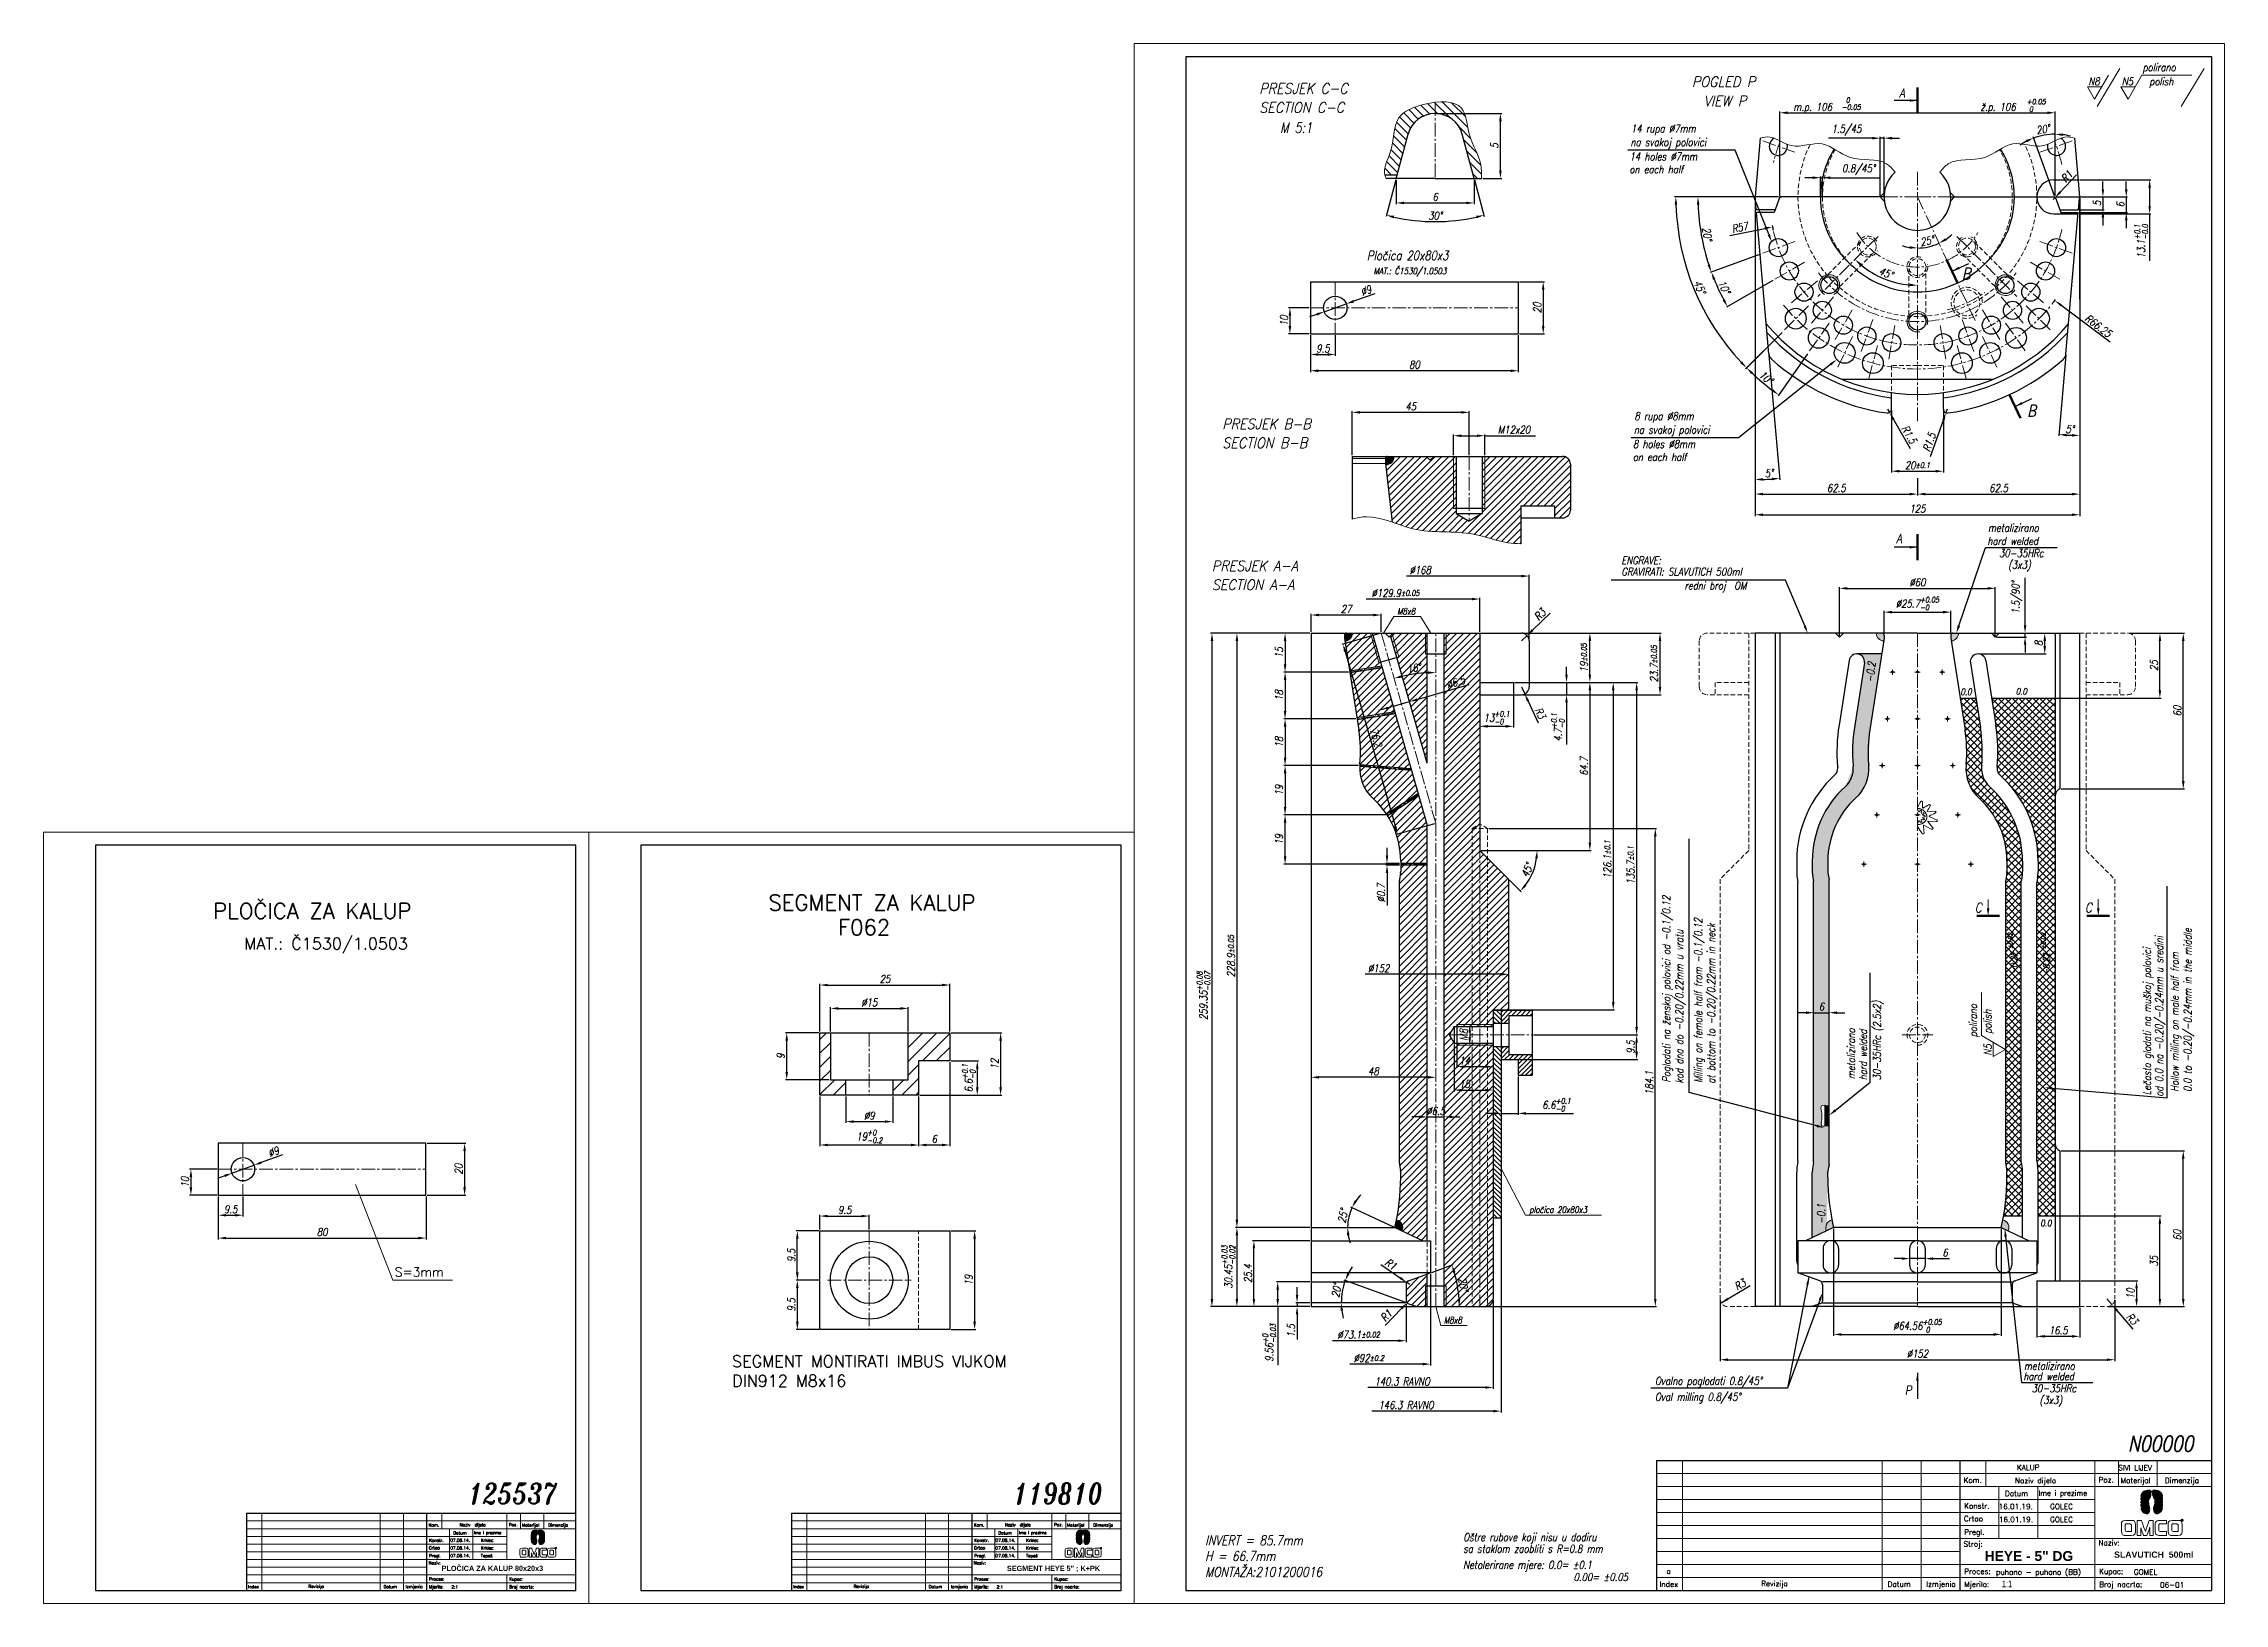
# Model space of a CAD drawing. Extents: x -409 to 838, y -94 to 534.
# Drawn here: x -409 to 431, y -94 to 506 of the extents above; entities that cross this region are included whole.
import ezdxf
from ezdxf import colors
from ezdxf.entities.mleader import LeaderData, LeaderLine
from ezdxf.math import Vec2, Vec3

# ---------------------------------------------------------------- set-up
doc = ezdxf.new("R2010")
doc.units = 0
doc.header["$LTSCALE"] = 7
doc.header["$MEASUREMENT"] = 0
doc.linetypes.add('CENTER2', pattern=[1.125, 0.75, -0.125, 0.125, -0.125])
doc.linetypes.add('HIDDEN', pattern=[0.375, 0.25, -0.125])
doc.layers.get('0').update_dxf_attribs({"linetype": 'CONTINUOUS', "lineweight": 15})
for name, color, linetype, lineweight in [('1', 1, 'CENTER2', 15), ('2', 2, 'HIDDEN', 15), ('3', 3, 'CONTINUOUS', 30), ('4', 5, 'CONTINUOUS', 50), ('8', 252, 'CONTINUOUS', 15), ('ENGLISH', 252, 'CONTINUOUS', 18)]:
    doc.layers.add(name, color=color, linetype=linetype, lineweight=lineweight)
doc.styles.add('ITALICT', font='ITALICT.shx', dxfattribs={"width": 0.8, "height": 3})
doc.styles.add('ROMANS', font='romans.shx')
doc.styles.get("Standard").update_dxf_attribs({"font": 'isocp.shx', "height": 3})
doc.styles.add('style2', font='')
doc.styles.get('style2').set_extended_font_data('Swis721 Cn BT')
doc.dimstyles.new('2', dxfattribs={"dimtxt": 3, "dimasz": 3, "dimexe": 0.5, "dimexo": 0.5, "dimgap": 0.8, "dimtad": 1, "dimlfac": 0.5, "dimdsep": 46, "dimtxsty": 'ITALICT', "dimcen": 0, "dimazin": 2, "dimtfac": 1, "dimtmove": 0, "dimatfit": 3, "dimfxl": 1, "dimtvp": 13.888889, "dimtolj": 1, "dimarcsym": 0})
doc.dimstyles.get("Standard").update_dxf_attribs({"dimtxt": 3, "dimasz": 3, "dimexe": 0.5, "dimexo": 0.5, "dimgap": 0.8, "dimtad": 1, "dimdsep": 46, "dimtxsty": 'ITALICT', "dimcen": 0.09, "dimazin": 2, "dimtfac": 1, "dimtmove": 0, "dimatfit": 3, "dimfxl": 1, "dimtolj": 1, "dimtzin": 0, "dimarcsym": 0})
doc.dimstyles.new('Standard$0', dxfattribs={"dimtxt": 3, "dimasz": 3, "dimexe": 0.5, "dimexo": 0.5, "dimgap": 0.8, "dimtad": 1, "dimdsep": 46, "dimtxsty": 'ITALICT', "dimcen": 0.09, "dimazin": 2, "dimtfac": 1, "dimtmove": 0, "dimatfit": 3, "dimfxl": 1, "dimtolj": 1, "dimtzin": 0, "dimarcsym": 0})
doc.dimstyles.new('Standard$2', dxfattribs={"dimtxt": 3, "dimasz": 3, "dimexe": 0.5, "dimexo": 0.5, "dimgap": 0.8, "dimtad": 1, "dimdsep": 46, "dimtxsty": 'ITALICT', "dimcen": 0.09, "dimazin": 2, "dimtfac": 1, "dimtmove": 0, "dimatfit": 3, "dimfxl": 1, "dimtolj": 1, "dimtzin": 0, "dimarcsym": 0})

msp = doc.modelspace()

# ---------------------------------------------------------------- texts
at = {"linetype": 'Continuous', "style": 'ITALICT', "width": 0.9}
for s, p in [('PRESJEK C-C', (59.76, 487.1773)), ('POGLED P', (226.4058, 489.7909)), ('PRESJEK B-B', (45.5052, 358.0194)), ('PRESJEK A-A', (41.4945, 303.3591))]:
    msp.add_text(s, height=4, dxfattribs=at).set_placement(p)
at = {"style": 'ITALICT', "width": 0.8}
for s, height, p in [('A', 3.5, (306.2121, 485.6813)), ('m.p. 106', 3, (265.4603, 480.5975)), ('-0.05', 2, (284.1031, 481.024)), ('  0', 2, (283.2252, 483.6629)), ('ž.p. 106', 3, (337.5546, 480.5975)), ('+0.05', 2, (355.3313, 483.1108)), ('  0', 2, (353.794, 480.2335)), ('M 5:1', 4, (67.8174, 472.1066)), ('14 rupa %%C7mm', 3, (202.9578, 472.2563)), ('na svakoj polovici', 3, (202.7481, 467.0169)), ('Pločica 20x80x3', 3.5, (101.2664, 423.1253)), ('MAT.: Č1530/1.0503', 2.5, (103.7953, 417.6564)), ('B', 4.5, (330.4487, 415.6367)), ('8 rupa %%C8mm', 3, (204.2575, 361.5126)), ('B', 4.5, (355.6032, 362.8575)), ('na svakoj polovici', 3, (204.0478, 356.2732)), ('metalizirano', 3, (340.4545, 318.4933)), ('A', 3.5, (305.0887, 314.1658)), ('30-35HRc', 3, (344.7015, 308.7556)), ('GRAVIRATI: SLAVUTICH 500ml ', 3, (199.2285, 301.6046)), ('(3x3)', 3, (348.1893, 304.2598)), ('redni broj  OM', 3, (223.5444, 296.2628)), ('M8x8', 2.5, (112.8879, 286.6087)), ('0.0', 2.5, (329.8497, 255.6328)), ('0.0', 2.5, (351.1515, 255.7867)), ('C', 3.75, (335.3467, 171.9119)), ('C', 3.75, (377.7799, 171.9119)), ('pločica 20x80x3', 2.5, (163.7712, 56.1905)), ('0.0', 2.5, (360.5903, 51.0486)), ('M8x8', 2.5, (130.8527, 13.6918)), ('Ovalno poglodati 0.8/45°', 3, (212.176, -9.9681)), ('metalizirano', 3, (354.294, -4.2099)), ('P', 3.5, (308.386, -13.8435)), ('30-35HRc', 3, (357.2809, -12.8612)), ('(3x3)', 3, (360.2798, -17.357)), ('N00000', 6, (394.4453, -35.6309)), ('125537', 8, (-245.1236, -55.8652)), ('119810', 8, (-35.1236, -55.8652)), ('Oštre rubove koji nisu u dodiru ', 3, (138.3254, -70.1416)), ('INVERT = 85.7mm', 3.75, (38.9565, -71.7449)), ('H = 66.7mm', 3.75, (38.9565, -77.8163)), ('sa staklom zaobliti s R=0.8 mm', 3, (138.3254, -74.624)), ('MONTAŽA:2101200016', 3.75, (38.9565, -83.8878)), ('Netolerirane mjere: 0.0= %%P0.1', 3, (138.3254, -80.8176)), ('0.00= %%P0.05', 3, (180.8271, -85.5184))]:
    msp.add_text(s, height=height, dxfattribs=at).set_placement(p)
for s, height, rotation, p in [('-0.2', 3, 83.8718604, (296.3479, 260.4277)), ('Poglodati na ženskoj polovici od -0.1/0.12', 3, 90, (218.0356, 106.3508)), ('kod dna do -0.20/0.22mm u vratu', 3, 90, (223.0368, 106.0492)), ('od 0.0 na -0.20/-0.24mm u sredini', 3, 90, (407.8802, 100.9403)), (' %%p0.02', 1.75, 90, (349.8947, 156.8375)), (' %%p0.02', 1.75, 90, (362.6328, 156.8375)), ('Lečasto glodati na muškoj polovici', 3, 90, (403.2066, 101.4657)), ('-0.22', 2.5, 90, (351.7284, 148.3417)), ('-0.22', 2.5, 90, (364.2049, 147.9656)), ('30-35HRc (2.5x2)', 3, 90, (299.1949, 107.2649)), ('metalizirano', 3, 90, (289.1735, 107.7142)), ('-0.1', 3, 90, (277.6807, 51.9316))]:
    msp.add_text(s, height=height, rotation=rotation, dxfattribs=at).set_placement(p)
for s, height, style, p in [('  PLOČICA ZA KALUP', 6, 'ROMANS', (-351.3657, 169.4991)), ('SEGMENT ZA KALUP', 6, 'ROMANS', (-129.2746, 172.6625)), ('F062', 6, 'ROMANS', (-102.4851, 163.1746)), ('MAT.: Č1530/1.0503', 4.5, 'ROMANS', (-331.2235, 157.6629)), ('KALUP', 2.05, 'ROMANS', (351.5836, -42.7969)), ('SIVI LIJEV', 2.05, 'ROMANS', (390.6219, -42.9214)), ('Kom.', 2.05, 'ROMANS', (331.042, -47.7322)), ('Naziv dijela', 2.05, 'ROMANS', (350.8703, -47.8833)), ('Poz.', 2.05, 'ROMANS', (383.0367, -47.5867)), ('Materijal', 2.05, 'ROMANS', (391.5127, -47.8085)), ('Dimenzija', 2.05, 'ROMANS', (408.5524, -47.804)), ('Konstr.', 2.05, 'ROMANS', (331.2841, -57.6522)), ('16.01.19.', 2.05, 'ROMANS', (344.5571, -57.8825)), ('Datum', 2.05, 'ROMANS', (346.9823, -52.8664)), ('Ime i prezime', 2, 'ROMANS', (359.8839, -52.6783)), ('GOLEC', 2.05, 'ROMANS', (364.3597, -57.8825)), ('Kom.', 1.18776, 'ROMANS', (-260.1907, -64.5475)), ('Datum', 1.18776, 'ROMANS', (-250.7241, -67.5966)), ('Naziv  dijela', 1.18776, 'ROMANS', (-248.2518, -64.4827)), ('Ime i prezime', 1.128372, 'ROMANS', (-242.7872, -67.4849)), ('Poz.', 1.18776, 'ROMANS', (-229.3121, -64.4611)), ('Materijal', 1.18776, 'ROMANS', (-224.2784, -64.5928)), ('Dimenzija', 1.18776, 'ROMANS', (-214.1589, -64.5902)), ('Kom.', 1.18776, 'ROMANS', (-50.1907, -64.5475)), ('Datum', 1.18776, 'ROMANS', (-40.7241, -67.5966)), ('Naziv  dijela', 1.18776, 'ROMANS', (-38.2518, -64.4827)), ('Ime i prezime', 1.128372, 'ROMANS', (-32.7872, -67.4849)), ('Poz.', 1.18776, 'ROMANS', (-19.3121, -64.4611)), ('Materijal', 1.18776, 'ROMANS', (-14.2784, -64.5928)), ('Dimenzija', 1.18776, 'ROMANS', (-4.1589, -64.5902)), ('Crtao', 2.05, 'ROMANS', (331.1511, -62.5351)), ('Pregl.', 2.05, 'ROMANS', (331.2841, -67.6839)), ('16.01.19.', 2.05, 'ROMANS', (344.6344, -62.8825)), ('GOLEC', 2.05, 'ROMANS', (364.3597, -62.8825)), ('Crtao', 1.18776, 'ROMANS', (-260.1259, -73.3387)), ('Konstr.', 1.18776, 'ROMANS', (-260.0469, -70.4388)), ('Pregl.', 1.18776, 'ROMANS', (-260.0469, -76.3965)), ('07.08.14.', 1.18776, 'ROMANS', (-251.8677, -70.4388)), ('07.08.14.', 1.18776, 'ROMANS', (-251.8677, -73.4082)), ('07.08.14.', 1.18776, 'ROMANS', (-251.8677, -76.3776)), ('Tepeš', 1.18776, 'ROMANS', (-240.0786, -76.3776)), ('Krklec', 1.18776, 'ROMANS', (-240.0786, -70.4388)), ('Krklec', 1.18776, 'ROMANS', (-240.0786, -73.4082)), ('Crtao', 1.18776, 'ROMANS', (-50.1259, -73.3387)), ('Konstr.', 1.18776, 'ROMANS', (-50.0469, -70.4388)), ('Pregl.', 1.18776, 'ROMANS', (-50.0469, -76.3965)), ('07.08.14.', 1.18776, 'ROMANS', (-41.8677, -70.4388)), ('07.08.14.', 1.18776, 'ROMANS', (-41.8677, -73.4082)), ('07.08.14.', 1.18776, 'ROMANS', (-41.8677, -76.3776)), ('Tepeš', 1.18776, 'ROMANS', (-30.0786, -76.3776)), ('Krklec', 1.18776, 'ROMANS', (-30.0786, -70.4388)), ('Krklec', 1.18776, 'ROMANS', (-30.0786, -73.4082)), ('Stroj:', 2.05, 'ROMANS', (331.0118, -72.2925)), ('Naziv:', 2.05, 'ROMANS', (383.0118, -71.8652)), ('Naziv:', 1.18776, 'ROMANS', (-260.2086, -79.1334)), ('Naziv:', 1.18776, 'ROMANS', (-50.2086, -79.1334)), ('a', 2.05, 'ROMANS', (216.6278, -82.7887)), ('Proces:', 2.05, 'ROMANS', (331.254, -82.8327)), ('puhano - puhano (BB)', 2.05, 'ROMANS', (343.5599, -83.1014)), ('Kupac:', 2.05, 'ROMANS', (383.254, -82.8327)), ('GOMEL', 2.05, 'ROMANS', (396.621, -83.1014)), ('Index', 1.18776, 'ROMANS', (-329.7399, -88.3363)), ('Revizija', 1.18776, 'ROMANS', (-306.4923, -88.1905)), ('Datum', 1.18776, 'ROMANS', (-277.5451, -88.326)), ('Izmjenio', 1.18776, 'ROMANS', (-269.0451, -88.2917)), ('Proces:', 1.18776, 'ROMANS', (-260.0648, -85.393)), ('Mjerilo:', 1.18776, 'ROMANS', (-260.0648, -88.3624)), ('2:1', 1.18776, 'ROMANS', (-251.4393, -88.4075)), ('Kupac:', 1.18776, 'ROMANS', (-229.1831, -85.393)), ('Broj nacrta:', 1.18776, 'ROMANS', (-229.1754, -88.3641)), ('Index', 1.18776, 'ROMANS', (-119.7399, -88.3363)), ('Revizija', 1.18776, 'ROMANS', (-96.4923, -88.1905)), ('Datum', 1.18776, 'ROMANS', (-67.5451, -88.326)), ('Izmjenio', 1.18776, 'ROMANS', (-59.0451, -88.2917)), ('Proces:', 1.18776, 'ROMANS', (-50.0648, -85.393)), ('Mjerilo:', 1.18776, 'ROMANS', (-50.0648, -88.3624)), ('2:1', 1.18776, 'ROMANS', (-41.4393, -88.4075)), ('Kupac:', 1.18776, 'ROMANS', (-19.1831, -85.393)), ('Broj nacrta:', 1.18776, 'ROMANS', (-19.1754, -88.3641)), ('Index', 2.05, 'ROMANS', (213.9321, -87.7887)), ('Revizija', 2.05, 'ROMANS', (253.0774, -87.5431)), ('Datum', 2.05, 'ROMANS', (301.8199, -87.7714)), ('Izmjenio', 2.05, 'ROMANS', (316.6563, -87.7136)), ('Mjerilo:', 2.05, 'ROMANS', (331.254, -87.8327)), ('1:1', 2.5, 'style2', (345.7779, -87.9087)), ('Broj nacrta:', 2.05, 'ROMANS', (383.267, -87.8356)), ('06-01', 2.05, 'ROMANS', (406.7101, -88.0671))]:
    msp.add_text(s, height=height, dxfattribs=dict(style=style)).set_placement(p)
at = {"attachment_point": 1, "style": 'ROMANS'}
for s, width, gutter_width, heights, insert, char_height in [('S=3mm', 17.381253, 15, [7.0603], (-273.2591, 35.2418), 3.5), ('SEGMENT MONTIRATI IMBUS VIJKOM DIN912 M8x16', 133.736939, 10, [0], (-143.287, 1.3031), 4.5)]:
    msp.add_mtext_dynamic_manual_height_columns(s, width=width, gutter_width=gutter_width, heights=heights, dxfattribs=dict(at, insert=insert, char_height=char_height))
at = {"attachment_point": 1}
for s, insert, char_height, width in [('{\\fArial|b1|i0|c238|p34;HEYE - 5" DG}', (339.1811, -73.9968), 3.8, 38.107033), ('{\\fArial|b1|i0|c238|p34;SLAVUTICH  500ml}', (389.0314, -74.1722), 2.4, 52.631647)]:
    msp.add_mtext(s, dxfattribs=dict(at, insert=insert, char_height=char_height, width=width))
at = {"char_height": 2, "width": 60.961128, "attachment_point": 1, "style": 'ROMANS'}
for s, insert in [('{\\fArial|b1|i0|c238|p34;PLOČICA ZA KALUP 80x20x3}', (-255.208, -79.6593)), ('{\\fArial|b1|i0|c238|p34;          SEGMENT HEYE 5" ; K+PK}', (-45.208, -79.6593))]:
    msp.add_mtext(s, dxfattribs=dict(at, insert=insert))
at = {"layer": 'ENGLISH', "linetype": 'Continuous', "style": 'ITALICT', "width": 0.9}
for s, p in [('SECTION C-C', (59.76, 479.8963)), ('VIEW P', (230.9567, 482.426)), ('SECTION B-B', (45.5052, 350.7385)), ('SECTION A-A', (41.4945, 296.0781))]:
    msp.add_text(s, height=4, dxfattribs=at).set_placement(p)
at = {"layer": 'ENGLISH', "style": 'ITALICT', "width": 0.8}
for s, p in [('14 holes %%C7mm', (202.3863, 461.4907)), ('on each half', (202.3287, 456.5382)), ('8 holes %%C8mm', (203.686, 350.747)), ('on each half', (203.6284, 345.7945)), ('hard welded', (340.2059, 313.4047)), ('ENGRAVE:', (199.2228, 305.9676)), ('hard welded', (354.0455, -8.2122)), ('Oval milling 0.8/45°', (212.176, -16.113))]:
    msp.add_text(s, height=3, dxfattribs=at).set_placement(p)
for s, p in [('Milling on female half from -0.1/0.12', (230.3001, 106.2571)), ('at bottom to -0.20/0.22mm in neck', (235.3014, 105.9555)), ('0.0 to -0.20/-0.24mm in the middle', (418.8353, 102.7654)), ('Hollow milling on male half from', (413.8541, 102.8342)), ('hard welded', (293.7891, 107.2649))]:
    msp.add_text(s, height=3, rotation=90, dxfattribs=at).set_placement(p)

# ---------------------------------------------------------------- blocks, each defined once
blk = doc.blocks.new('*D4')
at = {"color": 0, "lineweight": -2}
for p, q in [((272.91, 454.84), (269.91, 454.84)), ((275.91, 447.92), (275.91, 455.34)), ((275.91, 454.84), (276.71, 454.84)), ((276.71, 447.92), (276.71, 455.34)), ((279.71, 454.84), (298.48, 454.84))]:
    blk.add_line(p, q, dxfattribs=at)
at = {"color": 0}
for points in [[(272.91, 455.34), (272.91, 454.34), (275.91, 454.84)], [(279.71, 455.34), (279.71, 454.34), (276.71, 454.84)]]:
    blk.add_solid(points, dxfattribs=at)
at = {"color": 0, "insert": (290.59, 457.92), "char_height": 3, "attachment_point": 5, "style": 'ITALICT'}
blk.add_mtext('\\A1;0.8/45%%d', dxfattribs=at)
blk = doc.blocks.new('*D5')
at = {"color": 0, "lineweight": -2}
for p, q in [((298.91, 447.92), (298.91, 470.56)), ((300.41, 447.92), (300.41, 470.56)), ((295.91, 470.06), (278.96, 470.06)), ((300.41, 470.06), (298.91, 470.06)), ((303.41, 470.06), (306.41, 470.06))]:
    blk.add_line(p, q, dxfattribs=at)
at = {"color": 0}
for points in [[(295.91, 469.56), (295.91, 470.56), (298.91, 470.06)], [(303.41, 470.56), (303.41, 469.56), (300.41, 470.06)]]:
    blk.add_solid(points, dxfattribs=at)
at = {"color": 0, "insert": (285.93, 473.14), "char_height": 3, "attachment_point": 5, "style": 'ITALICT'}
blk.add_mtext('\\A1;1.5/45', dxfattribs=at)
blk = doc.blocks.new('*D6')
at = {"color": 0, "lineweight": -2}
for p, q in [((250.76, 407.7), (250.76, 338.12)), ((256.09, 386.49), (260.28, 338.54))]:
    blk.add_line(p, q, dxfattribs=at)
blk.add_arc((250.76, 447.42), 108.8, 271.57989, 273.42011, dxfattribs=at)
at = {"color": 0}
for points in [[(253.76, 338.16), (253.75, 339.16), (250.76, 338.62)], [(257.21, 339.31), (257.28, 338.32), (260.24, 339.03)]]:
    blk.add_solid(points, dxfattribs=at)
at = {"color": 0, "insert": (256.08, 341.05), "char_height": 3, "attachment_point": 5, "rotation": 2.86465, "style": 'ITALICT'}
blk.add_mtext('\\A1;5°', dxfattribs=at)
blk = doc.blocks.new('*D7')
at = {"color": 0, "lineweight": -2}
for p, q in [((375.76, 407.57), (375.76, 355.09)), ((370.43, 386.49), (367.71, 355.44))]:
    blk.add_line(p, q, dxfattribs=at)
blk.add_arc((375.76, 447.42), 91.83, 266.87188, 268.12812, dxfattribs=at)
at = {"color": 0}
for points in [[(370.71, 355.23), (370.78, 356.23), (367.75, 355.94)], [(372.76, 356.14), (372.75, 355.14), (375.76, 355.59)]]:
    blk.add_solid(points, dxfattribs=at)
at = {"color": 0, "insert": (371.97, 357.97), "char_height": 3, "attachment_point": 5, "rotation": 357.57934, "style": 'ITALICT'}
blk.add_mtext('\\A1;5°', dxfattribs=at)
blk = doc.blocks.new('*D8')
at = {"color": 0, "lineweight": -2}
for p, q in [((250.76, 446.92), (250.76, 332.51)), ((313.26, 339.19), (313.26, 332.51)), ((253.76, 333.01), (310.26, 333.01))]:
    blk.add_line(p, q, dxfattribs=at)
at = {"color": 0}
for points in [[(253.76, 333.51), (253.76, 332.51), (250.76, 333.01)], [(310.26, 333.51), (310.26, 332.51), (313.26, 333.01)]]:
    blk.add_solid(points, dxfattribs=at)
at = {"color": 0, "insert": (282.01, 335.31), "char_height": 3, "attachment_point": 5, "style": 'ITALICT'}
blk.add_mtext('\\A1;62.5', dxfattribs=at)
blk = doc.blocks.new('*D9')
at = {"color": 0, "lineweight": -2}
for p, q in [((375.76, 371.09), (375.76, 332.51)), ((313.26, 339.19), (313.26, 332.51)), ((316.26, 333.01), (372.76, 333.01))]:
    blk.add_line(p, q, dxfattribs=at)
at = {"color": 0}
for points in [[(316.26, 333.51), (316.26, 332.51), (313.26, 333.01)], [(372.76, 333.51), (372.76, 332.51), (375.76, 333.01)]]:
    blk.add_solid(points, dxfattribs=at)
at = {"color": 0, "insert": (344.51, 335.31), "char_height": 3, "attachment_point": 5, "style": 'ITALICT'}
blk.add_mtext('\\A1;62.5', dxfattribs=at)
blk = doc.blocks.new('*D10')
at = {"color": 0, "lineweight": -2}
for p, q in [((250.76, 446.92), (250.76, 324.56)), ((375.76, 446.92), (375.76, 324.56)), ((253.76, 325.06), (372.76, 325.06))]:
    blk.add_line(p, q, dxfattribs=at)
at = {"color": 0}
for points in [[(253.76, 325.56), (253.76, 324.56), (250.76, 325.06)], [(372.76, 325.56), (372.76, 324.56), (375.76, 325.06)]]:
    blk.add_solid(points, dxfattribs=at)
at = {"color": 0, "insert": (313.26, 327.36), "char_height": 3, "attachment_point": 5, "style": 'ITALICT'}
blk.add_mtext('\\A1;125', dxfattribs=at)
blk = doc.blocks.new('*D11')
at = {"color": 0, "linetype": 'ByBlock', "lineweight": -2}
for p, q in [((300.41, 279.17), (300.41, 288.05)), ((303.41, 287.55), (323.11, 287.55)), ((326.11, 279.17), (326.11, 288.05))]:
    blk.add_line(p, q, dxfattribs=at)
at = {"color": 0}
for points in [[(303.41, 288.05), (303.41, 287.05), (300.41, 287.55)], [(323.11, 287.05), (323.11, 288.05), (326.11, 287.55)]]:
    blk.add_solid(points, dxfattribs=at)
at = {"color": 0, "insert": (313.26, 290.83), "char_height": 3, "attachment_point": 5, "style": 'ITALICT'}
blk.add_mtext('\\A1;%%c25.7{}{\\H0.71x;\\C3;\\S+0.05^ -0;}', dxfattribs=at)
blk = doc.blocks.new('*D12')
at = {"color": 0, "lineweight": -2}
for p, q in [((79.23, 279.47), (69.19, 279.47)), ((69.69, 276.47), (69.69, 267.47)), ((94.1, 264.47), (69.19, 264.47))]:
    blk.add_line(p, q, dxfattribs=at)
at = {"color": 0}
for points in [[(70.19, 276.47), (69.19, 276.47), (69.69, 279.47)], [(69.19, 267.47), (70.19, 267.47), (69.69, 264.47)]]:
    blk.add_solid(points, dxfattribs=at)
at = {"color": 0, "insert": (67.39, 271.97), "char_height": 3, "attachment_point": 5, "rotation": 90, "style": 'ITALICT'}
blk.add_mtext('\\A1;15', dxfattribs=at)
blk = doc.blocks.new('*D13')
at = {"color": 0, "lineweight": -2}
for p, q in [((94.1, 264.47), (69.19, 264.47)), ((69.69, 261.47), (69.69, 249.47)), ((96.91, 246.47), (69.19, 246.47))]:
    blk.add_line(p, q, dxfattribs=at)
at = {"color": 0}
for points in [[(70.19, 261.47), (69.19, 261.47), (69.69, 264.47)], [(69.19, 249.47), (70.19, 249.47), (69.69, 246.47)]]:
    blk.add_solid(points, dxfattribs=at)
at = {"color": 0, "insert": (67.39, 255.47), "char_height": 3, "attachment_point": 5, "rotation": 90, "style": 'ITALICT'}
blk.add_mtext('\\A1;18', dxfattribs=at)
blk = doc.blocks.new('*D14')
at = {"color": 0, "lineweight": -2}
for p, q in [((96.91, 246.47), (69.19, 246.47)), ((69.69, 243.47), (69.69, 231.47)), ((97.97, 228.47), (69.19, 228.47))]:
    blk.add_line(p, q, dxfattribs=at)
at = {"color": 0}
for points in [[(70.19, 243.47), (69.19, 243.47), (69.69, 246.47)], [(69.19, 231.47), (70.19, 231.47), (69.69, 228.47)]]:
    blk.add_solid(points, dxfattribs=at)
at = {"color": 0, "insert": (67.39, 237.47), "char_height": 3, "attachment_point": 5, "rotation": 90, "style": 'ITALICT'}
blk.add_mtext('\\A1;18', dxfattribs=at)
blk = doc.blocks.new('*D15')
at = {"color": 0, "lineweight": -2}
for p, q in [((97.97, 228.47), (69.19, 228.47)), ((69.69, 225.47), (69.69, 212.47)), ((108.48, 209.47), (69.19, 209.47))]:
    blk.add_line(p, q, dxfattribs=at)
at = {"color": 0}
for points in [[(70.19, 225.47), (69.19, 225.47), (69.69, 228.47)], [(69.19, 212.47), (70.19, 212.47), (69.69, 209.47)]]:
    blk.add_solid(points, dxfattribs=at)
at = {"color": 0, "insert": (67.39, 218.97), "char_height": 3, "attachment_point": 5, "rotation": 90, "style": 'ITALICT'}
blk.add_mtext('\\A1;19', dxfattribs=at)
blk = doc.blocks.new('*D16')
at = {"color": 0, "lineweight": -2}
for p, q in [((135.88, 120.27), (135.88, 112.03)), ((138.88, 112.53), (146.88, 112.53))]:
    blk.add_line(p, q, dxfattribs=at)
at = {"color": 0}
for points in [[(138.88, 113.03), (138.88, 112.03), (135.88, 112.53)], [(146.88, 113.03), (146.88, 112.03), (149.88, 112.53)]]:
    blk.add_solid(points, dxfattribs=at)
at = {"color": 0, "insert": (138.88, 114.83), "char_height": 3, "attachment_point": 5, "style": 'ITALICT'}
blk.add_mtext('\\A1;14', dxfattribs=at)
blk = doc.blocks.new('*D17')
at = {"color": 0, "lineweight": -2}
for p, q in [((134.88, 121.02), (134.88, 103.03)), ((137.88, 103.53), (146.88, 103.53))]:
    blk.add_line(p, q, dxfattribs=at)
at = {"color": 0}
for points in [[(137.88, 104.03), (137.88, 103.03), (134.88, 103.53)], [(146.88, 104.03), (146.88, 103.03), (149.88, 103.53)]]:
    blk.add_solid(points, dxfattribs=at)
at = {"color": 0, "insert": (138.84, 105.83), "char_height": 3, "attachment_point": 5, "style": 'ITALICT'}
blk.add_mtext('\\A1;15', dxfattribs=at)
blk = doc.blocks.new('*D18')
at = {"color": 0, "linetype": 'ByBlock', "lineweight": -2}
for p, q in [((157.68, 255.27), (157.68, 243.08)), ((147.68, 243.58), (154.68, 243.58))]:
    blk.add_line(p, q, dxfattribs=at)
at = {"color": 0}
for points in [[(147.68, 244.08), (147.68, 243.08), (144.68, 243.58)], [(154.68, 244.08), (154.68, 243.08), (157.68, 243.58)]]:
    blk.add_solid(points, dxfattribs=at)
at = {"color": 0, "insert": (151.18, 246.87), "char_height": 3, "attachment_point": 5, "style": 'ITALICT'}
blk.add_mtext('\\A1;13{}{\\H0.71x;\\C3;\\S+0.1^ -0;}', dxfattribs=at)
blk = doc.blocks.new('*D19')
at = {"color": 0, "lineweight": -2}
for p, q in [((171.77, 287.2), (165.03, 280.65)), ((160.73, 276.47), (162.88, 278.56))]:
    blk.add_line(p, q, dxfattribs=at)
at = {"color": 0}
blk.add_solid([(164.68, 281.01), (165.38, 280.29), (162.88, 278.56)], dxfattribs=at)
at = {"color": 0, "insert": (167.87, 286.62), "char_height": 3, "attachment_point": 5, "rotation": 44.19404, "style": 'ITALICT'}
blk.add_mtext('\\A1;R3', dxfattribs=at)
blk = doc.blocks.new('*D20')
at = {"color": 0, "lineweight": -2}
for p, q in [((160.73, 258.77), (162, 256.05)), ((167.26, 244.82), (163.27, 253.34))]:
    blk.add_line(p, q, dxfattribs=at)
at = {"color": 0}
blk.add_solid([(163.72, 253.55), (162.82, 253.12), (162, 256.05)], dxfattribs=at)
at = {"color": 0, "insert": (167.98, 248.7), "char_height": 3, "attachment_point": 5, "rotation": 295.10492, "style": 'ITALICT'}
blk.add_mtext('\\A1;R3', dxfattribs=at)
blk = doc.blocks.new('*D21')
at = {"color": 0, "linetype": 'ByBlock', "lineweight": -2}
for p, q in [((158.18, 260.47), (178.6, 260.47)), ((178.1, 263.47), (178.1, 266.47)), ((178.1, 260.47), (178.1, 255.77)), ((161.23, 255.77), (178.6, 255.77)), ((178.1, 252.77), (178.1, 236.58))]:
    blk.add_line(p, q, dxfattribs=at)
at = {"color": 0}
for points in [[(177.6, 263.47), (178.6, 263.47), (178.1, 260.47)], [(177.6, 252.77), (178.6, 252.77), (178.1, 255.77)]]:
    blk.add_solid(points, dxfattribs=at)
at = {"color": 0, "insert": (174.82, 243.17), "char_height": 3, "attachment_point": 5, "rotation": 90, "style": 'ITALICT'}
blk.add_mtext('\\A1;4.7{}{\\H0.71x;\\C3;\\S+0.1^ -0;}', dxfattribs=at)
blk = doc.blocks.new('*D22')
at = {"color": 0, "lineweight": -2}
for p, q in [((161.23, 279.47), (214.6, 279.47)), ((214.1, 276.47), (214.1, 258.77)), ((161.23, 255.77), (214.6, 255.77))]:
    blk.add_line(p, q, dxfattribs=at)
at = {"color": 0}
for points in [[(213.6, 276.47), (214.6, 276.47), (214.1, 279.47)], [(213.6, 258.77), (214.6, 258.77), (214.1, 255.77)]]:
    blk.add_solid(points, dxfattribs=at)
at = {"color": 0, "insert": (211.8, 267.62), "char_height": 3, "attachment_point": 5, "rotation": 90, "style": 'ITALICT'}
blk.add_mtext('\\A1;23.7{}{\\H0.71x;\\C3;%%p0.05}', dxfattribs=at)
blk = doc.blocks.new('*D23')
at = {"color": 0, "lineweight": -2}
for p, q in [((158.18, 260.47), (187.6, 260.47)), ((187.1, 257.47), (187.1, 198.77)), ((145.18, 195.77), (187.6, 195.77))]:
    blk.add_line(p, q, dxfattribs=at)
at = {"color": 0}
for points in [[(186.6, 257.47), (187.6, 257.47), (187.1, 260.47)], [(186.6, 198.77), (187.6, 198.77), (187.1, 195.77)]]:
    blk.add_solid(points, dxfattribs=at)
at = {"color": 0, "insert": (184.8, 228.12), "char_height": 3, "attachment_point": 5, "rotation": 90, "style": 'ITALICT'}
blk.add_mtext('\\A1;64.7', dxfattribs=at)
blk = doc.blocks.new('*D24')
at = {"color": 0, "lineweight": -2}
for p, q in [((155.79, 195.77), (167.26, 195.77)), ((156.08, 184.36), (160.65, 179.8))]:
    blk.add_line(p, q, dxfattribs=at)
blk.add_arc((144.68, 195.77), 22.09, 322.78817, 352.21183, dxfattribs=at)
at = {"color": 0}
for points in [[(166.06, 192.81), (167.06, 192.74), (166.76, 195.77)], [(162.64, 182.08), (161.89, 182.74), (160.29, 180.15)]]:
    blk.add_solid(points, dxfattribs=at)
at = {"color": 0, "insert": (162.96, 188.2), "char_height": 3, "attachment_point": 5, "rotation": 67.5, "style": 'ITALICT'}
blk.add_mtext('\\A1;45°', dxfattribs=at)
blk = doc.blocks.new('*D25')
at = {"color": 0, "lineweight": -2}
for p, q in [((158.18, 260.47), (196.6, 260.47)), ((196.1, 257.47), (196.1, 137.37)), ((156.23, 134.37), (196.6, 134.37))]:
    blk.add_line(p, q, dxfattribs=at)
at = {"color": 0}
for points in [[(195.6, 257.47), (196.6, 257.47), (196.1, 260.47)], [(195.6, 137.37), (196.6, 137.37), (196.1, 134.37)]]:
    blk.add_solid(points, dxfattribs=at)
at = {"color": 0, "insert": (193.8, 192.31), "char_height": 3, "attachment_point": 5, "rotation": 90, "style": 'ITALICT'}
blk.add_mtext('\\A1;126.1{}{\\H0.71x;\\C3;%%p0.1}', dxfattribs=at)
blk = doc.blocks.new('*D26')
at = {"color": 0, "lineweight": -2}
for p, q in [((158.18, 260.47), (205.6, 260.47)), ((205.1, 257.47), (205.1, 127.77)), ((165.38, 124.77), (205.6, 124.77))]:
    blk.add_line(p, q, dxfattribs=at)
at = {"color": 0}
for points in [[(204.6, 257.47), (205.6, 257.47), (205.1, 260.47)], [(204.6, 127.77), (205.6, 127.77), (205.1, 124.77)]]:
    blk.add_solid(points, dxfattribs=at)
at = {"color": 0, "insert": (202.8, 190.04), "char_height": 3, "attachment_point": 5, "rotation": 90, "style": 'ITALICT'}
blk.add_mtext('\\A1;135.7{}{\\H0.71x;\\C3;%%p0.1}', dxfattribs=at)
blk = doc.blocks.new('*D27')
at = {"color": 0, "lineweight": -2}
for p, q in [((121.48, 93.19), (118.48, 93.19)), ((124.48, 93.69), (124.48, 93.69)), ((124.48, 93.19), (130.98, 93.19)), ((130.98, 93.69), (130.98, 93.69)), ((133.98, 93.19), (136.98, 93.19))]:
    blk.add_line(p, q, dxfattribs=at)
at = {"color": 0}
for points in [[(121.48, 92.69), (121.48, 93.69), (124.48, 93.19)], [(133.98, 93.69), (133.98, 92.69), (130.98, 93.19)]]:
    blk.add_solid(points, dxfattribs=at)
at = {"color": 0, "insert": (127.73, 95.49), "char_height": 3, "attachment_point": 5, "style": 'ITALICT'}
blk.add_mtext('\\A1;%%c6.5', dxfattribs=at)
blk = doc.blocks.new('*D28')
at = {"color": 0, "lineweight": -2}
for p, q in [((74.19, 279.47), (50.64, 279.47)), ((51.14, 276.47), (51.14, 53.57)), ((79.23, 50.57), (50.64, 50.57))]:
    blk.add_line(p, q, dxfattribs=at)
at = {"color": 0}
for points in [[(51.64, 276.47), (50.64, 276.47), (51.14, 279.47)], [(50.64, 53.57), (51.64, 53.57), (51.14, 50.57)]]:
    blk.add_solid(points, dxfattribs=at)
at = {"color": 0, "insert": (48.84, 155.07), "char_height": 3, "attachment_point": 5, "rotation": 90, "style": 'ITALICT'}
blk.add_mtext('\\A1;228.9{}{\\H0.71x;\\C3;%%p0.05}', dxfattribs=at)
blk = doc.blocks.new('*D29')
at = {"color": 0, "lineweight": -2}
for p, q in [((79.23, 50.57), (50.64, 50.57)), ((51.14, 47.57), (51.14, 23.12)), ((79.23, 20.12), (50.64, 20.12))]:
    blk.add_line(p, q, dxfattribs=at)
at = {"color": 0}
for points in [[(51.64, 47.57), (50.64, 47.57), (51.14, 50.57)], [(50.64, 23.12), (51.64, 23.12), (51.14, 20.12)]]:
    blk.add_solid(points, dxfattribs=at)
at = {"color": 0, "insert": (47.85, 35.34), "char_height": 3, "attachment_point": 5, "rotation": 90, "style": 'ITALICT'}
blk.add_mtext('\\A1;30.45{}{\\H0.71x;\\C3;\\S+0.03^ -0.02;}', dxfattribs=at)
blk = doc.blocks.new('*D30')
at = {"color": 0, "lineweight": -2}
for p, q in [((140.3, 128.77), (140.3, 128.77)), ((140.3, 120.77), (140.3, 120.77)), ((140.8, 125.77), (140.8, 123.77))]:
    blk.add_line(p, q, dxfattribs=at)
at = {"color": 0}
for points in [[(141.3, 125.77), (140.3, 125.77), (140.8, 128.77)], [(140.3, 123.77), (141.3, 123.77), (140.8, 120.77)]]:
    blk.add_solid(points, dxfattribs=at)
at = {"color": 0, "insert": (138.5, 124.77), "char_height": 3, "attachment_point": 5, "rotation": 90, "style": 'ITALICT'}
blk.add_mtext('\\A1;M8', dxfattribs=at)
blk = doc.blocks.new('*D32')
at = {"color": 0, "lineweight": -2}
for p, q in [((74.31, 24.62), (74.31, 27.62)), ((79.23, 21.62), (73.81, 21.62)), ((79.23, 20.12), (73.81, 20.12)), ((74.31, 21.62), (74.31, 20.12)), ((74.31, 17.12), (74.31, 7.49))]:
    blk.add_line(p, q, dxfattribs=at)
at = {"color": 0}
for points in [[(73.81, 24.62), (74.81, 24.62), (74.31, 21.62)], [(74.81, 17.12), (73.81, 17.12), (74.31, 20.12)]]:
    blk.add_solid(points, dxfattribs=at)
at = {"color": 0, "insert": (72.01, 10.8), "char_height": 3, "attachment_point": 5, "rotation": 90, "style": 'ITALICT'}
blk.add_mtext('\\A1;1.5', dxfattribs=at)
blk = doc.blocks.new('*D33')
at = {"color": 0, "linetype": 'ByBlock', "lineweight": -2}
for p, q in [((79.23, 29.68), (66.35, 29.68)), ((66.85, 23.12), (66.85, 26.68)), ((79.23, 20.12), (66.35, 20.12)), ((66.85, 20.12), (66.85, -2.39))]:
    blk.add_line(p, q, dxfattribs=at)
at = {"color": 0}
for points in [[(67.35, 26.68), (66.35, 26.68), (66.85, 29.68)], [(66.35, 23.12), (67.35, 23.12), (66.85, 20.12)]]:
    blk.add_solid(points, dxfattribs=at)
at = {"color": 0, "insert": (63.57, 6.19), "char_height": 3, "attachment_point": 5, "rotation": 90, "style": 'ITALICT'}
blk.add_mtext('\\A1;9.56{}{\\H0.71x;\\C3;\\S+0^ -0.03;}', dxfattribs=at)
blk = doc.blocks.new('*D34')
at = {"color": 0, "lineweight": -2}
for p, q in [((79.23, 45.52), (57.19, 45.52)), ((57.69, 23.12), (57.69, 42.52)), ((79.23, 20.12), (57.19, 20.12))]:
    blk.add_line(p, q, dxfattribs=at)
at = {"color": 0}
for points in [[(58.19, 42.52), (57.19, 42.52), (57.69, 45.52)], [(57.19, 23.12), (58.19, 23.12), (57.69, 20.12)]]:
    blk.add_solid(points, dxfattribs=at)
at = {"color": 0, "insert": (55.39, 32.82), "char_height": 3, "attachment_point": 5, "rotation": 90, "style": 'ITALICT'}
blk.add_mtext('\\A1;25.4', dxfattribs=at)
blk = doc.blocks.new('*D35')
at = {"color": 0, "lineweight": -2}
for p, q in [((283.26, 278.47), (283.26, 297.21)), ((286.26, 296.71), (340.26, 296.71)), ((343.26, 278.47), (343.26, 297.21))]:
    blk.add_line(p, q, dxfattribs=at)
at = {"color": 0}
for points in [[(286.26, 297.21), (286.26, 296.21), (283.26, 296.71)], [(340.26, 297.21), (340.26, 296.21), (343.26, 296.71)]]:
    blk.add_solid(points, dxfattribs=at)
at = {"color": 0, "insert": (313.26, 299.01), "char_height": 3, "attachment_point": 5, "style": 'ITALICT'}
blk.add_mtext('\\A1;%%c60', dxfattribs=at)
blk = doc.blocks.new('*D36')
at = {"color": 0, "lineweight": -2}
for p, q in [((354.72, 282.47), (354.72, 300.78)), ((343.76, 277.97), (355.22, 277.97)), ((354.72, 277.97), (354.72, 279.47)), ((354.72, 274.97), (354.72, 271.97))]:
    blk.add_line(p, q, dxfattribs=at)
at = {"color": 0}
for points in [[(354.22, 282.47), (355.22, 282.47), (354.72, 279.47)], [(354.22, 274.97), (355.22, 274.97), (354.72, 277.97)]]:
    blk.add_solid(points, dxfattribs=at)
at = {"color": 0, "insert": (351.63, 293.13), "char_height": 3, "attachment_point": 5, "rotation": 90, "style": 'ITALICT'}
blk.add_mtext('\\A1;1.5/90%%D', dxfattribs=at)
blk = doc.blocks.new('*D37')
at = {"color": 0, "lineweight": -2}
for p, q in [((362.8, 279.47), (362.8, 279.47)), ((337.12, 271.47), (362.8, 271.47)), ((362.3, 274.47), (362.3, 276.47))]:
    blk.add_line(p, q, dxfattribs=at)
at = {"color": 0}
for points in [[(362.8, 276.47), (361.8, 276.47), (362.3, 279.47)], [(361.8, 274.47), (362.8, 274.47), (362.3, 271.47)]]:
    blk.add_solid(points, dxfattribs=at)
at = {"color": 0, "insert": (360, 275.47), "char_height": 3, "attachment_point": 5, "rotation": 90, "style": 'ITALICT'}
blk.add_mtext('\\A1;8', dxfattribs=at)
blk = doc.blocks.new('*D38')
at = {"color": 0, "lineweight": -2}
for p, q in [((112.5, 454.06), (112.5, 444.62)), ((142.5, 454.06), (142.5, 444.62)), ((115.5, 445.12), (139.5, 445.12))]:
    blk.add_line(p, q, dxfattribs=at)
at = {"color": 0}
for points in [[(115.5, 445.62), (115.5, 444.62), (112.5, 445.12)], [(139.5, 445.62), (139.5, 444.62), (142.5, 445.12)]]:
    blk.add_solid(points, dxfattribs=at)
at = {"color": 0, "insert": (127.5, 447.42), "char_height": 3, "attachment_point": 5, "style": 'ITALICT'}
blk.add_mtext('\\A1;6', dxfattribs=at)
blk = doc.blocks.new('*D39')
at = {"color": 0, "lineweight": -2}
for p, q in [((128, 479.56), (153.13, 479.56)), ((152.63, 457.56), (152.63, 476.56)), ((145.86, 454.56), (153.13, 454.56))]:
    blk.add_line(p, q, dxfattribs=at)
at = {"color": 0}
for points in [[(152.13, 476.56), (153.13, 476.56), (152.63, 479.56)], [(152.13, 457.56), (153.13, 457.56), (152.63, 454.56)]]:
    blk.add_solid(points, dxfattribs=at)
at = {"color": 0, "insert": (150.33, 467.06), "char_height": 3, "attachment_point": 5, "rotation": 90, "style": 'ITALICT'}
blk.add_mtext('\\A1;5', dxfattribs=at)
blk = doc.blocks.new('*D40')
at = {"color": 0, "lineweight": -2}
for p, q in [((394.76, 279.47), (416.16, 279.47)), ((415.66, 222.47), (415.66, 276.47)), ((368.58, 219.47), (416.16, 219.47))]:
    blk.add_line(p, q, dxfattribs=at)
at = {"color": 0}
for points in [[(415.16, 276.47), (416.16, 276.47), (415.66, 279.47)], [(415.16, 222.47), (416.16, 222.47), (415.66, 219.47)]]:
    blk.add_solid(points, dxfattribs=at)
at = {"color": 0, "insert": (413.36, 249.47), "char_height": 3, "attachment_point": 5, "rotation": 90, "style": 'ITALICT'}
blk.add_mtext('\\A1;60', dxfattribs=at)
blk = doc.blocks.new('*D41')
at = {"color": 0, "lineweight": -2}
for p, q in [((368.58, 80.12), (416.16, 80.12)), ((415.66, 23.12), (415.66, 77.12)), ((386.76, 20.12), (416.16, 20.12))]:
    blk.add_line(p, q, dxfattribs=at)
at = {"color": 0}
for points in [[(416.16, 77.12), (415.16, 77.12), (415.66, 80.12)], [(415.16, 23.12), (416.16, 23.12), (415.66, 20.12)]]:
    blk.add_solid(points, dxfattribs=at)
at = {"color": 0, "insert": (413.36, 47.62), "char_height": 3, "attachment_point": 5, "rotation": 90, "style": 'ITALICT'}
blk.add_mtext('\\A1;60', dxfattribs=at)
blk = doc.blocks.new('*D42')
at = {"color": 0, "lineweight": -2}
for p, q in [((50.64, 279.47), (41.03, 279.47)), ((41.53, 276.47), (41.53, 23.12)), ((79.23, 20.12), (41.03, 20.12))]:
    blk.add_line(p, q, dxfattribs=at)
at = {"color": 0}
for points in [[(42.03, 276.47), (41.03, 276.47), (41.53, 279.47)], [(41.03, 23.12), (42.03, 23.12), (41.53, 20.12)]]:
    blk.add_solid(points, dxfattribs=at)
at = {"color": 0, "insert": (38.25, 139.84), "char_height": 3, "attachment_point": 5, "rotation": 90, "style": 'ITALICT'}
blk.add_mtext('\\A1;259.35{}{\\H0.71x;\\C3;\\S+0.08^ -0.07;}', dxfattribs=at)
blk = doc.blocks.new('*D43')
at = {"color": 0, "lineweight": -2}
for p, q in [((106.6, 36.31), (114.07, 31.18)), ((117.78, 28.63), (116.54, 29.48))]:
    blk.add_line(p, q, dxfattribs=at)
at = {"color": 0}
blk.add_solid([(113.78, 30.76), (114.35, 31.59), (116.54, 29.48)], dxfattribs=at)
at = {"color": 0, "insert": (110.4, 36.49), "char_height": 3, "attachment_point": 5, "rotation": 325.49803, "style": 'ITALICT'}
blk.add_mtext('\\A1;R1', dxfattribs=at)
blk = doc.blocks.new('*D44')
at = {"color": 0, "lineweight": -2}
for p, q in [((152.73, 148.1), (100.49, 148.1)), ((155.73, 148.6), (155.73, 148.6))]:
    blk.add_line(p, q, dxfattribs=at)
at = {"color": 0}
blk.add_solid([(152.73, 147.6), (152.73, 148.6), (155.73, 148.1)], dxfattribs=at)
at = {"color": 0, "insert": (105.74, 150.4), "char_height": 3, "attachment_point": 5, "style": 'ITALICT'}
blk.add_mtext('\\A1;%%c152', dxfattribs=at)
blk = doc.blocks.new('*D45')
at = {"color": 0, "lineweight": -2}
for p, q in [((141.68, 292.59), (100.93, 292.59)), ((144.68, 279.97), (144.68, 293.09))]:
    blk.add_line(p, q, dxfattribs=at)
at = {"color": 0}
blk.add_solid([(141.68, 293.09), (141.68, 292.09), (144.68, 292.59)], dxfattribs=at)
at = {"color": 0, "insert": (112.2, 294.89), "char_height": 3, "attachment_point": 5, "style": 'ITALICT'}
blk.add_mtext('\\A1;%%c129.9{}{\\H0.71x;\\C3;%%p0.05}', dxfattribs=at)
blk = doc.blocks.new('*D46')
at = {"color": 0, "lineweight": -2}
for p, q in [((160.73, 301.43), (116.47, 301.43)), ((163.73, 276.97), (163.73, 301.93))]:
    blk.add_line(p, q, dxfattribs=at)
at = {"color": 0}
blk.add_solid([(160.73, 301.93), (160.73, 300.93), (163.73, 301.43)], dxfattribs=at)
at = {"color": 0, "insert": (121.73, 303.73), "char_height": 3, "attachment_point": 5, "style": 'ITALICT'}
blk.add_mtext('\\A1;%%c168', dxfattribs=at)
blk = doc.blocks.new('*D47')
at = {"color": 0, "lineweight": -2}
for p, q in [((79.73, 279.97), (79.73, 286.94)), ((103.73, 286.44), (82.73, 286.44)), ((106.73, 279.97), (106.73, 286.94))]:
    blk.add_line(p, q, dxfattribs=at)
at = {"color": 0}
for points in [[(82.73, 286.94), (82.73, 285.94), (79.73, 286.44)], [(103.73, 286.94), (103.73, 285.94), (106.73, 286.44)]]:
    blk.add_solid(points, dxfattribs=at)
at = {"color": 0, "insert": (93.23, 288.74), "char_height": 3, "attachment_point": 5, "style": 'ITALICT'}
blk.add_mtext('\\A1;27', dxfattribs=at)
blk = doc.blocks.new('*D48')
at = {"color": 0, "lineweight": -2}
for p, q in [((125.73, 32.62), (125.73, -2.5)), ((122.73, -2), (94.59, -2))]:
    blk.add_line(p, q, dxfattribs=at)
at = {"color": 0}
blk.add_solid([(122.73, -2.5), (122.73, -1.5), (125.73, -2)], dxfattribs=at)
at = {"color": 0, "insert": (101.94, 0.3), "char_height": 3, "attachment_point": 5, "style": 'ITALICT'}
blk.add_mtext('\\A1;%%c92{}{\\H0.71x;\\C3;%%p0.2}', dxfattribs=at)
blk = doc.blocks.new('*D49')
at = {"color": 0, "lineweight": -2}
for p, q in [((116.28, 21.12), (116.28, 6.5)), ((113.28, 7), (87.97, 7))]:
    blk.add_line(p, q, dxfattribs=at)
at = {"color": 0}
blk.add_solid([(113.28, 6.5), (113.28, 7.5), (116.28, 7)], dxfattribs=at)
at = {"color": 0, "insert": (98, 9.3), "char_height": 3, "attachment_point": 5, "style": 'ITALICT'}
blk.add_mtext('\\A1;%%c73.1{}{\\H0.71x;\\C3;%%p0.02}', dxfattribs=at)
blk = doc.blocks.new('*D50')
at = {"color": 0, "lineweight": -2}
for p, q in [((79.73, 108.05), (79.73, 107.93)), ((124.73, 108.43), (82.73, 108.43)), ((127.73, 108.93), (127.73, 108.93))]:
    blk.add_line(p, q, dxfattribs=at)
at = {"color": 0}
for points in [[(82.73, 108.93), (82.73, 107.93), (79.73, 108.43)], [(124.73, 107.93), (124.73, 108.93), (127.73, 108.43)]]:
    blk.add_solid(points, dxfattribs=at)
at = {"color": 0, "insert": (103.73, 110.73), "char_height": 3, "attachment_point": 5, "style": 'ITALICT'}
blk.add_mtext('\\A1;48', dxfattribs=at)
blk = doc.blocks.new('*D51')
at = {"color": 0, "linetype": 'ByBlock', "lineweight": -2}
for p, q in [((159.48, 108.77), (159.48, 94.03)), ((149.88, 94.53), (146.88, 94.53)), ((152.88, 94.53), (159.48, 94.53)), ((162.48, 94.53), (180.77, 94.53))]:
    blk.add_line(p, q, dxfattribs=at)
at = {"color": 0}
for points in [[(149.88, 95.03), (149.88, 94.03), (152.88, 94.53)], [(162.48, 95.03), (162.48, 94.03), (159.48, 94.53)]]:
    blk.add_solid(points, dxfattribs=at)
at = {"color": 0, "insert": (174.23, 97.81), "char_height": 3, "attachment_point": 5, "style": 'ITALICT'}
blk.add_mtext('\\A1;6.6{}{\\H0.71x;\\C3;\\S+0.1^ -0;}', dxfattribs=at)
blk = doc.blocks.new('*D52')
at = {"color": 0, "lineweight": -2}
for p, q in [((165.38, 124.77), (205.6, 124.77)), ((205.1, 118.27), (205.1, 121.77)), ((159.98, 115.27), (205.6, 115.27))]:
    blk.add_line(p, q, dxfattribs=at)
at = {"color": 0}
for points in [[(204.6, 121.77), (205.6, 121.77), (205.1, 124.77)], [(204.6, 118.27), (205.6, 118.27), (205.1, 115.27)]]:
    blk.add_solid(points, dxfattribs=at)
at = {"color": 0, "insert": (202.8, 120.02), "char_height": 3, "attachment_point": 5, "rotation": 90, "style": 'ITALICT'}
blk.add_mtext('\\A1;9.5', dxfattribs=at)
blk = doc.blocks.new('*D53')
at = {"color": 0, "lineweight": -2}
for p, q in [((149.88, 22.62), (149.88, -11.5)), ((146.88, -11), (101.6, -11))]:
    blk.add_line(p, q, dxfattribs=at)
at = {"color": 0}
blk.add_solid([(146.88, -11.5), (146.88, -10.5), (149.88, -11)], dxfattribs=at)
at = {"color": 0, "insert": (114.8, -8.7), "char_height": 3, "attachment_point": 5, "style": 'ITALICT'}
blk.add_mtext('\\A1;140.3 RAVNO', dxfattribs=at)
blk = doc.blocks.new('*D54')
at = {"color": 0, "lineweight": -2}
for p, q in [((152.88, 73.67), (152.88, -20.6)), ((149.88, -20.1), (103.1, -20.1))]:
    blk.add_line(p, q, dxfattribs=at)
at = {"color": 0}
blk.add_solid([(149.88, -20.6), (149.88, -19.6), (152.88, -20.1)], dxfattribs=at)
at = {"color": 0, "insert": (116.3, -17.8), "char_height": 3, "attachment_point": 5, "style": 'ITALICT'}
blk.add_mtext('\\A1;146.3 RAVNO', dxfattribs=at)
blk = doc.blocks.new('*D55')
at = {"color": 0, "lineweight": -2}
for p, q in [((112.37, 454.08), (108.57, 439.91)), ((142.62, 454.08), (146.42, 439.91))]:
    blk.add_line(p, q, dxfattribs=at)
blk.add_arc((127.5, 510.55), 72.63, 257.36677, 282.63323, dxfattribs=at)
at = {"color": 0}
for points in [[(111.49, 439.19), (111.73, 440.16), (108.7, 440.39)], [(143.26, 440.16), (143.5, 439.19), (146.29, 440.39)]]:
    blk.add_solid(points, dxfattribs=at)
at = {"color": 0, "insert": (127.5, 440.22), "char_height": 3, "attachment_point": 5, "style": 'ITALICT'}
blk.add_mtext('\\A1;30°', dxfattribs=at)
blk = doc.blocks.new('*D56')
at = {"color": 0, "lineweight": -2}
for p, q in [((237.26, 22.62), (237.26, -0.82)), ((389.26, 22.62), (389.26, -0.82)), ((240.26, -0.32), (386.26, -0.32))]:
    blk.add_line(p, q, dxfattribs=at)
at = {"color": 0}
for points in [[(240.26, 0.18), (240.26, -0.82), (237.26, -0.32)], [(386.26, -0.82), (386.26, 0.18), (389.26, -0.32)]]:
    blk.add_solid(points, dxfattribs=at)
at = {"color": 0, "insert": (313.26, 1.98), "char_height": 3, "attachment_point": 5, "style": 'ITALICT'}
blk.add_mtext('\\A1;%%c152', dxfattribs=at)
blk = doc.blocks.new('*D57')
at = {"color": 0, "lineweight": -2}
for p, q in [((106.25, 279.33), (91.54, 275.11)), ((92.85, 272.37), (112.19, 204.9)), ((127.25, 206.09), (112.54, 201.88))]:
    blk.add_line(p, q, dxfattribs=at)
at = {"color": 0}
for points in [[(93.33, 272.51), (92.37, 272.23), (92.02, 275.25)], [(111.71, 204.76), (112.67, 205.04), (113.02, 202.02)]]:
    blk.add_solid(points, dxfattribs=at)
at = {"color": 0, "insert": (104.73, 239.27), "char_height": 3, "attachment_point": 5, "rotation": 286, "style": 'ITALICT'}
blk.add_mtext('\\A1;76.2', dxfattribs=at)
blk = doc.blocks.new('*D58')
at = {"color": 0, "lineweight": -2}
blk.add_line((115.81, 21.79), (92.39, 30.31), dxfattribs=at)
for start, end in [(146.19566, 153.09783), (160, 180), (186.90217, 193.80434)]:
    blk.add_arc((116.28, 21.62), 24.92, start, end, dxfattribs=at)
at = {"color": 0}
for points in [[(93.6, 33.09), (94.51, 32.69), (92.86, 30.14)], [(92.04, 18.65), (91.04, 18.59), (91.36, 21.62)]]:
    blk.add_solid(points, dxfattribs=at)
at = {"color": 0, "insert": (89.47, 26.34), "char_height": 3, "attachment_point": 5, "rotation": 80, "style": 'ITALICT'}
blk.add_mtext('\\A1;20%%d', dxfattribs=at)
blk = doc.blocks.new('*D59')
at = {"color": 0, "lineweight": -2}
for p, q in [((84.79, 403.23), (93.27, 406.25)), ((104.31, 410.17), (96.1, 407.25)), ((81.97, 402.22), (79.14, 401.22))]:
    blk.add_line(p, q, dxfattribs=at)
at = {"color": 0}
for points in [[(81.8, 402.7), (82.13, 401.75), (84.79, 403.23)], [(95.93, 407.72), (96.27, 406.78), (93.27, 406.25)]]:
    blk.add_solid(points, dxfattribs=at)
at = {"color": 0, "insert": (100.85, 411.38), "char_height": 3, "attachment_point": 5, "rotation": 19.57475, "style": 'ITALICT'}
blk.add_mtext('\\A1;∅9', dxfattribs=at)
blk = doc.blocks.new('*D60')
at = {"color": 0, "lineweight": -2}
for p, q in [((79.53, 394.24), (79.53, 386.26)), ((82.53, 386.76), (86.03, 386.76)), ((89.03, 394.24), (89.03, 386.26))]:
    blk.add_line(p, q, dxfattribs=at)
at = {"color": 0}
for points in [[(82.53, 387.26), (82.53, 386.26), (79.53, 386.76)], [(86.03, 387.26), (86.03, 386.26), (89.03, 386.76)]]:
    blk.add_solid(points, dxfattribs=at)
at = {"color": 0, "insert": (84.28, 389.06), "char_height": 3, "attachment_point": 5, "style": 'ITALICT'}
blk.add_mtext('\\A1;9.5', dxfattribs=at)
blk = doc.blocks.new('*D61')
at = {"color": 0, "lineweight": -2}
for p, q in [((79.53, 394.24), (79.53, 380)), ((159.53, 394.24), (159.53, 380)), ((156.53, 380.5), (82.53, 380.5))]:
    blk.add_line(p, q, dxfattribs=at)
at = {"color": 0}
for points in [[(82.53, 381), (82.53, 380), (79.53, 380.5)], [(156.53, 381), (156.53, 380), (159.53, 380.5)]]:
    blk.add_solid(points, dxfattribs=at)
at = {"color": 0, "insert": (119.53, 382.8), "char_height": 3, "attachment_point": 5, "style": 'ITALICT'}
blk.add_mtext('\\A1;80', dxfattribs=at)
blk = doc.blocks.new('*D62')
at = {"color": 0, "lineweight": -2}
for p, q in [((79.03, 404.74), (71.06, 404.74)), ((71.56, 401.74), (71.56, 397.74)), ((79.03, 394.74), (71.06, 394.74))]:
    blk.add_line(p, q, dxfattribs=at)
at = {"color": 0}
for points in [[(71.06, 401.74), (72.06, 401.74), (71.56, 404.74)], [(71.06, 397.74), (72.06, 397.74), (71.56, 394.74)]]:
    blk.add_solid(points, dxfattribs=at)
at = {"color": 0, "insert": (69.26, 399.74), "char_height": 3, "attachment_point": 5, "rotation": 90, "style": 'ITALICT'}
blk.add_mtext('\\A1;10', dxfattribs=at)
blk = doc.blocks.new('*D63')
at = {"color": 0, "lineweight": -2}
for p, q in [((160.03, 414.74), (169.61, 414.74)), ((169.11, 411.74), (169.11, 397.74)), ((160.03, 394.74), (169.61, 394.74))]:
    blk.add_line(p, q, dxfattribs=at)
at = {"color": 0}
for points in [[(168.61, 411.74), (169.61, 411.74), (169.11, 414.74)], [(168.61, 397.74), (169.61, 397.74), (169.11, 394.74)]]:
    blk.add_solid(points, dxfattribs=at)
at = {"color": 0, "insert": (166.81, 404.74), "char_height": 3, "attachment_point": 5, "rotation": 90, "style": 'ITALICT'}
blk.add_mtext('\\A1;20', dxfattribs=at)
blk = doc.blocks.new('*D64')
at = {"color": 0, "lineweight": -2}
blk.add_line((237.67, 21.59), (248.86, 28.21), dxfattribs=at)
at = {"color": 0}
blk.add_solid([(240, 23.55), (240.51, 22.69), (237.67, 21.59)], dxfattribs=at)
at = {"color": 0, "insert": (244.94, 28.56), "char_height": 3, "attachment_point": 5, "rotation": 30.59915, "style": 'ITALICT'}
blk.add_mtext('\\A1;R3', dxfattribs=at)
blk = doc.blocks.new('*D65')
at = {"color": 0, "lineweight": -2}
for p, q in [((301.76, 365.73), (302.51, 364.43)), ((310.6, 350.43), (304.01, 361.83))]:
    blk.add_line(p, q, dxfattribs=at)
at = {"color": 0}
blk.add_solid([(304.44, 362.08), (303.57, 361.58), (302.51, 364.43)], dxfattribs=at)
at = {"color": 0, "insert": (310.04, 355.98), "char_height": 3, "attachment_point": 5, "rotation": 300.0226, "style": 'ITALICT'}
blk.add_mtext('\\A1;R1.5', dxfattribs=at)
blk = doc.blocks.new('*D66')
at = {"color": 0, "lineweight": -2}
for p, q in [((303.26, 365.23), (303.26, 341.32)), ((323.26, 365.23), (323.26, 341.32)), ((306.26, 341.82), (320.26, 341.82))]:
    blk.add_line(p, q, dxfattribs=at)
at = {"color": 0}
for points in [[(306.26, 342.32), (306.26, 341.32), (303.26, 341.82)], [(320.26, 342.32), (320.26, 341.32), (323.26, 341.82)]]:
    blk.add_solid(points, dxfattribs=at)
at = {"color": 0, "insert": (313.26, 344.12), "char_height": 3, "attachment_point": 5, "style": 'ITALICT'}
blk.add_mtext('\\A1;20{}{\\H0.71x;\\C3;%%p0.1}', dxfattribs=at)
blk = doc.blocks.new('*D67')
at = {"color": 0, "lineweight": -2}
for p, q in [((318.32, 347.42), (323.26, 361.48)), ((324.76, 365.73), (324.26, 364.31))]:
    blk.add_line(p, q, dxfattribs=at)
at = {"color": 0}
blk.add_solid([(322.79, 361.65), (323.73, 361.32), (324.26, 364.31)], dxfattribs=at)
at = {"color": 0, "insert": (317.83, 352.98), "char_height": 3, "attachment_point": 5, "rotation": 70.62533, "style": 'ITALICT'}
blk.add_mtext('\\A1;R1.5', dxfattribs=at)
blk = doc.blocks.new('*D68')
at = {"color": 0, "lineweight": -2}
blk.add_line((126.2, 33.29), (134.44, 36.29), dxfattribs=at)
blk.add_arc((90.01, 20.12), 46.78, 3.67516, 16.32484, dxfattribs=at)
at = {"color": 0}
for points in [[(135.38, 33.42), (134.43, 33.11), (133.97, 36.12)], [(136.19, 23.1), (137.19, 23.13), (136.79, 20.12)]]:
    blk.add_solid(points, dxfattribs=at)
at = {"color": 0, "insert": (138.34, 28.64), "char_height": 3, "attachment_point": 5, "rotation": 280, "style": 'ITALICT'}
blk.add_mtext('\\A1;20%%d', dxfattribs=at)
blk = doc.blocks.new('*D69')
at = {"color": 0, "lineweight": -2}
for p, q in [((108.29, 12.85), (114.52, 19.42)), ((117.28, 22.32), (116.59, 21.59))]:
    blk.add_line(p, q, dxfattribs=at)
at = {"color": 0}
blk.add_solid([(114.88, 19.07), (114.16, 19.76), (116.59, 21.59)], dxfattribs=at)
at = {"color": 0, "insert": (108.7, 16.63), "char_height": 3, "attachment_point": 5, "rotation": 46.49126, "style": 'ITALICT'}
blk.add_mtext('\\A1;R1', dxfattribs=at)
blk = doc.blocks.new('*D70')
at = {"color": 0, "lineweight": -2}
for p, q in [((161.23, 279.47), (187.6, 279.47)), ((187.1, 263.47), (187.1, 276.47)), ((158.18, 260.47), (187.6, 260.47))]:
    blk.add_line(p, q, dxfattribs=at)
at = {"color": 0}
for points in [[(186.6, 276.47), (187.6, 276.47), (187.1, 279.47)], [(186.6, 263.47), (187.6, 263.47), (187.1, 260.47)]]:
    blk.add_solid(points, dxfattribs=at)
at = {"color": 0, "insert": (184.8, 269.97), "char_height": 3, "attachment_point": 5, "rotation": 90, "style": 'ITALICT'}
blk.add_mtext('\\A1;19{}{\\H0.71x;\\C3;%%p0.05}', dxfattribs=at)
blk = doc.blocks.new('*D73')
at = {"color": 0, "lineweight": -2}
for p, q in [((366.76, 447.42), (385.21, 447.42)), ((384.71, 450.42), (384.71, 453.42)), ((384.71, 447.42), (384.71, 442.42)), ((375.82, 442.42), (385.21, 442.42)), ((384.71, 439.42), (384.71, 436.42))]:
    blk.add_line(p, q, dxfattribs=at)
at = {"color": 0}
for points in [[(384.21, 450.42), (385.21, 450.42), (384.71, 447.42)], [(384.21, 439.42), (385.21, 439.42), (384.71, 442.42)]]:
    blk.add_solid(points, dxfattribs=at)
at = {"color": 0, "insert": (382.41, 444.92), "char_height": 3, "attachment_point": 5, "rotation": 90, "style": 'ITALICT'}
blk.add_mtext('\\A1;5', dxfattribs=at)
blk = doc.blocks.new('*D74')
at = {"color": 0, "lineweight": -2}
for p, q in [((366.76, 447.42), (394.21, 447.42)), ((393.71, 450.42), (393.71, 453.42)), ((393.71, 447.42), (393.71, 441.42)), ((375.73, 441.42), (394.21, 441.42)), ((393.71, 438.42), (393.71, 435.42))]:
    blk.add_line(p, q, dxfattribs=at)
at = {"color": 0}
for points in [[(393.21, 450.42), (394.21, 450.42), (393.71, 447.42)], [(393.21, 438.42), (394.21, 438.42), (393.71, 441.42)]]:
    blk.add_solid(points, dxfattribs=at)
at = {"color": 0, "insert": (391.41, 444.42), "char_height": 3, "attachment_point": 5, "rotation": 90, "style": 'ITALICT'}
blk.add_mtext('\\A1;6', dxfattribs=at)
blk = doc.blocks.new('*D75')
at = {"color": 0, "lineweight": -2}
for p, q in [((260.26, 447.92), (260.26, 480.34)), ((263.26, 479.84), (363.26, 479.84)), ((366.26, 447.92), (366.26, 480.34))]:
    blk.add_line(p, q, dxfattribs=at)
at = {"color": 0}
for points in [[(263.26, 480.34), (263.26, 479.34), (260.26, 479.84)], [(363.26, 480.34), (363.26, 479.34), (366.26, 479.84)]]:
    blk.add_solid(points, dxfattribs=at)
blk = doc.blocks.new('*D76')
at = {"color": 0, "lineweight": -2}
for p, q in [((366.09, 447.89), (357.82, 470.59)), ((366.26, 448.42), (366.26, 472.08))]:
    blk.add_line(p, q, dxfattribs=at)
for start, end in [(90, 110), (75.76011, 82.88005), (117.11995, 124.23989)]:
    blk.add_arc((366.26, 447.42), 24.16, start, end, dxfattribs=at)
at = {"color": 0}
for points in [[(369.22, 470.89), (369.28, 471.89), (366.26, 471.58)], [(355.04, 469.38), (355.44, 468.46), (357.99, 470.12)]]:
    blk.add_solid(points, dxfattribs=at)
at = {"color": 0, "insert": (361.66, 473.48), "char_height": 3, "attachment_point": 5, "rotation": 10, "style": 'ITALICT'}
blk.add_mtext('\\A1;20°', dxfattribs=at)
blk = doc.blocks.new('*D77')
at = {"color": 0, "lineweight": -2}
for p, q in [((374.53, 455.91), (368.3, 449.33)), ((365.56, 446.42), (366.24, 447.15))]:
    blk.add_line(p, q, dxfattribs=at)
at = {"color": 0}
blk.add_solid([(367.94, 449.67), (368.67, 448.98), (366.24, 447.15)], dxfattribs=at)
at = {"color": 0, "insert": (370.78, 455.29), "char_height": 3, "attachment_point": 5, "rotation": 46.58807, "style": 'ITALICT'}
blk.add_mtext('\\A1;R1', dxfattribs=at)
blk = doc.blocks.new('*D78')
at = {"color": 0, "lineweight": -2}
for p, q in [((375.68, 453.97), (403.21, 453.97)), ((402.71, 450.97), (402.71, 443.87)), ((375.68, 440.87), (403.21, 440.87)), ((402.71, 440.87), (402.71, 422.77))]:
    blk.add_line(p, q, dxfattribs=at)
at = {"color": 0}
for points in [[(402.21, 450.97), (403.21, 450.97), (402.71, 453.97)], [(402.21, 443.87), (403.21, 443.87), (402.71, 440.87)]]:
    blk.add_solid(points, dxfattribs=at)
at = {"color": 0, "insert": (399.43, 430.32), "char_height": 3, "attachment_point": 5, "rotation": 90, "style": 'ITALICT'}
blk.add_mtext('\\A1;13.1{}{\\H0.71x;\\C3;\\S+0.1^ -0.0;}', dxfattribs=at)
blk = doc.blocks.new('*D79')
at = {"color": 0, "lineweight": -2}
blk.add_arc((313.26, 447.42), 34.01, 230.05618, 264.94382, dxfattribs=at)
at = {"color": 0}
for points in [[(291.09, 420.98), (291.76, 421.72), (289.21, 423.37)], [(310.28, 414.05), (310.24, 413.05), (313.26, 413.41)]]:
    blk.add_solid(points, dxfattribs=at)
at = {"color": 0, "insert": (301.12, 418.13), "char_height": 3, "attachment_point": 5, "rotation": 337.5, "style": 'ITALICT'}
blk.add_mtext('\\A1;45°', dxfattribs=at)
blk = doc.blocks.new('*D80')
at = {"color": 0, "lineweight": -2}
for p, q in [((95.58, 348.03), (95.58, 364.98)), ((137.58, 364.48), (98.58, 364.48)), ((140.58, 348.03), (140.58, 364.98))]:
    blk.add_line(p, q, dxfattribs=at)
at = {"color": 0}
for points in [[(98.58, 364.98), (98.58, 363.98), (95.58, 364.48)], [(137.58, 364.98), (137.58, 363.98), (140.58, 364.48)]]:
    blk.add_solid(points, dxfattribs=at)
at = {"color": 0, "insert": (118.08, 366.78), "char_height": 3, "attachment_point": 5, "style": 'ITALICT'}
blk.add_mtext('\\A1;45', dxfattribs=at)
blk = doc.blocks.new('*D81')
at = {"color": 0, "lineweight": -2}
for p, q in [((134.58, 348.03), (134.58, 355.98)), ((137.58, 355.48), (143.58, 355.48)), ((146.58, 348.03), (146.58, 355.98)), ((146.58, 355.48), (166.15, 355.48))]:
    blk.add_line(p, q, dxfattribs=at)
at = {"color": 0}
for points in [[(137.58, 355.98), (137.58, 354.98), (134.58, 355.48)], [(143.58, 355.98), (143.58, 354.98), (146.58, 355.48)]]:
    blk.add_solid(points, dxfattribs=at)
at = {"color": 0, "insert": (157.87, 357.78), "char_height": 3, "attachment_point": 5, "style": 'ITALICT'}
blk.add_mtext('\\A1;M12x20', dxfattribs=at)
blk = doc.blocks.new('*D82')
at = {"color": 0, "lineweight": -2}
for p, q in [((366.76, 55.12), (407.16, 55.12)), ((406.66, 23.12), (406.66, 52.12)), ((386.76, 20.12), (407.16, 20.12))]:
    blk.add_line(p, q, dxfattribs=at)
at = {"color": 0}
for points in [[(407.16, 52.12), (406.16, 52.12), (406.66, 55.12)], [(406.16, 23.12), (407.16, 23.12), (406.66, 20.12)]]:
    blk.add_solid(points, dxfattribs=at)
at = {"color": 0, "insert": (404.36, 37.62), "char_height": 3, "attachment_point": 5, "rotation": 90, "style": 'ITALICT'}
blk.add_mtext('\\A1;35', dxfattribs=at)
blk = doc.blocks.new('*D83')
at = {"color": 0, "lineweight": -2}
for p, q in [((386.26, 23.12), (388.22, 20.85)), ((396.32, 11.46), (390.18, 18.58))]:
    blk.add_line(p, q, dxfattribs=at)
at = {"color": 0}
blk.add_solid([(390.56, 18.9), (389.8, 18.25), (388.22, 20.85)], dxfattribs=at)
at = {"color": 0, "insert": (395.97, 15.39), "char_height": 3, "attachment_point": 5, "rotation": 310.82061, "style": 'ITALICT'}
blk.add_mtext('\\A1;R3', dxfattribs=at)
blk = doc.blocks.new('*D84')
at = {"color": 0, "lineweight": -2}
for p, q in [((359.26, 19.62), (359.26, 8.18)), ((375.76, 19.62), (375.76, 8.18)), ((372.76, 8.68), (362.26, 8.68))]:
    blk.add_line(p, q, dxfattribs=at)
at = {"color": 0}
for points in [[(362.26, 9.18), (362.26, 8.18), (359.26, 8.68)], [(372.76, 8.18), (372.76, 9.18), (375.76, 8.68)]]:
    blk.add_solid(points, dxfattribs=at)
at = {"color": 0, "insert": (367.51, 10.98), "char_height": 3, "attachment_point": 5, "style": 'ITALICT'}
blk.add_mtext('\\A1;16.5', dxfattribs=at)
blk = doc.blocks.new('*D85')
at = {"color": 0, "lineweight": -2}
for p, q in [((376.26, 30.12), (398.16, 30.12)), ((397.66, 27.12), (397.66, 23.12)), ((386.76, 20.12), (398.16, 20.12))]:
    blk.add_line(p, q, dxfattribs=at)
at = {"color": 0}
for points in [[(398.16, 27.12), (397.16, 27.12), (397.66, 30.12)], [(397.16, 23.12), (398.16, 23.12), (397.66, 20.12)]]:
    blk.add_solid(points, dxfattribs=at)
at = {"color": 0, "insert": (395.36, 25.12), "char_height": 3, "attachment_point": 5, "rotation": 90, "style": 'ITALICT'}
blk.add_mtext('\\A1;10', dxfattribs=at)
blk = doc.blocks.new('*D86')
at = {"color": 0, "lineweight": -2}
blk.add_line((387.51, 391.46), (368.56, 405.74), dxfattribs=at)
blk.add_arc((313.26, 447.42), 66.25, 321.48913, 323.4317, dxfattribs=at)
at = {"color": 0}
blk.add_solid([(368.86, 406.14), (368.26, 405.35), (366.17, 407.55)], dxfattribs=at)
at = {"color": 0, "insert": (382.92, 397.8), "char_height": 3, "attachment_point": 5, "rotation": 322.99928, "style": 'ITALICT'}
blk.add_mtext('\\A1;R66.25', dxfattribs=at)
blk = doc.blocks.new('*D87')
at = {"color": 0, "lineweight": -2}
blk.add_line((240.95, 432.53), (254.49, 435.32), dxfattribs=at)
blk.add_arc((313.26, 447.42), 57, 191.13241, 192.96013, dxfattribs=at)
at = {"color": 0}
blk.add_solid([(254.39, 435.81), (254.59, 434.83), (257.43, 435.93)], dxfattribs=at)
at = {"color": 0, "insert": (244.86, 435.68), "char_height": 3, "attachment_point": 5, "rotation": 11.63501, "style": 'ITALICT'}
blk.add_mtext('\\A1;R57', dxfattribs=at)
blk = doc.blocks.new('*D88')
at = {"color": 0, "lineweight": -2}
for p, q in [((259.76, 447.42), (219.7, 447.42)), ((261.11, 395.27), (247.11, 381.27))]:
    blk.add_line(p, q, dxfattribs=at)
blk.add_arc((313.26, 447.42), 93.05, 181.8473, 223.15269, dxfattribs=at)
at = {"color": 0}
for points in [[(219.75, 444.41), (220.75, 444.43), (220.2, 447.42)], [(245.73, 384.13), (245.01, 383.43), (247.46, 381.62)]]:
    blk.add_solid(points, dxfattribs=at)
at = {"color": 0, "insert": (229.41, 412.69), "char_height": 3, "attachment_point": 5, "rotation": 292.5, "style": 'ITALICT'}
blk.add_mtext('\\A1;45°', dxfattribs=at)
blk = doc.blocks.new('*D89')
at = {"color": 0, "lineweight": -2}
for p, q in [((252.88, 425.45), (233.41, 418.36)), ((257.61, 415.3), (239.67, 404.94))]:
    blk.add_line(p, q, dxfattribs=at)
blk.add_arc((313.26, 447.42), 84.47, 202.03504, 207.96496, dxfattribs=at)
at = {"color": 0}
for points in [[(234.49, 415.55), (235.42, 415.91), (233.88, 418.53)], [(239.09, 408.05), (238.21, 407.57), (240.1, 405.19)]]:
    blk.add_solid(points, dxfattribs=at)
at = {"color": 0, "insert": (238.79, 412.69), "char_height": 3, "attachment_point": 5, "rotation": 295, "style": 'ITALICT'}
blk.add_mtext('\\A1;10°', dxfattribs=at)
blk = doc.blocks.new('*D90')
at = {"color": 0, "lineweight": -2}
for p, q in [((259.76, 447.42), (228.24, 447.42)), ((252.88, 425.45), (233.37, 418.34))]:
    blk.add_line(p, q, dxfattribs=at)
blk.add_arc((313.26, 447.42), 84.52, 182.03385, 197.96614, dxfattribs=at)
at = {"color": 0}
for points in [[(228.29, 444.41), (229.29, 444.43), (228.74, 447.42)], [(233.33, 421.51), (232.39, 421.19), (233.84, 418.51)]]:
    blk.add_solid(points, dxfattribs=at)
at = {"color": 0, "insert": (232.29, 433.14), "char_height": 3, "attachment_point": 5, "rotation": 280, "style": 'ITALICT'}
blk.add_mtext('\\A1;20°', dxfattribs=at)
blk = doc.blocks.new('*D91')
at = {"color": 0, "lineweight": -2}
for p, q in [((261.11, 395.27), (247.1, 381.27)), ((270.95, 387.01), (259.6, 370.78))]:
    blk.add_line(p, q, dxfattribs=at)
blk.add_arc((313.26, 447.42), 93.06, 226.84723, 233.15277, dxfattribs=at)
at = {"color": 0}
for points in [[(249.26, 379.17), (249.96, 379.89), (247.46, 381.62)], [(257.75, 373.36), (257.16, 372.55), (259.88, 371.19)]]:
    blk.add_solid(points, dxfattribs=at)
at = {"color": 0, "insert": (254.92, 377.9), "char_height": 3, "attachment_point": 5, "rotation": 320, "style": 'ITALICT'}
blk.add_mtext('\\A1;10°', dxfattribs=at)
blk = doc.blocks.new('*D92')
at = {"color": 0, "lineweight": -2}
for start, end in [(252.4959, 261.24795), (270, 295), (303.75205, 312.5041)]:
    blk.add_arc((313.26, 447.42), 19.66, start, end, dxfattribs=at)
at = {"color": 0}
for points in [[(310.3, 428.49), (310.23, 427.49), (313.26, 427.76)], [(324.42, 430.64), (323.93, 431.51), (321.56, 429.6)]]:
    blk.add_solid(points, dxfattribs=at)
at = {"color": 0, "insert": (317.01, 430.47), "char_height": 3, "attachment_point": 5, "rotation": 12.5, "style": 'ITALICT'}
blk.add_mtext('\\A1;25°', dxfattribs=at)
blk = doc.blocks.new('*D93')
at = {"color": 0, "lineweight": -2}
for p, q in [((148.23, 204.22), (212.8, 204.22)), ((212.3, 23.12), (212.3, 201.22)), ((147.38, 20.12), (212.8, 20.12))]:
    blk.add_line(p, q, dxfattribs=at)
at = {"color": 0}
for points in [[(212.8, 201.22), (211.8, 201.22), (212.3, 204.22)], [(211.8, 23.12), (212.8, 23.12), (212.3, 20.12)]]:
    blk.add_solid(points, dxfattribs=at)
at = {"color": 0, "insert": (210, 106.26), "char_height": 3, "attachment_point": 5, "rotation": 90, "style": 'ITALICT'}
blk.add_mtext('\\A1;184.1', dxfattribs=at)
blk = doc.blocks.new('*D94')
at = {"color": 0, "lineweight": -2}
for p, q in [((394.76, 279.47), (407.16, 279.47)), ((406.66, 257.47), (406.66, 276.47)), ((366.76, 254.47), (407.16, 254.47))]:
    blk.add_line(p, q, dxfattribs=at)
at = {"color": 0}
for points in [[(406.16, 276.47), (407.16, 276.47), (406.66, 279.47)], [(406.16, 257.47), (407.16, 257.47), (406.66, 254.47)]]:
    blk.add_solid(points, dxfattribs=at)
at = {"color": 0, "insert": (404.36, 266.97), "char_height": 3, "attachment_point": 5, "rotation": 90, "style": 'ITALICT'}
blk.add_mtext('\\A1;25', dxfattribs=at)
blk = doc.blocks.new('A$C06FE1C3C')
for p, q in [((-9.22, 5.32), (-9.22, 21.93)), ((-9.22, 5.32), (0, 0)), ((-4.76, 2.75), (-4.76, -2.75)), ((-4.76, -2.75), (0, 0))]:
    blk.add_line(p, q)
at = {"style": 'ITALICT', "width": 0.8}
for s, p in [('polirano', (-11.02, 4.68)), ('N5', (-5.38, -2.36))]:
    blk.add_text(s, height=3, rotation=90, dxfattribs=at).set_placement(p)
at = {"layer": 'ENGLISH', "style": 'ITALICT', "width": 0.8}
blk.add_text('polish', height=3, rotation=90, dxfattribs=at).set_placement((-5.45, 6.02))
blk = doc.blocks.new('A$C0FD72C1E')
for p, q in [((4.36, 12.08), (-0.96, 2.86)), ((8.79, 14.65), (0, 0)), ((17.26, 12.08), (11.94, 2.86)), ((17.26, 12.08), (36.56, 12.08)), ((41.25, 14.65), (32.45, 0)), ((-3.7, 7.62), (-0.96, 2.86)), ((1.79, 7.62), (-3.7, 7.62)), ((9.19, 7.62), (11.94, 2.86)), ((14.69, 7.62), (9.19, 7.62))]:
    blk.add_line(p, q)
at = {"style": 'ITALICT', "width": 0.8}
for s, p in [('N8', (-3.32, 8.24)), ('N5', (9.58, 8.24)), ('polirano', (17.55, 13.67))]:
    blk.add_text(s, height=3, dxfattribs=at).set_placement(p)
at = {"layer": 'ENGLISH', "style": 'ITALICT', "width": 0.8}
blk.add_text('polish', height=3, dxfattribs=at).set_placement((20.16, 8.23))
blk = doc.blocks.new('*D105')
at = {"color": 0, "linetype": 'ByBlock', "lineweight": -2}
for p, q in [((108.96, 193.82), (108.96, 196.82)), ((113.73, 190.82), (108.46, 190.82)), ((113.73, 190.12), (108.46, 190.12)), ((108.96, 190.82), (108.96, 190.12)), ((108.96, 187.12), (108.96, 174.63))]:
    blk.add_line(p, q, dxfattribs=at)
at = {"color": 0}
for points in [[(108.46, 193.82), (109.46, 193.82), (108.96, 190.82)], [(109.46, 187.12), (108.46, 187.12), (108.96, 190.12)]]:
    blk.add_solid(points, dxfattribs=at)
at = {"color": 0, "insert": (106.66, 179.38), "char_height": 3, "attachment_point": 5, "rotation": 90, "style": 'ITALICT'}
blk.add_mtext('\\A1;%%c0.7', dxfattribs=at)
blk = doc.blocks.new('*D117')
at = {"color": 0, "linetype": 'ByBlock', "lineweight": -2}
for p, q in [((307.26, 38.61), (304.26, 38.61)), ((310.26, 39.11), (310.26, 39.11)), ((316.26, 38.61), (310.26, 38.61)), ((316.26, 39.11), (316.26, 39.11)), ((319.26, 38.61), (325.57, 38.61))]:
    blk.add_line(p, q, dxfattribs=at)
at = {"color": 0}
for points in [[(307.26, 38.11), (307.26, 39.11), (310.26, 38.61)], [(319.26, 39.11), (319.26, 38.11), (316.26, 38.61)]]:
    blk.add_solid(points, dxfattribs=at)
at = {"color": 0, "insert": (323.91, 40.91), "char_height": 3, "attachment_point": 5, "style": 'ITALICT'}
blk.add_mtext('\\A1;6', dxfattribs=at)
blk = doc.blocks.new('*D118')
at = {"color": 0, "lineweight": -2}
for p, q in [((-58.95, 125.52), (-39.37, 125.52)), ((-39.87, 122.52), (-39.87, 104.52)), ((-70.95, 101.52), (-39.37, 101.52))]:
    blk.add_line(p, q, dxfattribs=at)
at = {"color": 0}
for points in [[(-39.37, 122.52), (-40.37, 122.52), (-39.87, 125.52)], [(-40.37, 104.52), (-39.37, 104.52), (-39.87, 101.52)]]:
    blk.add_solid(points, dxfattribs=at)
at = {"color": 0, "insert": (-42.17, 113.52), "char_height": 3, "attachment_point": 5, "rotation": 90, "style": 'ITALICT'}
blk.add_mtext('\\A1;12', dxfattribs=at)
blk = doc.blocks.new('*D119')
at = {"color": 0, "lineweight": -2}
for p, q in [((-58.95, 114.72), (-48.37, 114.72)), ((-48.87, 111.72), (-48.87, 104.52)), ((-70.95, 101.52), (-48.37, 101.52))]:
    blk.add_line(p, q, dxfattribs=at)
at = {"color": 0}
for points in [[(-48.37, 111.72), (-49.37, 111.72), (-48.87, 114.72)], [(-49.37, 104.52), (-48.37, 104.52), (-48.87, 101.52)]]:
    blk.add_solid(points, dxfattribs=at)
at = {"color": 0, "insert": (-52.16, 108.12), "char_height": 3, "attachment_point": 5, "rotation": 90, "style": 'ITALICT'}
blk.add_mtext('\\A1;6.6{}{\\H0.71x;\\C3;\\S+0.1^ -0;}', dxfattribs=at)
blk = doc.blocks.new('*D120')
at = {"color": 0, "lineweight": -2}
for p, q in [((-59.45, 114.22), (-59.45, 81.87)), ((-71.45, 101.02), (-71.45, 81.87)), ((-68.45, 82.37), (-62.45, 82.37))]:
    blk.add_line(p, q, dxfattribs=at)
at = {"color": 0}
for points in [[(-68.45, 82.87), (-68.45, 81.87), (-71.45, 82.37)], [(-62.45, 81.87), (-62.45, 82.87), (-59.45, 82.37)]]:
    blk.add_solid(points, dxfattribs=at)
at = {"color": 0, "insert": (-65.45, 84.67), "char_height": 3, "attachment_point": 5, "style": 'ITALICT'}
blk.add_mtext('\\A1;6', dxfattribs=at)
blk = doc.blocks.new('*D121')
at = {"color": 0, "lineweight": -2}
for p, q in [((-109.45, 101.02), (-109.45, 81.87)), ((-71.45, 101.02), (-71.45, 81.87)), ((-106.45, 82.37), (-74.45, 82.37))]:
    blk.add_line(p, q, dxfattribs=at)
at = {"color": 0}
for points in [[(-106.45, 82.87), (-106.45, 81.87), (-109.45, 82.37)], [(-74.45, 81.87), (-74.45, 82.87), (-71.45, 82.37)]]:
    blk.add_solid(points, dxfattribs=at)
at = {"color": 0, "insert": (-90.45, 85.65), "char_height": 3, "attachment_point": 5, "style": 'ITALICT'}
blk.add_mtext('\\A1;19{}{\\H0.71x;\\C3;\\S+0^ -0.2;}', dxfattribs=at)
blk = doc.blocks.new('*D122')
at = {"color": 0, "lineweight": -2}
for p, q in [((-99.45, 101.02), (-99.45, 90.87)), ((-81.45, 101.02), (-81.45, 90.87)), ((-96.45, 91.37), (-84.45, 91.37))]:
    blk.add_line(p, q, dxfattribs=at)
at = {"color": 0}
for points in [[(-96.45, 91.87), (-96.45, 90.87), (-99.45, 91.37)], [(-84.45, 90.87), (-84.45, 91.87), (-81.45, 91.37)]]:
    blk.add_solid(points, dxfattribs=at)
at = {"color": 0, "insert": (-90.45, 96.17), "char_height": 3, "attachment_point": 5, "style": 'ITALICT'}
blk.add_mtext('\\A1;\\P%%c9', dxfattribs=at)
blk = doc.blocks.new('*D123')
at = {"color": 0, "lineweight": -2}
for p, q in [((-109.95, 125.52), (-122.76, 125.52)), ((-122.26, 110.52), (-122.26, 122.52)), ((-105.95, 107.52), (-122.76, 107.52))]:
    blk.add_line(p, q, dxfattribs=at)
at = {"color": 0}
for points in [[(-121.76, 122.52), (-122.76, 122.52), (-122.26, 125.52)], [(-122.76, 110.52), (-121.76, 110.52), (-122.26, 107.52)]]:
    blk.add_solid(points, dxfattribs=at)
at = {"color": 0, "insert": (-124.56, 116.52), "char_height": 3, "attachment_point": 5, "rotation": 90, "style": 'ITALICT'}
blk.add_mtext('\\A1;9', dxfattribs=at)
blk = doc.blocks.new('*D124')
at = {"color": 0, "lineweight": -2}
for p, q in [((-105.45, 126.02), (-105.45, 135.46)), ((-102.45, 134.96), (-78.45, 134.96)), ((-75.45, 126.02), (-75.45, 135.46))]:
    blk.add_line(p, q, dxfattribs=at)
at = {"color": 0}
for points in [[(-102.45, 135.46), (-102.45, 134.46), (-105.45, 134.96)], [(-78.45, 134.46), (-78.45, 135.46), (-75.45, 134.96)]]:
    blk.add_solid(points, dxfattribs=at)
at = {"color": 0, "insert": (-90.45, 137.26), "char_height": 3, "attachment_point": 5, "style": 'ITALICT'}
blk.add_mtext('\\A1;%%c15', dxfattribs=at)
blk = doc.blocks.new('*D125')
at = {"color": 0, "lineweight": -2}
for p, q in [((-109.45, 126.02), (-109.45, 144.46)), ((-106.45, 143.96), (-62.45, 143.96)), ((-59.45, 126.02), (-59.45, 144.46))]:
    blk.add_line(p, q, dxfattribs=at)
at = {"color": 0}
for points in [[(-106.45, 144.46), (-106.45, 143.46), (-109.45, 143.96)], [(-62.45, 143.46), (-62.45, 144.46), (-59.45, 143.96)]]:
    blk.add_solid(points, dxfattribs=at)
at = {"color": 0, "insert": (-84.45, 146.26), "char_height": 3, "attachment_point": 5, "style": 'ITALICT'}
blk.add_mtext('\\A1;25', dxfattribs=at)
blk = doc.blocks.new('*D126')
at = {"color": 0, "lineweight": -2}
for p, q in [((-109.95, 49.31), (-118.68, 49.31)), ((-118.18, 33.31), (-118.18, 46.31)), ((-109.95, 30.31), (-118.68, 30.31))]:
    blk.add_line(p, q, dxfattribs=at)
at = {"color": 0}
for points in [[(-117.68, 46.31), (-118.68, 46.31), (-118.18, 49.31)], [(-118.68, 33.31), (-117.68, 33.31), (-118.18, 30.31)]]:
    blk.add_solid(points, dxfattribs=at)
at = {"color": 0, "insert": (-120.48, 39.81), "char_height": 3, "attachment_point": 5, "rotation": 90, "style": 'ITALICT'}
blk.add_mtext('\\A1;9.5', dxfattribs=at)
blk = doc.blocks.new('*D127')
at = {"color": 0, "lineweight": -2}
for p, q in [((-109.95, 30.31), (-118.68, 30.31)), ((-118.18, 27.31), (-118.18, 14.31)), ((-109.95, 11.31), (-118.68, 11.31))]:
    blk.add_line(p, q, dxfattribs=at)
at = {"color": 0}
for points in [[(-117.68, 27.31), (-118.68, 27.31), (-118.18, 30.31)], [(-118.68, 14.31), (-117.68, 14.31), (-118.18, 11.31)]]:
    blk.add_solid(points, dxfattribs=at)
at = {"color": 0, "insert": (-120.48, 20.81), "char_height": 3, "attachment_point": 5, "rotation": 90, "style": 'ITALICT'}
blk.add_mtext('\\A1;9.5', dxfattribs=at)
blk = doc.blocks.new('*D128')
at = {"color": 0, "lineweight": -2}
for p, q in [((-109.45, 49.81), (-109.45, 55.5)), ((-106.45, 55), (-93.45, 55)), ((-90.45, 49.81), (-90.45, 55.5))]:
    blk.add_line(p, q, dxfattribs=at)
at = {"color": 0}
for points in [[(-106.45, 55.5), (-106.45, 54.5), (-109.45, 55)], [(-93.45, 54.5), (-93.45, 55.5), (-90.45, 55)]]:
    blk.add_solid(points, dxfattribs=at)
at = {"color": 0, "insert": (-99.95, 57.3), "char_height": 3, "attachment_point": 5, "style": 'ITALICT'}
blk.add_mtext('\\A1;9.5', dxfattribs=at)
blk = doc.blocks.new('*D129')
at = {"color": 0, "lineweight": -2}
for p, q in [((-58.95, 49.31), (-49.39, 49.31)), ((-49.89, 46.31), (-49.89, 14.31)), ((-58.95, 11.31), (-49.39, 11.31))]:
    blk.add_line(p, q, dxfattribs=at)
at = {"color": 0}
for points in [[(-49.39, 46.31), (-50.39, 46.31), (-49.89, 49.31)], [(-50.39, 14.31), (-49.39, 14.31), (-49.89, 11.31)]]:
    blk.add_solid(points, dxfattribs=at)
at = {"color": 0, "insert": (-52.19, 30.31), "char_height": 3, "attachment_point": 5, "rotation": 90, "style": 'ITALICT'}
blk.add_mtext('\\A1;19', dxfattribs=at)
blk = doc.blocks.new('*D133')
at = {"color": 0, "linetype": 'ByBlock', "lineweight": -2}
for p, q in [((108.48, 209.47), (69.19, 209.47)), ((69.69, 193.47), (69.69, 206.47)), ((113.73, 190.47), (69.19, 190.47))]:
    blk.add_line(p, q, dxfattribs=at)
at = {"color": 0}
for points in [[(70.19, 206.47), (69.19, 206.47), (69.69, 209.47)], [(69.19, 193.47), (70.19, 193.47), (69.69, 190.47)]]:
    blk.add_solid(points, dxfattribs=at)
at = {"color": 0, "insert": (67.39, 199.97), "char_height": 3, "attachment_point": 5, "rotation": 90, "style": 'ITALICT'}
blk.add_mtext('\\A1;19', dxfattribs=at)
blk = doc.blocks.new('*D149')
at = {"color": 0, "lineweight": -2}
for p, q in [((-341.21, 62.54), (-341.21, 46.03)), ((-261.21, 62.54), (-261.21, 46.03)), ((-338.21, 46.53), (-264.21, 46.53))]:
    blk.add_line(p, q, dxfattribs=at)
at = {"color": 0}
for points in [[(-338.21, 47.03), (-338.21, 46.03), (-341.21, 46.53)], [(-264.21, 46.03), (-264.21, 47.03), (-261.21, 46.53)]]:
    blk.add_solid(points, dxfattribs=at)
at = {"color": 0, "insert": (-301.21, 48.83), "char_height": 3, "attachment_point": 5, "style": 'ITALICT'}
blk.add_mtext('\\A1;80', dxfattribs=at)
blk = doc.blocks.new('*D150')
at = {"color": 0, "lineweight": -2}
for p, q in [((-341.21, 62.54), (-341.21, 54.82)), ((-331.71, 62.54), (-331.71, 54.82)), ((-338.21, 55.32), (-334.71, 55.32))]:
    blk.add_line(p, q, dxfattribs=at)
at = {"color": 0}
for points in [[(-338.21, 55.82), (-338.21, 54.82), (-341.21, 55.32)], [(-334.71, 54.82), (-334.71, 55.82), (-331.71, 55.32)]]:
    blk.add_solid(points, dxfattribs=at)
at = {"color": 0, "insert": (-336.46, 57.62), "char_height": 3, "attachment_point": 5, "style": 'ITALICT'}
blk.add_mtext('\\A1;9.5', dxfattribs=at)
blk = doc.blocks.new('*D151')
at = {"color": 0, "lineweight": -2}
for p, q in [((-341.71, 73.04), (-352.26, 73.04)), ((-351.76, 70.04), (-351.76, 66.04)), ((-341.71, 63.04), (-352.26, 63.04))]:
    blk.add_line(p, q, dxfattribs=at)
at = {"color": 0}
for points in [[(-351.26, 70.04), (-352.26, 70.04), (-351.76, 73.04)], [(-352.26, 66.04), (-351.26, 66.04), (-351.76, 63.04)]]:
    blk.add_solid(points, dxfattribs=at)
at = {"color": 0, "insert": (-354.06, 68.04), "char_height": 3, "attachment_point": 5, "rotation": 90, "style": 'ITALICT'}
blk.add_mtext('\\A1;10', dxfattribs=at)
blk = doc.blocks.new('*D152')
at = {"color": 0, "lineweight": -2}
for p, q in [((-260.71, 83.04), (-245.84, 83.04)), ((-246.34, 80.04), (-246.34, 66.04)), ((-260.71, 63.04), (-245.84, 63.04))]:
    blk.add_line(p, q, dxfattribs=at)
at = {"color": 0}
for points in [[(-245.84, 80.04), (-246.84, 80.04), (-246.34, 83.04)], [(-246.84, 66.04), (-245.84, 66.04), (-246.34, 63.04)]]:
    blk.add_solid(points, dxfattribs=at)
at = {"color": 0, "insert": (-248.64, 73.04), "char_height": 3, "attachment_point": 5, "rotation": 90, "style": 'ITALICT'}
blk.add_mtext('\\A1;20', dxfattribs=at)
blk = doc.blocks.new('*D153')
at = {"color": 0, "lineweight": -2}
for p, q in [((-316.47, 78.57), (-324.66, 75.6)), ((-338.76, 70.48), (-341.58, 69.46)), ((-335.94, 71.51), (-327.48, 74.57))]:
    blk.add_line(p, q, dxfattribs=at)
at = {"color": 0}
for points in [[(-324.83, 76.07), (-324.49, 75.13), (-327.48, 74.57)], [(-338.59, 70.01), (-338.93, 70.95), (-335.94, 71.51)]]:
    blk.add_solid(points, dxfattribs=at)
at = {"color": 0, "insert": (-319.94, 79.75), "char_height": 3, "attachment_point": 5, "rotation": 19.92575, "style": 'ITALICT'}
blk.add_mtext('\\A1;∅9', dxfattribs=at)
blk = doc.blocks.new('*D159')
at = {"color": 0, "lineweight": -2}
for p, q in [((270.31, 133.31), (267.31, 133.31)), ((273.31, 133.81), (273.31, 133.81)), ((273.31, 133.31), (279.31, 133.31)), ((279.31, 133.81), (279.31, 133.81)), ((282.31, 133.31), (285.31, 133.31))]:
    blk.add_line(p, q, dxfattribs=at)
at = {"color": 0}
for points in [[(270.31, 132.81), (270.31, 133.81), (273.31, 133.31)], [(282.31, 133.81), (282.31, 132.81), (279.31, 133.31)]]:
    blk.add_solid(points, dxfattribs=at)
at = {"color": 0, "insert": (276.31, 135.61), "char_height": 3, "attachment_point": 5, "style": 'ITALICT'}
blk.add_mtext('\\A1;6', dxfattribs=at)
blk = doc.blocks.new('*D283')
at = {"color": 0, "lineweight": -2}
blk.add_line((111.55, 50.78), (95.03, 58.48), dxfattribs=at)
for start, end in [(136.12162, 145.5608), (154.99998, 180), (189.43918, 198.87836)]:
    blk.add_arc((112.01, 50.57), 18.23, start, end, dxfattribs=at)
at = {"color": 0}
for points in [[(96.54, 61.13), (97.4, 60.63), (95.48, 58.27)], [(94.52, 47.62), (93.52, 47.54), (93.78, 50.57)]]:
    blk.add_solid(points, dxfattribs=at)
at = {"color": 0, "insert": (91.96, 55.01), "char_height": 3, "attachment_point": 5, "rotation": 77.49999, "style": 'ITALICT'}
blk.add_mtext('\\A1;25%%d', dxfattribs=at)
blk = doc.blocks.new('*D284')
at = {"color": 0, "lineweight": -2}
blk.add_arc((127.73, 206.23), 58.08, 92.95983, 103.04017, dxfattribs=at)
at = {"color": 0}
for points in [[(114.5, 263.3), (114.75, 262.33), (111.72, 262.06)], [(124.74, 263.74), (124.71, 264.73), (127.73, 264.31)]]:
    blk.add_solid(points, dxfattribs=at)
at = {"color": 0, "insert": (119.32, 266.02), "char_height": 3, "attachment_point": 5, "rotation": 8, "style": 'ITALICT'}
blk.add_mtext('\\A1;16%%d', dxfattribs=at)
blk = doc.blocks.new('*D285')
at = {"color": 0, "linetype": 'ByBlock', "lineweight": -2}
for p, q in [((111.43, 251.29), (117.67, 253.08)), ((118.4, 250.53), (117.54, 253.56)), ((120.56, 253.91), (140.6, 259.65)), ((108.54, 250.46), (105.66, 249.63)), ((112.16, 248.74), (111.29, 251.77))]:
    blk.add_line(p, q, dxfattribs=at)
at = {"color": 0}
for points in [[(120.42, 254.39), (120.7, 253.43), (117.67, 253.08)], [(108.68, 249.98), (108.4, 250.94), (111.43, 251.29)]]:
    blk.add_solid(points, dxfattribs=at)
at = {"color": 0, "insert": (135.4, 260.56), "char_height": 3, "attachment_point": 5, "rotation": 16, "style": 'ITALICT'}
blk.add_mtext('\\A1;%%c6.5', dxfattribs=at)
blk = doc.blocks.new('*D286')
at = {"color": 0, "lineweight": -2}
for p, q in [((280.98, 50.07), (280.98, 8.92)), ((345.54, 50.07), (345.54, 8.92)), ((283.98, 9.42), (342.54, 9.42))]:
    blk.add_line(p, q, dxfattribs=at)
at = {"color": 0}
for points in [[(283.98, 9.92), (283.98, 8.92), (280.98, 9.42)], [(342.54, 8.92), (342.54, 9.92), (345.54, 9.42)]]:
    blk.add_solid(points, dxfattribs=at)
at = {"color": 0, "insert": (313.26, 12.71), "char_height": 3, "attachment_point": 5, "style": 'ITALICT'}
blk.add_mtext('\\A1;%%C64.56{}{\\H0.71x;\\C3;\\S+0.05^  0;}{{}}', dxfattribs=at)

# ---------------------------------------------------------------- dimensions: what is measured, and where the dimension line sits
for base, p1, p2, dimstyle, override, picture, middle in [((152.629, 479.565), (145.3575, 454.565), (127.4955, 479.565), 'Standard', {"dimlfac": 0.2}, '*D39', (150.329, 467.065)), ((384.7113, 442.4207), (366.2561, 447.4207), (375.3186, 442.4207), 'Standard', {"dimtmove": 0}, '*D73', (382.4113, 444.9207)), ((406.658, 279.4683), (366.2561, 254.4683), (394.2561, 279.4683), 'Standard', {"dimtmove": 0}, '*D94', (404.358, 266.9683)), ((69.6891, 246.4683), (94.6032, 264.4683), (97.4101, 246.4683), 'Standard', {"dimtmove": 1}, '*D13', (67.3891, 255.4683)), ((69.6891, 228.4683), (97.4101, 246.4683), (98.4733, 228.4683), 'Standard', {"dimtmove": 1}, '*D14', (67.3891, 237.4683)), ((69.6891, 209.4683), (98.4733, 228.4683), (108.977, 209.4683), 'Standard', {"dimtmove": 1}, '*D15', (67.3891, 218.9683)), ((69.6891, 209.4683), (114.2259, 190.4683), (108.977, 209.4683), 'Standard', {"dimarcsym": 1}, '*D133', (67.3891, 199.9683)), ((-246.3391, 63.0399), (-261.2135, 83.0399), (-261.2135, 63.0399), '2', {"dimlfac": 1}, '*D152', (-248.6391, 73.0399)), ((-351.7637, 63.0399), (-341.2135, 73.0399), (-341.2135, 63.0399), '2', {"dimlfac": 1}, '*D151', (-354.0637, 68.0399)), ((397.658, 20.1183), (375.7561, 30.1183), (386.2561, 20.1183), 'Standard', {"dimtmove": 0}, '*D85', (395.358, 25.1183))]:
    dim = msp.add_linear_dim(base=base, p1=p1, p2=p2, angle=90, dimstyle=dimstyle, override=override)
    dim.commit()
    dim.dimension.update_dxf_attribs({"geometry": picture, "text_midpoint": middle})
for base, p1, p2, text, picture, middle in [((366.2561, 479.8404), (260.2561, 447.4207), (366.2561, 447.4207), ' ', '*D75', (313.2561, 479.8404)), ((298.9061, 470.056), (300.4061, 447.4207), (298.9061, 447.4207), '<>/45', '*D5', (285.9347, 473.1417)), ((276.7061, 454.8375), (275.9061, 447.4207), (276.7061, 447.4207), '<>/45%%d', '*D4', (290.5918, 457.9233)), ((343.2561, 296.7085), (283.2561, 277.9683), (343.2561, 277.9683), '%%c<>', '*D35', (313.2561, 299.0085))]:
    dim = msp.add_linear_dim(base=base, p1=p1, p2=p2, text=text, dimstyle='Standard')
    dim.commit()
    dim.dimension.update_dxf_attribs({"geometry": picture, "text_midpoint": middle})
for base, line1, line2, dimstyle, picture, middle in [((121.1653, 438.1915), ((112.4955, 454.565), (117.0457, 471.5466)), ((142.4955, 454.565), (137.9453, 471.5466)), 'Standard', '*D55', (127.4955, 440.2152)), ((363.4516, 471.4146), ((366.2561, 447.4207), (366.2561, 447.9207)), ((366.2561, 447.4207), (368.4399, 441.4207)), 'Standard', '*D76', (361.6618, 473.476)), ((223.3751, 423.3372), ((300.4561, 447.4207), (260.2561, 447.4207)), ((271.36, 405.5246), (261.4605, 395.6251)), 'Standard', '*D88', (229.4125, 412.6916)), ((229.3101, 437.6088), ((300.4561, 447.4207), (260.2561, 447.4207)), ((266.0365, 430.2342), (253.3507, 425.6169)), 'Standard', '*D90', (232.2877, 433.1438)), ((296.2528, 417.9702), ((313.2561, 361.1274), (313.2561, 447.4207)), ((298.0901, 432.2547), (275.0745, 409.2392)), 'Standard', '*D79', (301.1225, 418.1277)), ((316.1053, 427.9695), ((313.2561, 361.1274), (313.2561, 447.4207)), ((313.2561, 447.4207), (335.6548, 399.3864)), 'Standard', '*D92', (317.0132, 430.4734)), ((235.6958, 413.9645), ((269.7383, 422.2957), (258.047, 415.5457)), ((266.0365, 430.2342), (253.3507, 425.6169)), 'Standard', '*D89', (238.7862, 412.6948)), ((251.3933, 377.9061), ((279.2717, 398.8859), (271.2416, 387.4178)), ((271.36, 405.5246), (261.4605, 395.6251)), 'Standard', '*D91', (254.9197, 377.8982)), ((122.3274, 264.0609), ((127.7259, 20.1183), (127.7259, 279.4683)), ((127.7259, 206.2326), (106.7259, 279.4683)), 'Standard$2', '*D284', (119.3226, 266.0247)), ((163.8041, 184.7246), ((144.6759, 195.7683), (155.2886, 195.7683)), ((144.6759, 195.7683), (155.7259, 184.7183)), 'Standard', '*D24', (162.957, 188.196)), ((94.5412, 55.7969), ((112.0059, 50.5683), (122.8261, 45.5227)), ((79.7259, 50.5683), (112.0059, 50.5683)), 'Standard$2', '*D283', (91.9619, 55.0119)), ((136.4718, 25.5489), ((79.7259, 20.1183), (146.8759, 20.1183)), ((117.2629, 30.0375), (125.7259, 33.1178)), 'Standard', '*D68', (138.3425, 28.6406)), ((92.0291, 27.3648), ((116.2759, 21.6183), (79.7259, 21.6183)), ((116.2759, 21.6183), (120.3971, 20.1183)), 'Standard', '*D58', (89.471, 26.3447))]:
    dim = msp.add_angular_dim_2l(base=base, line1=line1, line2=line2, dimstyle=dimstyle)
    dim.commit()
    dim.dimension.update_dxf_attribs({"geometry": picture, "text_midpoint": middle})
for base, p1, p2, dimstyle, override, picture, middle in [((142.4955, 445.1164), (112.4955, 454.565), (142.4955, 454.565), 'Standard', {"dimlfac": 0.2}, '*D38', (127.4955, 447.4164)), ((375.7561, 333.0111), (313.2561, 339.6908), (375.7561, 371.5906), 'Standard', {"dimtmove": 1}, '*D9', (344.5061, 335.3111)), ((-261.2135, 46.5296), (-341.2135, 63.0399), (-261.2135, 63.0399), '2', {"dimlfac": 1}, '*D149', (-301.2135, 48.8296)), ((-331.7135, 55.3154), (-341.2135, 63.0399), (-331.7135, 63.0399), '2', {"dimlfac": 1}, '*D150', (-336.4635, 57.6154))]:
    dim = msp.add_linear_dim(base=base, p1=p1, p2=p2, dimstyle=dimstyle, override=override)
    dim.commit()
    dim.dimension.update_dxf_attribs({"geometry": picture, "text_midpoint": middle})
for center, mpoint, picture, middle in [((365.5559, 446.4207), (366.2431, 447.1471), '*D77', (370.7771, 455.2864)), ((301.7561, 365.7262), (302.5066, 364.4274), '*D65', (310.0446, 355.9799)), ((160.7259, 276.4683), (162.8768, 278.5595), '*D19', (167.8698, 286.6218)), ((160.7259, 258.7683), (161.9987, 256.0517), '*D20', (167.9848, 248.6966)), ((117.2759, 22.3185), (116.5874, 21.5932), '*D69', (108.7034, 16.6285)), ((386.2561, 23.1183), (388.2172, 20.848), '*D83', (395.9717, 15.3893))]:
    dim = msp.add_radius_dim(center=center, mpoint=mpoint, dimstyle='Standard')
    dim.commit()
    dim.dimension.update_dxf_attribs({"geometry": picture, "text_midpoint": middle})
for base, p1, p2, text, dimstyle, override, picture, middle in [((402.7113, 440.8707), (375.183, 453.9707), (375.183, 440.8707), '<>{}{\\H0.71x;\\C3;\\S+0.1^ -0.0;}', 'Standard', {"dimtp": 0.1, "dimtm": 0, "dimtdec": 1, "dimtzin": 0}, '*D78', (402.7113, 430.321)), ((41.5305, 20.1183), (51.1384, 279.4683), (79.7259, 20.1183), '<>{}{\\H0.71x;\\C3;\\S+0.08^ -0.07;}', 'Standard', {"dimtp": 0.08, "dimtm": 0.07}, '*D42', (41.5305, 139.8433)), ((51.1384, 50.5683), (74.6891, 279.4683), (79.7259, 50.5683), '<>{}{\\H0.71x;\\C3;%%p0.05}', 'Standard', {"dimtp": 0.05, "dimtm": 0.05}, '*D28', (51.1384, 155.0683)), ((214.1032, 255.7683), (160.7259, 279.4683), (160.7259, 255.7683), '<>{}{\\H0.71x;\\C3;%%p0.05}', 'Standard', {"dimtp": 0.05, "dimtm": 0.05, "dimtmove": 0}, '*D22', (214.1032, 267.6183)), ((196.1032, 134.3683), (157.6759, 260.4683), (155.7259, 134.3683), '<>{}{\\H0.71x;\\C3;%%p0.1}', 'Standard', {"dimtp": 0.1, "dimtm": 0.1, "dimtmove": 0}, '*D25', (196.1032, 192.3099)), ((178.1032, 255.7683), (157.6759, 260.4683), (160.7259, 255.7683), '<>{}{\\H0.71x;\\C3;\\S+0.1^ -0;}', 'Standard', {"dimpost": '<>', "dimtp": 0.1, "dimfxl": 1.5, "dimtzin": 8, "dimarcsym": 1}, '*D21', (178.1032, 243.1734)), ((205.1032, 124.7683), (157.6759, 260.4683), (164.8759, 124.7683), '<>{}{\\H0.71x;\\C3;%%p0.1}', 'Standard', {"dimtp": 0.1, "dimtm": 0.1, "dimtmove": 0}, '*D26', (205.1032, 190.0367)), ((-48.871, 101.5171), (-59.4539, 114.7171), (-71.4539, 101.5171), '<>{}{\\H0.71x;\\C3;\\S+0.1^ -0;}', '2', {"dimtp": 0.1, "dimtm": 0, "dimtdec": 2, "dimtmove": 0, "dimtzin": 8}, '*D119', (-48.871, 108.1171)), ((66.8506, 29.6783), (79.7259, 20.1183), (79.7259, 29.6783), '<>{}{\\H0.71x;\\C3;\\S+0^ -0.03;}', 'Standard', {"dimpost": '<>', "dimtp": 0, "dimtm": 0.03, "dimtdec": 2, "dimfxl": 1.5, "dimtzin": 8, "dimarcsym": 1}, '*D33', (66.8506, 6.1888))]:
    dim = msp.add_linear_dim(base=base, p1=p1, p2=p2, angle=90, text=text, dimstyle=dimstyle, override=override)
    dim.commit()
    dim.dimension.update_dxf_attribs({"geometry": picture, "text_midpoint": middle, "dimtype": 160})
for center, mpoint, override, picture, middle in [((313.2561, 447.4207), (257.4273, 435.9252), {"dimcen": 0, "dimtofl": 0}, '*D87', (245.3197, 433.4321)), ((313.2561, 447.4207), (366.1652, 407.5498), {"dimcen": 0, "dimtofl": 0}, '*D86', (381.536, 395.9668)), ((240.2561, 23.1183), (237.6738, 21.5912), {"dimtmove": 1}, '*D64', (246.1092, 26.5796))]:
    dim = msp.add_radius_dim(center=center, mpoint=mpoint, dimstyle='Standard', override=override)
    dim.commit()
    dim.dimension.update_dxf_attribs({"geometry": picture, "text_midpoint": middle, "dimtype": 164})
for base, line1, line2, picture, middle in [((253.9205, 338.6662), ((256.0434, 386.9866), (250.7561, 447.4207)), ((250.7561, 447.4207), (250.7561, 408.2041)), '*D6', (256.1936, 338.7561)), ((370.4166, 355.7459), ((370.4688, 386.9866), (375.7123, 446.9207)), ((375.7561, 447.4207), (375.7561, 408.0677)), '*D7', (371.8775, 355.6725))]:
    dim = msp.add_angular_dim_2l(base=base, line1=line1, line2=line2, dimstyle='Standard')
    dim.commit()
    dim.dimension.update_dxf_attribs({"geometry": picture, "text_midpoint": middle, "dimtype": 162})
for base, p1, p2, dimstyle, picture, middle in [((313.2561, 333.0111), (250.7561, 447.4207), (313.2561, 339.6908), 'Standard', '*D8', (282.0061, 335.3111)), ((89.032, 386.7565), (79.532, 394.7375), (89.032, 394.7375), 'Standard', '*D60', (84.282, 389.0565)), ((79.532, 380.5049), (159.532, 394.7375), (79.532, 394.7375), 'Standard', '*D61', (119.532, 382.8049)), ((79.7259, 286.4408), (106.7259, 279.4683), (79.7259, 279.4683), 'Standard', '*D47', (93.2259, 288.7408)), ((279.3061, 133.3054), (273.3061, 133.3054), (279.3061, 133.3054), 'Standard$0', '*D159', (276.3061, 135.6054)), ((-59.4539, 82.3697), (-71.4539, 101.5171), (-59.4539, 114.7171), '2', '*D120', (-65.4539, 84.6697)), ((79.7259, 108.4298), (127.7259, 108.4298), (79.7259, 108.5461), 'Standard', '*D50', (103.7259, 110.7298)), ((-90.4539, 54.9997), (-109.4539, 49.3105), (-90.4539, 49.3105), '2', '*D128', (-99.9539, 57.2997)), ((359.2561, 8.6781), (375.7561, 20.1183), (359.2561, 20.1183), 'Standard', '*D84', (367.5061, 10.9781))]:
    dim = msp.add_linear_dim(base=base, p1=p1, p2=p2, dimstyle=dimstyle)
    dim.commit()
    dim.dimension.update_dxf_attribs({"geometry": picture, "text_midpoint": middle})
for base, p1, p2, picture, middle in [((375.7561, 325.0591), (250.7561, 447.4207), (375.7561, 447.4207), '*D10', (313.2561, 325.0591)), ((149.8759, 103.5277), (134.8759, 121.5183), (149.8759, 103.5277), '*D17', (138.844, 103.5277)), ((149.8759, 112.5277), (135.8759, 120.7683), (149.8759, 112.5277), '*D16', (138.8759, 112.5277))]:
    dim = msp.add_linear_dim(base=base, p1=p1, p2=p2, dimstyle='Standard')
    dim.commit()
    dim.dimension.update_dxf_attribs({"geometry": picture, "text_midpoint": middle, "dimtype": 160})
for base, p1, p2, angle, dimstyle, override, picture, middle, dimtype in [((393.7113, 441.4207), (366.2561, 447.4207), (375.2311, 441.4207), 90, 'Standard', {"dimtmove": 0}, '*D74', (393.7113, 444.4207), 160), ((113.0203, 202.0158), (106.7259, 279.4683), (127.7259, 206.2326), 286, 'Standard', {"dimdec": 1}, '*D57', (102.5203, 238.6337), 161), ((415.658, 279.4683), (368.0759, 219.4683), (394.2561, 279.4683), 90, 'Standard', {"dimtmove": 0}, '*D40', (415.658, 249.4683), 160), ((117.6738, 253.0792), (112.2933, 248.2614), (118.5415, 250.0531), 16, 'Standard', {"dimpost": '%%c<>', "dimtxsty": 'ITALICT', "dimarcsym": 1}, '*D285', (136.0367, 258.3447), 161), ((187.1032, 195.7683), (157.6759, 260.4683), (144.6759, 195.7683), 90, 'Standard', {"dimtmove": 0}, '*D23', (187.1032, 228.1183), 160), ((212.3002, 204.2183), (146.8759, 20.1183), (147.7259, 204.2183), 90, 'Standard', {"dimtmove": 0}, '*D93', (212.3002, 106.2554), 160), ((108.9576, 190.1183), (114.2259, 190.8183), (114.2259, 190.1183), 270, 'Standard', {"dimpost": '%%c<>', "dimarcsym": 1}, '*D105', (108.9576, 179.3754), 161), ((-39.871, 101.5171), (-59.4539, 125.5171), (-71.4539, 101.5171), 90, '2', {"dimtmove": 0}, '*D118', (-39.871, 113.5171), 160), ((415.658, 80.1183), (386.2561, 20.1183), (368.0759, 80.1183), 90, 'Standard', {"dimtmove": 0}, '*D41', (415.658, 47.6183), 160), ((406.658, 55.1183), (386.2561, 20.1183), (366.2561, 55.1183), 90, 'Standard', {"dimtmove": 0}, '*D82', (406.658, 37.6183), 160)]:
    dim = msp.add_linear_dim(base=base, p1=p1, p2=p2, angle=angle, dimstyle=dimstyle, override=override)
    dim.commit()
    dim.dimension.update_dxf_attribs({"geometry": picture, "text_midpoint": middle, "dimtype": dimtype})
dim = msp.add_diameter_dim_2p(p1=(84.792, 403.2298), p2=(93.2719, 406.2451), dimstyle='Standard')
dim.commit()
dim.dimension.update_dxf_attribs({"geometry": '*D59', "text_midpoint": (100.8465, 411.3797)})
for base, p1, p2, dimstyle, picture, middle in [((169.111, 394.7375), (159.532, 414.7375), (159.532, 394.7375), 'Standard', '*D63', (166.811, 404.7375)), ((71.5637, 394.7375), (79.532, 404.7375), (79.532, 394.7375), 'Standard', '*D62', (69.2637, 399.7375)), ((69.6891, 264.4683), (79.7259, 279.4683), (94.6032, 264.4683), 'Standard', '*D12', (67.3891, 271.9683)), ((362.2996, 279.4683), (336.6183, 271.4683), (362.2996, 279.4683), 'Standard', '*D37', (359.9996, 275.4683)), ((-122.2622, 125.5171), (-105.4539, 107.5171), (-109.4539, 125.5171), '2', '*D123', (-124.5622, 116.5171)), ((205.1032, 124.7683), (159.4759, 115.2683), (164.8759, 124.7683), 'Standard', '*D52', (202.8032, 120.0183)), ((-118.1755, 49.3105), (-109.4539, 30.3105), (-109.4539, 49.3105), '2', '*D126', (-120.4755, 39.8105)), ((-49.8929, 11.3105), (-59.4539, 49.3105), (-59.4539, 11.3105), '2', '*D129', (-52.1929, 30.3105)), ((57.693, 45.5227), (79.7259, 20.1183), (79.7259, 45.5227), 'Standard', '*D34', (55.393, 32.8205)), ((-118.1755, 11.3105), (-109.4539, 30.3105), (-109.4539, 11.3105), '2', '*D127', (-120.4755, 20.8105)), ((74.3079, 20.1183), (79.7259, 21.6183), (79.7259, 20.1183), 'Standard', '*D32', (72.0079, 10.804))]:
    dim = msp.add_linear_dim(base=base, p1=p1, p2=p2, angle=90, dimstyle=dimstyle)
    dim.commit()
    dim.dimension.update_dxf_attribs({"geometry": picture, "text_midpoint": middle})
for base, p1, p2, dimstyle, override, picture, middle in [((95.5805, 364.478), (140.5805, 347.5324), (95.5805, 347.5324), 'Standard', {"dimtmove": 0}, '*D80', (118.0805, 364.478)), ((-59.4539, 143.964), (-109.4539, 125.5171), (-59.4539, 125.5171), '2', {"dimtmove": 0}, '*D125', (-84.4539, 143.964)), ((310.2561, 38.6073), (316.2561, 38.6073), (310.2561, 38.6073), 'Standard', {"dimarcsym": 1}, '*D117', (323.9132, 38.6073))]:
    dim = msp.add_linear_dim(base=base, p1=p1, p2=p2, dimstyle=dimstyle, override=override)
    dim.commit()
    dim.dimension.update_dxf_attribs({"geometry": picture, "text_midpoint": middle, "dimtype": 160})
for base, p1, p2, text, dimstyle, override, picture, middle in [((323.2561, 341.8161), (303.2561, 365.7262), (323.2561, 365.7262), '<>{}{\\H0.71x;\\C3;%%p0.1}', 'Standard', {"dimtp": 0.1, "dimtm": 0.1}, '*D66', (313.2561, 344.1161)), ((146.5805, 355.478), (134.5805, 347.5324), (146.5805, 347.5324), '<>x20', 'Standard', {"dimpost": 'M<>', "dimtmove": 0}, '*D81', (157.8662, 357.778)), ((79.7259, 301.4279), (163.7259, 276.4683), (79.7259, 279.4683), '%%c<>', 'Standard', {"dimlfac": 2, "dimse2": 1, "dimsd2": 1}, '*D46', (121.7259, 303.7279)), ((79.7259, 292.5897), (144.6759, 279.4683), (79.7259, 279.4683), '%%c<>{}{\\H0.71x;\\C3;%%p0.05}', 'Standard', {"dimlfac": 2, "dimse2": 1, "dimsd2": 1, "dimtp": 0.05, "dimtm": 0.05}, '*D45', (112.2009, 294.8897)), ((326.1061, 287.5477), (300.4061, 278.6683), (326.1061, 278.6683), '<>{}{\\H0.71x;\\C3;\\S+0.05^ -0;}', 'Standard', {"dimpost": '%%c<>', "dimtp": 0.05, "dimfxl": 1.5, "dimtzin": 8, "dimarcsym": 1}, '*D11', (313.2561, 290.8327)), ((157.6759, 243.5814), (144.6759, 243.5814), (157.6759, 255.7683), '<>{}{\\H0.71x;\\C3;\\S+0.1^ -0;}', 'Standard', {"dimpost": '<>', "dimtp": 0.1, "dimfxl": 1.5, "dimtzin": 8, "dimarcsym": 1}, '*D18', (151.1759, 246.8664)), ((-75.4539, 134.964), (-105.4539, 125.5171), (-75.4539, 125.5171), '%%c<>', '2', {"dimtmove": 0}, '*D124', (-90.4539, 137.264)), ((-81.4539, 91.3697), (-99.4539, 101.5171), (-81.4539, 101.5171), '\\P%%c<>', '2', {"dimtmove": 0}, '*D122', (-90.4539, 96.1697)), ((79.7259, 6.9994), (116.2759, 21.6183), (79.7259, 20.1183), '%%c<>{}{\\H0.71x;\\C3;%%p0.02}', 'Standard', {"dimlfac": 2, "dimse2": 1, "dimsd2": 1, "dimtp": 0.02, "dimtm": 0.02, "dimtmove": 0}, '*D49', (98.0009, 9.2994))]:
    dim = msp.add_linear_dim(base=base, p1=p1, p2=p2, text=text, dimstyle=dimstyle, override=override)
    dim.commit()
    dim.dimension.update_dxf_attribs({"geometry": picture, "text_midpoint": middle})
dim = msp.add_radius_dim(center=(324.7561, 365.7262), mpoint=(324.2585, 364.3111), dimstyle='Standard')
dim.commit()
dim.dimension.update_dxf_attribs({"geometry": '*D67', "text_midpoint": (320.0045, 352.2141), "dimtype": 164})
dim = msp.add_linear_dim(base=(354.7207, 279.4683), p1=(343.2561, 277.9683), p2=(354.7207, 279.4683), angle=90, text='<>/90%%D', dimstyle='Standard')
dim.commit()
dim.dimension.update_dxf_attribs({"geometry": '*D36', "text_midpoint": (351.635, 293.1254)})
for base, p1, p2, text, override, picture, middle in [((187.1032, 279.4683), (157.6759, 260.4683), (160.7259, 279.4683), '<>{}{\\H0.71x;\\C3;%%p0.05}', {"dimtp": 0.05, "dimtm": 0.05}, '*D70', (184.8032, 269.9683)), ((51.1384, 20.1183), (79.7259, 50.5683), (79.7259, 20.1183), '<>{}{\\H0.71x;\\C3;\\S+0.03^ -0.02;}', {"dimtp": 0.03, "dimtm": 0.02}, '*D29', (47.8534, 35.3433))]:
    dim = msp.add_linear_dim(base=base, p1=p1, p2=p2, angle=90, text=text, dimstyle='Standard', override=override)
    dim.commit()
    dim.dimension.update_dxf_attribs({"geometry": picture, "text_midpoint": middle})
for base, p1, p2, text, dimstyle, override, picture, middle in [((79.7259, 148.0953), (155.7259, 148.0953), (79.7259, 144.847), '%%c<>', 'Standard', {"dimlfac": 2, "dimse2": 1, "dimsd2": 1}, '*D44', (105.7428, 148.0953)), ((159.4759, 94.5277), (152.8759, 94.5277), (159.4759, 109.2683), '<>{}{\\H0.71x;\\C3;\\S+0.1^ -0;}', 'Standard', {"dimpost": '<>', "dimtp": 0.1, "dimfxl": 1.5, "dimtzin": 8, "dimarcsym": 1}, '*D51', (174.2279, 94.5277)), ((-71.4539, 82.3697), (-109.4539, 101.5171), (-71.4539, 101.5171), '<>{}{\\H0.71x;\\C3;\\S+0^ -0.2;}', '2', {"dimtp": 0, "dimtm": 0.2, "dimtdec": 2, "dimtmove": 0, "dimtzin": 8}, '*D121', (-90.4539, 82.3697)), ((79.7259, -20.1006), (152.8759, 74.1683), (79.7259, 20.1183), '<> RAVNO', 'Standard', {"dimlfac": 2, "dimse2": 1, "dimsd2": 1, "dimtmove": 0}, '*D54', (116.3009, -20.1006)), ((345.5361, 9.4234), (280.9761, 50.5683), (345.5361, 50.5683), '<>{}{\\H0.71x;\\C3;\\S+0.05^  0;}{{}}', 'Standard$0', {"dimpost": '%%C<>', "dimtp": 0.05}, '*D286', (313.2561, 9.4234)), ((79.7259, -2.0006), (125.7259, 33.1178), (79.7259, 20.1183), '%%c<>{}{\\H0.71x;\\C3;%%p0.2}', 'Standard', {"dimlfac": 2, "dimse2": 1, "dimsd2": 1, "dimtp": 0.2, "dimtm": 0.2, "dimtmove": 0}, '*D48', (101.9445, -2.0006)), ((79.7259, -11.0006), (149.8759, 23.1183), (79.7259, 20.1183), '<> RAVNO', 'Standard', {"dimlfac": 2, "dimse2": 1, "dimsd2": 1, "dimtmove": 0}, '*D53', (114.8009, -11.0006)), ((389.2561, -0.3219), (237.2561, 23.1183), (389.2561, 23.1183), '%%c<>', 'Standard', {"dimtmove": 0}, '*D56', (313.2561, -0.3219))]:
    dim = msp.add_linear_dim(base=base, p1=p1, p2=p2, text=text, dimstyle=dimstyle, override=override)
    dim.commit()
    dim.dimension.update_dxf_attribs({"geometry": picture, "text_midpoint": middle, "dimtype": 160})
dim = msp.add_linear_dim(base=(140.8046, 120.7683), p1=(140.8046, 128.7683), p2=(140.8046, 120.7683), angle=90, text='M<>', dimstyle='Standard')
dim.commit()
dim.dimension.update_dxf_attribs({"geometry": '*D30', "text_midpoint": (140.8046, 124.7683), "dimtype": 160})
dim = msp.add_linear_dim(base=(130.9759, 93.1877), p1=(124.4759, 93.1877), p2=(130.9759, 93.1877), text='%%c<>', dimstyle='Standard')
dim.commit()
dim.dimension.update_dxf_attribs({"geometry": '*D27', "text_midpoint": (127.7259, 93.1877), "dimtype": 160})
dim = msp.add_diameter_dim_2p(p1=(-335.9441, 71.5062), p2=(-327.4829, 74.5735), dimstyle='2', override={"dimlfac": 1})
dim.commit()
dim.dimension.update_dxf_attribs({"geometry": '*D153', "text_midpoint": (-319.9398, 79.7543)})
dim = msp.add_radius_dim(center=(117.7759, 28.6279), mpoint=(116.5397, 29.4776), text='R1', dimstyle='Standard')
dim.commit()
dim.dimension.update_dxf_attribs({"geometry": '*D43', "text_midpoint": (110.402, 36.4871)})

# ---------------------------------------------------------------- hatches: boundary and pattern name
h = msp.add_hatch(color=256)
h.dxf.hatch_style = 1
h.paths.add_polyline_path([(111.6557, 347.5324), (109.1805, 347.5324, 0.41421356), (108.3805, 346.7324), (108.3805, 344.8324), (108.4399, 344.3065, 0.45984291)])
for points in [[(95.5759, 279.4683), (93.3759, 279.4683, 0.41421356), (92.5759, 278.6683), (92.5759, 277.4683), (92.7312, 276.4723, 0.39912318)], [(112.0059, 50.5683), (114.7248, 49.3004, 0.48173943), (112.6354, 53.5015, -0.00882379)]]:
    msp.add_hatch(color=256).paths.add_polyline_path(points)
h = msp.add_hatch(color=256)
h.paths.add_polyline_path([(280.3466, 53.5015, 0.48173943), (278.2572, 49.3004), (280.9761, 50.5683, -0.00882379)])
h.paths.add_polyline_path([(345.5361, 50.5683), (348.255, 49.3004, 0.48173943), (346.1656, 53.5015, -0.00882379)])
h.paths.add_polyline_path([(300.4061, 277.4683), (300.4061, 278.6683, 0.41421356), (299.6061, 279.4683), (297.4061, 279.4683, 0.39912318), (300.2508, 276.4723)])
h.paths.add_polyline_path([(329.1061, 279.4683), (326.9061, 279.4683, 0.41421356), (326.1061, 278.6683), (326.1061, 277.4683), (326.2614, 276.4723, 0.39912318)])
h = msp.add_hatch(color=256)
edge = h.paths.add_edge_path()
edge.add_spline(control_points=[(279.2561, 97.5311), (279.0901, 97.5134), (278.4852, 97.4855), (277.788, 97.6096), (277.3501, 97.6443)], knot_values=[12.8853556, 12.8853556, 12.8853556, 12.8853556, 13.36382494, 14.56898366, 14.56898366, 14.56898366, 14.56898366], degree=3, periodic=0)
edge.add_line((277.3501, 97.6443), (277.3501, 89.6433))
edge.add_spline(control_points=[(277.3501, 89.6433), (277.7931, 89.7087), (278.5139, 89.8666), (279.0934, 89.7286), (279.2561, 89.6703)], knot_values=[1.09898662, 1.09898662, 1.09898662, 1.09898662, 2.3307972, 2.84692446, 2.84692446, 2.84692446, 2.84692446], degree=3, periodic=0)
edge.add_line((279.2561, 89.6703), (279.2561, 97.5311))
edge = h.paths.add_edge_path(flags=16)
edge.add_arc((278.3103, 93.7313), 0.7946, 0, 180)
edge.add_arc((278.3103, 93.7313), 0.7946, 180, 0)
h.paths.add_polyline_path([(279.105, 93.7313, 1), (277.5157, 93.7313, 1)], flags=16)
at = {"layer": '4'}
h = msp.add_hatch(color=142, dxfattribs=at)
edge = h.paths.add_edge_path()
edge.add_spline(control_points=[(399.6271, -57.3266), (399.6271, -57.3266), (399.6271, -57.3266), (399.6271, -57.3266), (399.6271, -57.3266), (399.8498, -59.2961), (401.5897, -59.3975), (401.8468, -59.3975), (401.8468, -59.3975), (401.8468, -59.3975), (402.0398, -59.3975), (402.0398, -59.3975), (402.0398, -59.3975), (402.9534, -58.0838), (402.0332, -56.1691), (402.0332, -54.8003), (402.0332, -54.8003), (402.0332, -53.7254), (402.9796, -53.4377), (403.0833, -50.8583), (403.0833, -50.8583), (401.9914, -50.8583), (401.9914, -50.8583), (401.9914, -50.8583), (400.1482, -50.8583), (399.728, -52.28), (399.632, -52.9292)], knot_values=[0.8095238, 0.8095238, 0.8095238, 0.8095238, 0.80952381, 0.80952381, 0.80952381, 0.80952381, 0.85714286, 0.85714286, 0.85714286, 0.85714286, 0.9047619, 0.9047619, 0.9047619, 0.9047619, 0.95238095, 0.95238095, 0.95238095, 0.95238095, 1, 1, 1, 1.04761905, 1.04761905, 1.04761905, 1.04761905, 1.0952381, 1.0952381, 1.0952381, 1.0952381], degree=3, periodic=0)
edge.add_spline(control_points=[(399.632, -52.9292), (399.632, -52.9292), (400.257, -52.9292), (400.257, -52.9292)], knot_values=[0.0952381, 0.0952381, 0.0952381, 0.0952381, 0.14285714, 0.14285714, 0.14285714, 0.14285714], degree=3, periodic=0)
edge.add_spline(control_points=[(400.257, -52.9292), (400.257, -52.9292), (400.257, -52.9292), (400.257, -52.9292), (400.257, -52.9292), (400.257, -52.9292), (400.257, -53.4522), (400.257, -53.4522)], knot_values=[0.14285714, 0.14285714, 0.14285714, 0.14285714, 0.14285714, 0.14285714, 0.14285714, 0.14285714, 0.19047619, 0.19047619, 0.19047619, 0.19047619], degree=3, periodic=0)
edge.add_spline(control_points=[(400.257, -53.4522), (400.257, -53.4522), (400.257, -53.4522), (400.257, -53.4522), (400.257, -53.4522), (400.257, -53.4522), (399.6033, -53.4522), (399.6033, -53.4522)], knot_values=[0.19047619, 0.19047619, 0.19047619, 0.19047619, 0.19047619, 0.19047619, 0.19047619, 0.19047619, 0.23809523, 0.23809523, 0.23809523, 0.23809523], degree=3, periodic=0)
edge.add_spline(control_points=[(399.6033, -53.4522), (399.6033, -53.4522), (399.6033, -53.4522), (399.6033, -53.4522), (399.6033, -53.4522), (399.6033, -53.4522), (399.6033, -54.2207), (399.6033, -54.2207)], knot_values=[0.23809523, 0.23809523, 0.23809523, 0.23809523, 0.23809524, 0.23809524, 0.23809524, 0.23809524, 0.28571428, 0.28571428, 0.28571428, 0.28571428], degree=3, periodic=0)
edge.add_spline(control_points=[(399.6033, -54.2207), (399.6033, -54.2207), (399.6033, -54.2207), (399.6033, -54.2207), (399.6033, -54.2207), (399.6033, -54.2207), (400.257, -54.2207), (400.257, -54.2207)], knot_values=[0.28571428, 0.28571428, 0.28571428, 0.28571428, 0.28571429, 0.28571429, 0.28571429, 0.28571429, 0.33333333, 0.33333333, 0.33333333, 0.33333333], degree=3, periodic=0)
edge.add_spline(control_points=[(400.257, -54.2207), (400.257, -54.2207), (400.257, -54.2207), (400.257, -54.2207), (400.257, -54.2207), (400.257, -54.2207), (400.257, -54.7436), (400.257, -54.7436)], knot_values=[0.33333333, 0.33333333, 0.33333333, 0.33333333, 0.33333333, 0.33333333, 0.33333333, 0.33333333, 0.38095238, 0.38095238, 0.38095238, 0.38095238], degree=3, periodic=0)
edge.add_spline(control_points=[(400.257, -54.7436), (400.257, -54.7436), (400.257, -54.7436), (400.257, -54.7436), (400.257, -54.7436), (400.257, -54.7436), (399.6033, -54.7436), (399.6033, -54.7436)], knot_values=[0.38095238, 0.38095238, 0.38095238, 0.38095238, 0.38095238, 0.38095238, 0.38095238, 0.38095238, 0.42857143, 0.42857143, 0.42857143, 0.42857143], degree=3, periodic=0)
edge.add_spline(control_points=[(399.6033, -54.7436), (399.6033, -54.7436), (399.6033, -54.7436), (399.6033, -54.7436), (399.6033, -54.7436), (399.6033, -54.7436), (399.6033, -55.5121), (399.6033, -55.5121)], knot_values=[0.42857143, 0.42857143, 0.42857143, 0.42857143, 0.42857143, 0.42857143, 0.42857143, 0.42857143, 0.47619047, 0.47619047, 0.47619047, 0.47619047], degree=3, periodic=0)
edge.add_spline(control_points=[(399.6033, -55.5121), (399.6033, -55.5121), (399.6033, -55.5121), (399.6033, -55.5121), (399.6033, -55.5121), (399.6033, -55.5121), (400.257, -55.5121), (400.257, -55.5121)], knot_values=[0.47619047, 0.47619047, 0.47619047, 0.47619047, 0.47619048, 0.47619048, 0.47619048, 0.47619048, 0.52380952, 0.52380952, 0.52380952, 0.52380952], degree=3, periodic=0)
edge.add_spline(control_points=[(400.257, -55.5121), (400.257, -55.5121), (400.257, -55.5121), (400.257, -55.5121), (400.257, -55.5121), (400.257, -55.5121), (400.257, -56.0351), (400.257, -56.0351)], knot_values=[0.52380952, 0.52380952, 0.52380952, 0.52380952, 0.53333333, 0.54285714, 0.55238095, 0.56190476, 0.57142857, 0.57142857, 0.57142857, 0.57142857], degree=3, periodic=0)
edge.add_spline(control_points=[(400.257, -56.0351), (400.257, -56.0351), (400.257, -56.0351), (400.257, -56.0351), (400.257, -56.0351), (400.257, -56.0351), (399.6033, -56.0351), (399.6033, -56.0351)], knot_values=[0.57142857, 0.57142857, 0.57142857, 0.57142857, 0.57142857, 0.57142857, 0.57142857, 0.57142857, 0.61904761, 0.61904761, 0.61904761, 0.61904761], degree=3, periodic=0)
edge.add_spline(control_points=[(399.6033, -56.0351), (399.6033, -56.0351), (399.6033, -56.0351), (399.6033, -56.0351), (399.6033, -56.0351), (399.6033, -56.0351), (399.6033, -56.8036), (399.6033, -56.8036)], knot_values=[0.61904761, 0.61904761, 0.61904761, 0.61904761, 0.61904762, 0.61904762, 0.61904762, 0.61904762, 0.66666666, 0.66666666, 0.66666666, 0.66666666], degree=3, periodic=0)
edge.add_spline(control_points=[(399.6033, -56.8036), (399.6033, -56.8036), (399.6033, -56.8036), (399.6033, -56.8036), (399.6033, -56.8036), (399.6033, -56.8036), (400.257, -56.8036), (400.257, -56.8036)], knot_values=[0.66666666, 0.66666666, 0.66666666, 0.66666666, 0.66666667, 0.66666667, 0.66666667, 0.66666667, 0.71428571, 0.71428571, 0.71428571, 0.71428571], degree=3, periodic=0)
edge.add_spline(control_points=[(400.257, -56.8036), (400.257, -56.8036), (400.257, -56.8036), (400.257, -56.8036), (400.257, -56.8036), (400.257, -56.8036), (400.257, -57.3266), (400.257, -57.3266)], knot_values=[0.71428571, 0.71428571, 0.71428571, 0.71428571, 0.71428571, 0.71428571, 0.71428571, 0.71428571, 0.76190476, 0.76190476, 0.76190476, 0.76190476], degree=3, periodic=0)
edge.add_spline(control_points=[(400.257, -57.3266), (400.257, -57.3266), (400.257, -57.3266), (400.257, -57.3266), (400.257, -57.3266), (400.257, -57.3266), (399.6271, -57.3266), (399.6271, -57.3266)], knot_values=[0.76190476, 0.76190476, 0.76190476, 0.76190476, 0.76190476, 0.76190476, 0.76190476, 0.76190476, 0.8095238, 0.8095238, 0.8095238, 0.8095238], degree=3, periodic=0)
h = msp.add_hatch(color=253, dxfattribs=at)
edge = h.paths.add_edge_path()
edge.add_spline(control_points=[(406.7946, -55.5121), (406.7946, -55.5121), (406.7946, -55.5121), (406.7946, -55.5121), (406.7946, -55.5121), (406.7946, -55.5121), (407.4483, -55.5121), (407.4483, -55.5121)], knot_values=[0.23809524, 0.23809524, 0.23809524, 0.23809524, 0.23809524, 0.23809524, 0.23809524, 0.23809524, 0.28571428, 0.28571428, 0.28571428, 0.28571428], degree=3, periodic=0)
edge.add_spline(control_points=[(407.4483, -55.5121), (407.4483, -55.5121), (407.4483, -55.5121), (407.4483, -55.5121), (407.4483, -55.5121), (407.4483, -55.5121), (407.4483, -54.7436), (407.4483, -54.7436)], knot_values=[0.28571428, 0.28571428, 0.28571428, 0.28571428, 0.28571429, 0.28571429, 0.28571429, 0.28571429, 0.33333333, 0.33333333, 0.33333333, 0.33333333], degree=3, periodic=0)
edge.add_spline(control_points=[(407.4483, -54.7436), (407.4483, -54.7436), (407.4483, -54.7436), (407.4483, -54.7436), (407.4483, -54.7436), (407.4483, -54.7436), (406.7946, -54.7436), (406.7946, -54.7436)], knot_values=[0.33333333, 0.33333333, 0.33333333, 0.33333333, 0.33333333, 0.33333333, 0.33333333, 0.33333333, 0.38095237, 0.38095237, 0.38095237, 0.38095237], degree=3, periodic=0)
edge.add_spline(control_points=[(406.7946, -54.7436), (406.7946, -54.7436), (406.7946, -54.7436), (406.7946, -54.7436), (406.7946, -54.7436), (406.7946, -54.7436), (406.7946, -54.2207), (406.7946, -54.2207)], knot_values=[0.38095237, 0.38095237, 0.38095237, 0.38095237, 0.38095238, 0.38095238, 0.38095238, 0.38095238, 0.42857143, 0.42857143, 0.42857143, 0.42857143], degree=3, periodic=0)
edge.add_spline(control_points=[(406.7946, -54.2207), (406.7946, -54.2207), (406.7946, -54.2207), (406.7946, -54.2207), (406.7946, -54.2207), (406.7946, -54.2207), (407.4483, -54.2207), (407.4483, -54.2207)], knot_values=[0.42857143, 0.42857143, 0.42857143, 0.42857143, 0.42857143, 0.42857143, 0.42857143, 0.42857143, 0.47619047, 0.47619047, 0.47619047, 0.47619047], degree=3, periodic=0)
edge.add_spline(control_points=[(407.4483, -54.2207), (407.4483, -54.2207), (407.4483, -54.2207), (407.4483, -54.2207), (407.4483, -54.2207), (407.4483, -54.2207), (407.4483, -53.4522), (407.4483, -53.4522)], knot_values=[0.47619047, 0.47619047, 0.47619047, 0.47619047, 0.47619048, 0.47619048, 0.47619048, 0.47619048, 0.52380952, 0.52380952, 0.52380952, 0.52380952], degree=3, periodic=0)
edge.add_spline(control_points=[(407.4483, -53.4522), (407.4483, -53.4522), (407.4483, -53.4522), (407.4483, -53.4522), (407.4483, -53.4522), (407.4483, -53.4522), (406.7946, -53.4522), (406.7946, -53.4522)], knot_values=[0.52380952, 0.52380952, 0.52380952, 0.52380952, 0.52380952, 0.52380952, 0.52380952, 0.52380952, 0.57142857, 0.57142857, 0.57142857, 0.57142857], degree=3, periodic=0)
edge.add_spline(control_points=[(406.7946, -53.4522), (406.7946, -53.4522), (406.7946, -53.4522), (406.7946, -53.4522), (406.7946, -53.4522), (406.7946, -53.4522), (406.7946, -52.9292), (406.7946, -52.9292)], knot_values=[0.57142857, 0.57142857, 0.57142857, 0.57142857, 0.57142857, 0.57142857, 0.57142857, 0.57142857, 0.61904761, 0.61904761, 0.61904761, 0.61904761], degree=3, periodic=0)
edge.add_spline(control_points=[(406.7946, -52.9292), (406.7946, -52.9292), (406.7946, -52.9292), (406.7946, -52.9292), (406.7946, -52.9292), (406.7946, -52.9292), (407.4226, -52.9292), (407.4226, -52.9292)], knot_values=[0.61904761, 0.61904761, 0.61904761, 0.61904761, 0.61904762, 0.61904762, 0.61904762, 0.61904762, 0.66666666, 0.66666666, 0.66666666, 0.66666666], degree=3, periodic=0)
edge.add_spline(control_points=[(407.4226, -52.9292), (407.4226, -52.9292), (407.4226, -52.9292), (407.4226, -52.9292), (407.4226, -52.9292), (407.1927, -50.9726), (405.4614, -50.8583), (405.2048, -50.8583), (405.2048, -50.8583), (405.2048, -50.8583), (403.968, -50.8583), (403.968, -50.8583)], knot_values=[0.66666666, 0.66666666, 0.66666666, 0.66666666, 0.66666667, 0.66666667, 0.66666667, 0.66666667, 0.71428571, 0.71428571, 0.71428571, 0.71428571, 0.76190476, 0.76190476, 0.76190476, 0.76190476], degree=3, periodic=0)
edge.add_spline(control_points=[(403.968, -50.8583), (403.968, -50.8583), (403.968, -50.8583), (403.968, -50.8583), (403.968, -50.8583), (404.0718, -53.4377), (405.0187, -53.7254), (405.0187, -54.8003), (405.0187, -54.8003), (405.0187, -56.1691), (404.0982, -58.0838), (405.0118, -59.3975), (405.0118, -59.3975), (405.0118, -59.3975), (405.0745, -59.3975), (405.0745, -59.3975), (405.0745, -59.3975), (406.9177, -59.3975), (407.3294, -57.9758), (407.4214, -57.3266)], knot_values=[0.76190476, 0.76190476, 0.76190476, 0.76190476, 0.76190476, 0.76190476, 0.76190476, 0.76190476, 0.80952381, 0.80952381, 0.80952381, 0.80952381, 0.85714286, 0.85714286, 0.85714286, 0.85714286, 0.9047619, 0.9047619, 0.9047619, 0.9047619, 0.95238095, 0.95238095, 0.95238095, 0.95238095], degree=3, periodic=0)
edge.add_spline(control_points=[(407.4214, -57.3266), (407.4214, -57.3266), (406.7946, -57.3266), (406.7946, -57.3266), (406.7946, -57.3266), (406.7946, -56.8036), (406.7946, -56.8036)], knot_values=[0.95238095, 0.95238095, 0.95238095, 0.95238095, 1, 1, 1, 1.04761905, 1.04761905, 1.04761905, 1.04761905], degree=3, periodic=0)
edge.add_spline(control_points=[(406.7946, -56.8036), (406.7946, -56.8036), (406.7946, -56.8036), (406.7946, -56.8036), (406.7946, -56.8036), (406.7946, -56.8036), (407.4483, -56.8036), (407.4483, -56.8036)], knot_values=[0.04761905, 0.04761905, 0.04761905, 0.04761905, 0.04761905, 0.04761905, 0.04761905, 0.04761905, 0.09523809, 0.09523809, 0.09523809, 0.09523809], degree=3, periodic=0)
edge.add_spline(control_points=[(407.4483, -56.8036), (407.4483, -56.8036), (407.4483, -56.8036), (407.4483, -56.8036), (407.4483, -56.8036), (407.4483, -56.8036), (407.4483, -56.0351), (407.4483, -56.0351)], knot_values=[0.09523809, 0.09523809, 0.09523809, 0.09523809, 0.0952381, 0.0952381, 0.0952381, 0.0952381, 0.14285714, 0.14285714, 0.14285714, 0.14285714], degree=3, periodic=0)
edge.add_spline(control_points=[(407.4483, -56.0351), (407.4483, -56.0351), (407.4483, -56.0351), (407.4483, -56.0351), (407.4483, -56.0351), (407.4483, -56.0351), (406.7946, -56.0351), (406.7946, -56.0351)], knot_values=[0.14285714, 0.14285714, 0.14285714, 0.14285714, 0.14285714, 0.14285714, 0.14285714, 0.14285714, 0.19047619, 0.19047619, 0.19047619, 0.19047619], degree=3, periodic=0)
edge.add_spline(control_points=[(406.7946, -56.0351), (406.7946, -56.0351), (406.7946, -56.0351), (406.7946, -56.0351), (406.7946, -56.0351), (406.7946, -56.0351), (406.7946, -55.5121), (406.7946, -55.5121)], knot_values=[0.19047619, 0.19047619, 0.19047619, 0.19047619, 0.19047619, 0.19047619, 0.19047619, 0.19047619, 0.23809524, 0.23809524, 0.23809524, 0.23809524], degree=3, periodic=0)
h = msp.add_hatch(color=142, dxfattribs=at)
edge = h.paths.add_edge_path()
edge.add_spline(control_points=[(-219.0134, -68.5017), (-219.0134, -67.8634), (-218.4513, -67.6925), (-218.3898, -66.1606)], knot_values=[0.95238095, 0.95238095, 0.95238095, 0.95238095, 1, 1, 1, 1], degree=3, periodic=0)
edge.add_spline(control_points=[(-218.3898, -66.1606), (-218.3898, -66.1606), (-219.0382, -66.1606), (-219.0382, -66.1606)], knot_values=[0, 0, 0, 0, 0.04761905, 0.04761905, 0.04761905, 0.04761905], degree=3, periodic=0)
edge.add_spline(control_points=[(-219.0382, -66.1606), (-220.1328, -66.1606), (-220.3824, -67.005), (-220.4394, -67.3905), (-220.4394, -67.3905), (-220.4394, -67.3905), (-220.3466, -67.3905), (-220.2538, -67.3905)], knot_values=[0.04761905, 0.04761905, 0.04761905, 0.04761905, 0.0952381, 0.0952381, 0.0952381, 0.0952381, 0.11904762, 0.11904762, 0.11904762, 0.11904762], degree=3, periodic=0)
edge.add_spline(control_points=[(-220.2538, -67.3905), (-220.161, -67.3905), (-220.0683, -67.3905), (-220.0683, -67.3905)], knot_values=[0.11904762, 0.11904762, 0.11904762, 0.11904762, 0.14285714, 0.14285714, 0.14285714, 0.14285714], degree=3, periodic=0)
edge.add_spline(control_points=[(-220.0683, -67.3905), (-220.0683, -67.3905), (-220.0683, -67.7011), (-220.0683, -67.7011)], knot_values=[0.14285714, 0.14285714, 0.14285714, 0.14285714, 0.19047571, 0.19047571, 0.19047571, 0.19047571], degree=3, periodic=0)
edge.add_spline(control_points=[(-220.0683, -67.7011), (-220.0683, -67.7011), (-220.0683, -67.7011), (-220.0683, -67.7011), (-220.0683, -67.7011), (-220.0683, -67.7011), (-220.1653, -67.7011), (-220.2624, -67.7011)], knot_values=[0.19047571, 0.19047571, 0.19047571, 0.19047571, 0.19047619, 0.19047619, 0.19047619, 0.19047619, 0.21428571, 0.21428571, 0.21428571, 0.21428571], degree=3, periodic=0)
edge.add_spline(control_points=[(-220.2624, -67.7011), (-220.3594, -67.7011), (-220.4565, -67.7011), (-220.4565, -67.7011), (-220.4565, -67.7011), (-220.4565, -67.7011), (-220.4565, -67.8152), (-220.4565, -67.9293)], knot_values=[0.21428571, 0.21428571, 0.21428571, 0.21428571, 0.23809524, 0.23809524, 0.23809524, 0.23809524, 0.26190476, 0.26190476, 0.26190476, 0.26190476], degree=3, periodic=0)
edge.add_spline(control_points=[(-220.4565, -67.9293), (-220.4565, -68.0434), (-220.4565, -68.1575), (-220.4565, -68.1575), (-220.4565, -68.1575), (-220.4565, -68.1575), (-220.3594, -68.1575), (-220.2624, -68.1575)], knot_values=[0.26190476, 0.26190476, 0.26190476, 0.26190476, 0.28571429, 0.28571429, 0.28571429, 0.28571429, 0.30952381, 0.30952381, 0.30952381, 0.30952381], degree=3, periodic=0)
edge.add_spline(control_points=[(-220.2624, -68.1575), (-220.1653, -68.1575), (-220.0683, -68.1575), (-220.0683, -68.1575)], knot_values=[0.30952381, 0.30952381, 0.30952381, 0.30952381, 0.33333333, 0.33333333, 0.33333333, 0.33333333], degree=3, periodic=0)
edge.add_spline(control_points=[(-220.0683, -68.1575), (-220.0683, -68.1575), (-220.0683, -68.4681), (-220.0683, -68.4681)], knot_values=[0.33333333, 0.33333333, 0.33333333, 0.33333333, 0.3809519, 0.3809519, 0.3809519, 0.3809519], degree=3, periodic=0)
edge.add_spline(control_points=[(-220.0683, -68.4681), (-220.0683, -68.4681), (-220.0683, -68.4681), (-220.0683, -68.4681), (-220.0683, -68.4681), (-220.0683, -68.4681), (-220.1653, -68.4681), (-220.2624, -68.4681)], knot_values=[0.3809519, 0.3809519, 0.3809519, 0.3809519, 0.38095238, 0.38095238, 0.38095238, 0.38095238, 0.4047619, 0.4047619, 0.4047619, 0.4047619], degree=3, periodic=0)
edge.add_spline(control_points=[(-220.2624, -68.4681), (-220.3594, -68.4681), (-220.4565, -68.4681), (-220.4565, -68.4681), (-220.4565, -68.4681), (-220.4565, -68.4681), (-220.4565, -68.5822), (-220.4565, -68.6963)], knot_values=[0.4047619, 0.4047619, 0.4047619, 0.4047619, 0.42857143, 0.42857143, 0.42857143, 0.42857143, 0.45238095, 0.45238095, 0.45238095, 0.45238095], degree=3, periodic=0)
edge.add_spline(control_points=[(-220.4565, -68.6963), (-220.4565, -68.8104), (-220.4565, -68.9245), (-220.4565, -68.9245), (-220.4565, -68.9245), (-220.4565, -68.9245), (-220.3594, -68.9245), (-220.2624, -68.9245)], knot_values=[0.45238095, 0.45238095, 0.45238095, 0.45238095, 0.47619048, 0.47619048, 0.47619048, 0.47619048, 0.5, 0.5, 0.5, 0.5], degree=3, periodic=0)
edge.add_spline(control_points=[(-220.2624, -68.9245), (-220.1653, -68.9245), (-220.0683, -68.9245), (-220.0683, -68.9245)], knot_values=[0.5, 0.5, 0.5, 0.5, 0.52380952, 0.52380952, 0.52380952, 0.52380952], degree=3, periodic=0)
edge.add_spline(control_points=[(-220.0683, -68.9245), (-220.0683, -68.9245), (-220.0683, -69.235), (-220.0683, -69.235)], knot_values=[0.52380952, 0.52380952, 0.52380952, 0.52380952, 0.5714281, 0.5714281, 0.5714281, 0.5714281], degree=3, periodic=0)
edge.add_spline(control_points=[(-220.0683, -69.235), (-220.0683, -69.235), (-220.0683, -69.235), (-220.0683, -69.235), (-220.0683, -69.235), (-220.0683, -69.235), (-220.1653, -69.235), (-220.2624, -69.235)], knot_values=[0.5714281, 0.5714281, 0.5714281, 0.5714281, 0.57142857, 0.57142857, 0.57142857, 0.57142857, 0.5952381, 0.5952381, 0.5952381, 0.5952381], degree=3, periodic=0)
edge.add_spline(control_points=[(-220.2624, -69.235), (-220.3594, -69.235), (-220.4565, -69.235), (-220.4565, -69.235), (-220.4565, -69.235), (-220.4565, -69.235), (-220.4565, -69.3491), (-220.4565, -69.4632)], knot_values=[0.5952381, 0.5952381, 0.5952381, 0.5952381, 0.61904762, 0.61904762, 0.61904762, 0.61904762, 0.64285714, 0.64285714, 0.64285714, 0.64285714], degree=3, periodic=0)
edge.add_spline(control_points=[(-220.4565, -69.4632), (-220.4565, -69.5773), (-220.4565, -69.6915), (-220.4565, -69.6915), (-220.4565, -69.6915), (-220.4565, -69.6915), (-220.3594, -69.6915), (-220.2624, -69.6915)], knot_values=[0.64285714, 0.64285714, 0.64285714, 0.64285714, 0.66666667, 0.66666667, 0.66666667, 0.66666667, 0.69047619, 0.69047619, 0.69047619, 0.69047619], degree=3, periodic=0)
edge.add_spline(control_points=[(-220.2624, -69.6915), (-220.1653, -69.6915), (-220.0683, -69.6915), (-220.0683, -69.6915)], knot_values=[0.69047619, 0.69047619, 0.69047619, 0.69047619, 0.71428571, 0.71428571, 0.71428571, 0.71428571], degree=3, periodic=0)
edge.add_spline(control_points=[(-220.0683, -69.6915), (-220.0683, -69.6915), (-220.0683, -70.002), (-220.0683, -70.002)], knot_values=[0.71428571, 0.71428571, 0.71428571, 0.71428571, 0.76190429, 0.76190429, 0.76190429, 0.76190429], degree=3, periodic=0)
edge.add_spline(control_points=[(-220.0683, -70.002), (-220.0683, -70.002), (-220.0683, -70.002), (-220.0683, -70.002), (-220.0683, -70.002), (-220.0683, -70.002), (-220.4423, -70.002), (-220.4423, -70.002)], knot_values=[0.76190429, 0.76190429, 0.76190429, 0.76190429, 0.76190476, 0.76190476, 0.76190476, 0.76190476, 0.80952381, 0.80952381, 0.80952381, 0.80952381], degree=3, periodic=0)
edge.add_spline(control_points=[(-220.4423, -70.002), (-220.3101, -71.1717), (-219.2768, -71.2319), (-219.1241, -71.2319)], knot_values=[0.80952381, 0.80952381, 0.80952381, 0.80952381, 0.85714286, 0.85714286, 0.85714286, 0.85714286], degree=3, periodic=0)
edge.add_spline(control_points=[(-219.1241, -71.2319), (-219.1241, -71.2319), (-219.0095, -71.2319), (-219.0095, -71.2319)], knot_values=[0.85714286, 0.85714286, 0.85714286, 0.85714286, 0.9047619, 0.9047619, 0.9047619, 0.9047619], degree=3, periodic=0)
edge.add_spline(control_points=[(-219.0095, -71.2319), (-218.4669, -70.4517), (-219.0134, -69.3146), (-219.0134, -68.5017)], knot_values=[0.9047619, 0.9047619, 0.9047619, 0.9047619, 0.95238095, 0.95238095, 0.95238095, 0.95238095], degree=3, periodic=0)
h = msp.add_hatch(color=253, dxfattribs=at)
edge = h.paths.add_edge_path()
edge.add_spline(control_points=[(-216.1857, -68.9245), (-216.1857, -68.9245), (-216.1857, -68.9245), (-216.1857, -68.9245), (-216.1857, -68.9245), (-216.1857, -68.9245), (-216.0886, -68.9245), (-215.9916, -68.9245)], knot_values=[0.23809476, 0.23809476, 0.23809476, 0.23809476, 0.23809524, 0.23809524, 0.23809524, 0.23809524, 0.26190476, 0.26190476, 0.26190476, 0.26190476], degree=3, periodic=0)
edge.add_spline(control_points=[(-215.9916, -68.9245), (-215.8945, -68.9245), (-215.7975, -68.9245), (-215.7975, -68.9245), (-215.7975, -68.9245), (-215.7975, -68.9245), (-215.7975, -68.8104), (-215.7975, -68.6963)], knot_values=[0.26190476, 0.26190476, 0.26190476, 0.26190476, 0.28571429, 0.28571429, 0.28571429, 0.28571429, 0.30952381, 0.30952381, 0.30952381, 0.30952381], degree=3, periodic=0)
edge.add_spline(control_points=[(-215.7975, -68.6963), (-215.7975, -68.5822), (-215.7975, -68.4681), (-215.7975, -68.4681), (-215.7975, -68.4681), (-215.7975, -68.4681), (-215.8945, -68.4681), (-215.9916, -68.4681)], knot_values=[0.30952381, 0.30952381, 0.30952381, 0.30952381, 0.33333333, 0.33333333, 0.33333333, 0.33333333, 0.35714286, 0.35714286, 0.35714286, 0.35714286], degree=3, periodic=0)
edge.add_spline(control_points=[(-215.9916, -68.4681), (-216.0886, -68.4681), (-216.1857, -68.4681), (-216.1857, -68.4681)], knot_values=[0.35714286, 0.35714286, 0.35714286, 0.35714286, 0.38095238, 0.38095238, 0.38095238, 0.38095238], degree=3, periodic=0)
edge.add_spline(control_points=[(-216.1857, -68.4681), (-216.1857, -68.4681), (-216.1857, -68.1575), (-216.1857, -68.1575)], knot_values=[0.38095238, 0.38095238, 0.38095238, 0.38095238, 0.42857095, 0.42857095, 0.42857095, 0.42857095], degree=3, periodic=0)
edge.add_spline(control_points=[(-216.1857, -68.1575), (-216.1857, -68.1575), (-216.1857, -68.1575), (-216.1857, -68.1575), (-216.1857, -68.1575), (-216.1857, -68.1575), (-216.0886, -68.1575), (-215.9916, -68.1575)], knot_values=[0.42857095, 0.42857095, 0.42857095, 0.42857095, 0.42857143, 0.42857143, 0.42857143, 0.42857143, 0.45238095, 0.45238095, 0.45238095, 0.45238095], degree=3, periodic=0)
edge.add_spline(control_points=[(-215.9916, -68.1575), (-215.8945, -68.1575), (-215.7975, -68.1575), (-215.7975, -68.1575), (-215.7975, -68.1575), (-215.7975, -68.1575), (-215.7975, -68.0434), (-215.7975, -67.9293)], knot_values=[0.45238095, 0.45238095, 0.45238095, 0.45238095, 0.47619048, 0.47619048, 0.47619048, 0.47619048, 0.5, 0.5, 0.5, 0.5], degree=3, periodic=0)
edge.add_spline(control_points=[(-215.7975, -67.9293), (-215.7975, -67.8152), (-215.7975, -67.7011), (-215.7975, -67.7011), (-215.7975, -67.7011), (-215.7975, -67.7011), (-215.8945, -67.7011), (-215.9916, -67.7011)], knot_values=[0.5, 0.5, 0.5, 0.5, 0.52380952, 0.52380952, 0.52380952, 0.52380952, 0.54761905, 0.54761905, 0.54761905, 0.54761905], degree=3, periodic=0)
edge.add_spline(control_points=[(-215.9916, -67.7011), (-216.0886, -67.7011), (-216.1857, -67.7011), (-216.1857, -67.7011)], knot_values=[0.54761905, 0.54761905, 0.54761905, 0.54761905, 0.57142857, 0.57142857, 0.57142857, 0.57142857], degree=3, periodic=0)
edge.add_spline(control_points=[(-216.1857, -67.7011), (-216.1857, -67.7011), (-216.1857, -67.3905), (-216.1857, -67.3905)], knot_values=[0.57142857, 0.57142857, 0.57142857, 0.57142857, 0.61904714, 0.61904714, 0.61904714, 0.61904714], degree=3, periodic=0)
edge.add_spline(control_points=[(-216.1857, -67.3905), (-216.1857, -67.3905), (-216.1857, -67.3905), (-216.1857, -67.3905), (-216.1857, -67.3905), (-216.1857, -67.3905), (-215.8128, -67.3905), (-215.8128, -67.3905)], knot_values=[0.61904714, 0.61904714, 0.61904714, 0.61904714, 0.61904762, 0.61904762, 0.61904762, 0.61904762, 0.66666667, 0.66666667, 0.66666667, 0.66666667], degree=3, periodic=0)
edge.add_spline(control_points=[(-215.8128, -67.3905), (-215.9493, -66.2285), (-216.9775, -66.1606), (-217.1298, -66.1606), (-217.1298, -66.1606), (-217.1298, -66.1606), (-217.8644, -66.1606), (-217.8644, -66.1606)], knot_values=[0.66666667, 0.66666667, 0.66666667, 0.66666667, 0.71428571, 0.71428571, 0.71428571, 0.71428571, 0.76190476, 0.76190476, 0.76190476, 0.76190476], degree=3, periodic=0)
edge.add_spline(control_points=[(-217.8644, -66.1606), (-217.8027, -67.6925), (-217.2404, -67.8634), (-217.2404, -68.5017)], knot_values=[0.76190476, 0.76190476, 0.76190476, 0.76190476, 0.80952381, 0.80952381, 0.80952381, 0.80952381], degree=3, periodic=0)
edge.add_spline(control_points=[(-217.2404, -68.5017), (-217.2404, -69.3146), (-217.787, -70.4517), (-217.2444, -71.2319)], knot_values=[0.80952381, 0.80952381, 0.80952381, 0.80952381, 0.85714286, 0.85714286, 0.85714286, 0.85714286], degree=3, periodic=0)
edge.add_spline(control_points=[(-217.2444, -71.2319), (-217.2444, -71.2319), (-217.2072, -71.2319), (-217.2072, -71.2319)], knot_values=[0.85714286, 0.85714286, 0.85714286, 0.85714286, 0.9047619, 0.9047619, 0.9047619, 0.9047619], degree=3, periodic=0)
edge.add_spline(control_points=[(-217.2072, -71.2319), (-216.1126, -71.2319), (-215.8681, -70.3876), (-215.8134, -70.002), (-215.8134, -70.002), (-215.8134, -70.002), (-215.9065, -70.002), (-215.9996, -70.002)], knot_values=[0.9047619, 0.9047619, 0.9047619, 0.9047619, 0.95238095, 0.95238095, 0.95238095, 0.95238095, 0.97619048, 0.97619048, 0.97619048, 0.97619048], degree=3, periodic=0)
edge.add_spline(control_points=[(-215.9996, -70.002), (-216.0926, -70.002), (-216.1857, -70.002), (-216.1857, -70.002)], knot_values=[0.97619048, 0.97619048, 0.97619048, 0.97619048, 1, 1, 1, 1], degree=3, periodic=0)
edge.add_spline(control_points=[(-216.1857, -70.002), (-216.1857, -70.002), (-216.1857, -69.6915), (-216.1857, -69.6915)], knot_values=[0, 0, 0, 0, 0.04761857, 0.04761857, 0.04761857, 0.04761857], degree=3, periodic=0)
edge.add_spline(control_points=[(-216.1857, -69.6915), (-216.1857, -69.6915), (-216.1857, -69.6915), (-216.1857, -69.6915), (-216.1857, -69.6915), (-216.1857, -69.6915), (-216.0886, -69.6915), (-215.9916, -69.6915)], knot_values=[0.04761857, 0.04761857, 0.04761857, 0.04761857, 0.04761905, 0.04761905, 0.04761905, 0.04761905, 0.07142857, 0.07142857, 0.07142857, 0.07142857], degree=3, periodic=0)
edge.add_spline(control_points=[(-215.9916, -69.6915), (-215.8945, -69.6915), (-215.7975, -69.6915), (-215.7975, -69.6915), (-215.7975, -69.6915), (-215.7975, -69.6915), (-215.7975, -69.5773), (-215.7975, -69.4632)], knot_values=[0.07142857, 0.07142857, 0.07142857, 0.07142857, 0.0952381, 0.0952381, 0.0952381, 0.0952381, 0.11904762, 0.11904762, 0.11904762, 0.11904762], degree=3, periodic=0)
edge.add_spline(control_points=[(-215.7975, -69.4632), (-215.7975, -69.3491), (-215.7975, -69.235), (-215.7975, -69.235), (-215.7975, -69.235), (-215.7975, -69.235), (-215.8945, -69.235), (-215.9916, -69.235)], knot_values=[0.11904762, 0.11904762, 0.11904762, 0.11904762, 0.14285714, 0.14285714, 0.14285714, 0.14285714, 0.16666667, 0.16666667, 0.16666667, 0.16666667], degree=3, periodic=0)
edge.add_spline(control_points=[(-215.9916, -69.235), (-216.0886, -69.235), (-216.1857, -69.235), (-216.1857, -69.235)], knot_values=[0.16666667, 0.16666667, 0.16666667, 0.16666667, 0.19047619, 0.19047619, 0.19047619, 0.19047619], degree=3, periodic=0)
edge.add_spline(control_points=[(-216.1857, -69.235), (-216.1857, -69.235), (-216.1857, -68.9245), (-216.1857, -68.9245)], knot_values=[0.19047619, 0.19047619, 0.19047619, 0.19047619, 0.23809476, 0.23809476, 0.23809476, 0.23809476], degree=3, periodic=0)
h = msp.add_hatch(color=142, dxfattribs=at)
edge = h.paths.add_edge_path()
edge.add_spline(control_points=[(-9.0017, -68.7954), (-9.0091, -68.7012), (-9.0134, -68.6033), (-9.0134, -68.5017), (-9.0134, -68.5017), (-9.0134, -67.8634), (-8.4513, -67.6925), (-8.3898, -66.1606)], knot_values=[0.94940435, 0.94940435, 0.94940435, 0.94940435, 0.95238095, 0.95238095, 0.95238095, 0.97619048, 1, 1, 1, 1], degree=3, periodic=0)
edge.add_spline(control_points=[(-8.3898, -66.1606), (-8.3898, -66.1606), (-8.5519, -66.1606), (-8.714, -66.1606)], knot_values=[0, 0, 0, 0, 0.02380952, 0.02380952, 0.02380952, 0.02380952], degree=3, periodic=0)
edge.add_spline(control_points=[(-8.714, -66.1606), (-8.8761, -66.1606), (-9.0382, -66.1606), (-9.0382, -66.1606), (-9.0382, -66.1606), (-9.0724, -66.1606), (-9.129, -66.1639)], knot_values=[0.02380952, 0.02380952, 0.02380952, 0.02380952, 0.04761905, 0.04761905, 0.04761905, 0.05357179, 0.05357179, 0.05357179, 0.05357179], degree=3, periodic=0)
edge.add_spline(control_points=[(-9.129, -66.1639), (-9.1856, -66.1672), (-9.2645, -66.1738), (-9.3539, -66.187)], knot_values=[0.05357179, 0.05357179, 0.05357179, 0.05357179, 0.05952405, 0.05952405, 0.05952405, 0.05952405], degree=3, periodic=0)
edge.add_spline(control_points=[(-9.3539, -66.187), (-9.3986, -66.1936), (-9.4459, -66.2019), (-9.4944, -66.2122)], knot_values=[0.05952405, 0.05952405, 0.05952405, 0.05952405, 0.06250018, 0.06250018, 0.06250018, 0.06250018], degree=3, periodic=0)
edge.add_spline(control_points=[(-9.4944, -66.2122), (-9.5671, -66.2276), (-9.6424, -66.2477), (-9.7153, -66.2739)], knot_values=[0.06250018, 0.06250018, 0.06250018, 0.06250018, 0.06696437, 0.06696437, 0.06696437, 0.06696437], degree=3, periodic=0)
edge.add_spline(control_points=[(-9.7153, -66.2739), (-9.7396, -66.2826), (-9.7636, -66.2919), (-9.7871, -66.302)], knot_values=[0.06696437, 0.06696437, 0.06696437, 0.06696437, 0.06845244, 0.06845244, 0.06845244, 0.06845244], degree=3, periodic=0)
edge.add_spline(control_points=[(-9.7871, -66.302), (-9.8107, -66.3122), (-9.8338, -66.323), (-9.8563, -66.3346)], knot_values=[0.06845244, 0.06845244, 0.06845244, 0.06845244, 0.06994051, 0.06994051, 0.06994051, 0.06994051], degree=3, periodic=0)
edge.add_spline(control_points=[(-9.8563, -66.3346), (-9.8788, -66.3462), (-9.9224, -66.3709), (-9.9628, -66.3989), (-9.9822, -66.4137)], knot_values=[0.06994051, 0.06994051, 0.06994051, 0.06994051, 0.07142857, 0.07291664, 0.07291664, 0.07291664, 0.07291664], degree=3, periodic=0)
edge.add_spline(control_points=[(-9.9822, -66.4137), (-10.0209, -66.4433), (-10.0565, -66.4759), (-10.0893, -66.5111)], knot_values=[0.07291664, 0.07291664, 0.07291664, 0.07291664, 0.07589277, 0.07589277, 0.07589277, 0.07589277], degree=3, periodic=0)
edge.add_spline(control_points=[(-10.0893, -66.5111), (-10.122, -66.5463), (-10.1519, -66.584), (-10.1791, -66.6239)], knot_values=[0.07589277, 0.07589277, 0.07589277, 0.07589277, 0.0788689, 0.0788689, 0.0788689, 0.0788689], degree=3, periodic=0)
edge.add_spline(control_points=[(-10.1791, -66.6239), (-10.2064, -66.6637), (-10.231, -66.7057), (-10.2533, -66.7492)], knot_values=[0.0788689, 0.0788689, 0.0788689, 0.0788689, 0.08184503, 0.08184503, 0.08184503, 0.08184503], degree=3, periodic=0)
edge.add_spline(control_points=[(-10.2533, -66.7492), (-10.2868, -66.8145), (-10.3151, -66.8835), (-10.3391, -66.9544)], knot_values=[0.08184503, 0.08184503, 0.08184503, 0.08184503, 0.08630923, 0.08630923, 0.08630923, 0.08630923], degree=3, periodic=0)
edge.add_spline(control_points=[(-10.3391, -66.9544), (-10.3711, -67.0489), (-10.3955, -67.147), (-10.4146, -67.2447)], knot_values=[0.08630923, 0.08630923, 0.08630923, 0.08630923, 0.09226149, 0.09226149, 0.09226149, 0.09226149], degree=3, periodic=0)
edge.add_spline(control_points=[(-10.4146, -67.2447), (-10.4241, -67.2935), (-10.4323, -67.3423), (-10.4394, -67.3905)], knot_values=[0.09226149, 0.09226149, 0.09226149, 0.09226149, 0.0952381, 0.0952381, 0.0952381, 0.0952381], degree=3, periodic=0)
edge.add_spline(control_points=[(-10.4394, -67.3905), (-10.4394, -67.3905), (-10.4394, -67.3905), (-10.0683, -67.3905), (-10.0683, -67.3905)], knot_values=[0.0952381, 0.0952381, 0.0952381, 0.0952381, 0.11904762, 0.14285714, 0.14285714, 0.14285714, 0.14285714], degree=3, periodic=0)
edge.add_spline(control_points=[(-10.0683, -67.3905), (-10.0683, -67.3905), (-10.0683, -67.3905), (-10.0683, -67.7011), (-10.0683, -67.7011)], knot_values=[0.14285714, 0.14285714, 0.14285714, 0.14285714, 0.16666667, 0.19047619, 0.19047619, 0.19047619, 0.19047619], degree=3, periodic=0)
edge.add_spline(control_points=[(-10.0683, -67.7011), (-10.0683, -67.7011), (-10.0683, -67.7011), (-10.4565, -67.7011), (-10.4565, -67.7011)], knot_values=[0.19047619, 0.19047619, 0.19047619, 0.19047619, 0.21428571, 0.23809524, 0.23809524, 0.23809524, 0.23809524], degree=3, periodic=0)
edge.add_spline(control_points=[(-10.4565, -67.7011), (-10.4565, -67.7011), (-10.4565, -67.7011), (-10.4565, -68.1575), (-10.4565, -68.1575)], knot_values=[0.23809524, 0.23809524, 0.23809524, 0.23809524, 0.26190476, 0.28571429, 0.28571429, 0.28571429, 0.28571429], degree=3, periodic=0)
edge.add_spline(control_points=[(-10.4565, -68.1575), (-10.4565, -68.1575), (-10.4565, -68.1575), (-10.0683, -68.1575), (-10.0683, -68.1575)], knot_values=[0.28571429, 0.28571429, 0.28571429, 0.28571429, 0.30952381, 0.33333333, 0.33333333, 0.33333333, 0.33333333], degree=3, periodic=0)
edge.add_spline(control_points=[(-10.0683, -68.1575), (-10.0683, -68.1575), (-10.0683, -68.1575), (-10.0683, -68.4681), (-10.0683, -68.4681)], knot_values=[0.33333333, 0.33333333, 0.33333333, 0.33333333, 0.35714286, 0.38095238, 0.38095238, 0.38095238, 0.38095238], degree=3, periodic=0)
edge.add_spline(control_points=[(-10.0683, -68.4681), (-10.0683, -68.4681), (-10.0683, -68.4681), (-10.4565, -68.4681), (-10.4565, -68.4681)], knot_values=[0.38095238, 0.38095238, 0.38095238, 0.38095238, 0.4047619, 0.42857143, 0.42857143, 0.42857143, 0.42857143], degree=3, periodic=0)
edge.add_spline(control_points=[(-10.4565, -68.4681), (-10.4565, -68.4681), (-10.4565, -68.4681), (-10.4565, -68.9245), (-10.4565, -68.9245)], knot_values=[0.42857143, 0.42857143, 0.42857143, 0.42857143, 0.45238095, 0.47619048, 0.47619048, 0.47619048, 0.47619048], degree=3, periodic=0)
edge.add_spline(control_points=[(-10.4565, -68.9245), (-10.4565, -68.9245), (-10.4565, -68.9245), (-10.0683, -68.9245), (-10.0683, -68.9245)], knot_values=[0.47619048, 0.47619048, 0.47619048, 0.47619048, 0.5, 0.52380952, 0.52380952, 0.52380952, 0.52380952], degree=3, periodic=0)
edge.add_spline(control_points=[(-10.0683, -68.9245), (-10.0683, -68.9245), (-10.0683, -68.9245), (-10.0683, -69.235), (-10.0683, -69.235)], knot_values=[0.52380952, 0.52380952, 0.52380952, 0.52380952, 0.54761905, 0.57142857, 0.57142857, 0.57142857, 0.57142857], degree=3, periodic=0)
edge.add_spline(control_points=[(-10.0683, -69.235), (-10.0683, -69.235), (-10.0683, -69.235), (-10.4565, -69.235), (-10.4565, -69.235)], knot_values=[0.57142857, 0.57142857, 0.57142857, 0.57142857, 0.5952381, 0.61904762, 0.61904762, 0.61904762, 0.61904762], degree=3, periodic=0)
edge.add_spline(control_points=[(-10.4565, -69.235), (-10.4565, -69.235), (-10.4565, -69.235), (-10.4565, -69.6915), (-10.4565, -69.6915)], knot_values=[0.61904762, 0.61904762, 0.61904762, 0.61904762, 0.64285714, 0.66666667, 0.66666667, 0.66666667, 0.66666667], degree=3, periodic=0)
edge.add_spline(control_points=[(-10.4565, -69.6915), (-10.4565, -69.6915), (-10.4565, -69.6915), (-10.0683, -69.6915), (-10.0683, -69.6915)], knot_values=[0.66666667, 0.66666667, 0.66666667, 0.66666667, 0.69047619, 0.71428571, 0.71428571, 0.71428571, 0.71428571], degree=3, periodic=0)
edge.add_spline(control_points=[(-10.0683, -69.6915), (-10.0683, -69.6915), (-10.0683, -69.6915), (-10.0683, -70.002), (-10.0683, -70.002)], knot_values=[0.71428571, 0.71428571, 0.71428571, 0.71428571, 0.73809524, 0.76190476, 0.76190476, 0.76190476, 0.76190476], degree=3, periodic=0)
edge.add_spline(control_points=[(-10.0683, -70.002), (-10.0683, -70.002), (-10.0683, -70.002), (-10.4423, -70.002), (-10.4423, -70.002), (-10.4423, -70.002), (-10.4382, -70.0386), (-10.4274, -70.0982)], knot_values=[0.76190476, 0.76190476, 0.76190476, 0.76190476, 0.78571429, 0.80952381, 0.80952381, 0.80952381, 0.81547655, 0.81547655, 0.81547655, 0.81547655], degree=3, periodic=0)
edge.add_spline(control_points=[(-10.4274, -70.0982), (-10.4167, -70.1579), (-10.3993, -70.2406), (-10.3728, -70.3329)], knot_values=[0.81547655, 0.81547655, 0.81547655, 0.81547655, 0.82142881, 0.82142881, 0.82142881, 0.82142881], degree=3, periodic=0)
edge.add_spline(control_points=[(-10.3728, -70.3329), (-10.3596, -70.379), (-10.3441, -70.4276), (-10.326, -70.4769)], knot_values=[0.82142881, 0.82142881, 0.82142881, 0.82142881, 0.82440494, 0.82440494, 0.82440494, 0.82440494], degree=3, periodic=0)
edge.add_spline(control_points=[(-10.326, -70.4769), (-10.2988, -70.5508), (-10.2659, -70.6263), (-10.226, -70.6978)], knot_values=[0.82440494, 0.82440494, 0.82440494, 0.82440494, 0.82886914, 0.82886914, 0.82886914, 0.82886914], degree=3, periodic=0)
edge.add_spline(control_points=[(-10.226, -70.6978), (-10.1995, -70.7455), (-10.1698, -70.7913), (-10.1369, -70.8336)], knot_values=[0.82886914, 0.82886914, 0.82886914, 0.82886914, 0.83184527, 0.83184527, 0.83184527, 0.83184527], degree=3, periodic=0)
edge.add_spline(control_points=[(-10.1369, -70.8336), (-10.1204, -70.8548), (-10.0857, -70.8954), (-10.0475, -70.9317), (-10.0277, -70.9488)], knot_values=[0.83184527, 0.83184527, 0.83184527, 0.83184527, 0.83333333, 0.8348214, 0.8348214, 0.8348214, 0.8348214], degree=3, periodic=0)
edge.add_spline(control_points=[(-10.0277, -70.9488), (-9.988, -70.983), (-9.9455, -71.0131), (-9.9011, -71.0397)], knot_values=[0.8348214, 0.8348214, 0.8348214, 0.8348214, 0.83779753, 0.83779753, 0.83779753, 0.83779753], degree=3, periodic=0)
edge.add_spline(control_points=[(-9.9011, -71.0397), (-9.8567, -71.0662), (-9.8105, -71.0891), (-9.7637, -71.1089)], knot_values=[0.83779753, 0.83779753, 0.83779753, 0.83779753, 0.84077366, 0.84077366, 0.84077366, 0.84077366], degree=3, periodic=0)
edge.add_spline(control_points=[(-9.7637, -71.1089), (-9.7168, -71.1287), (-9.6694, -71.1453), (-9.6224, -71.1593)], knot_values=[0.84077366, 0.84077366, 0.84077366, 0.84077366, 0.84374979, 0.84374979, 0.84374979, 0.84374979], degree=3, periodic=0)
edge.add_spline(control_points=[(-9.6224, -71.1593), (-9.5519, -71.1803), (-9.4826, -71.1954), (-9.4184, -71.2062)], knot_values=[0.84374979, 0.84374979, 0.84374979, 0.84374979, 0.84821399, 0.84821399, 0.84821399, 0.84821399], degree=3, periodic=0)
edge.add_spline(control_points=[(-9.4184, -71.2062), (-9.3327, -71.2205), (-9.2559, -71.2272), (-9.1973, -71.23)], knot_values=[0.84821399, 0.84821399, 0.84821399, 0.84821399, 0.85416625, 0.85416625, 0.85416625, 0.85416625], degree=3, periodic=0)
edge.add_spline(control_points=[(-9.1973, -71.23), (-9.168, -71.2314), (-9.1432, -71.2319), (-9.1241, -71.2319)], knot_values=[0.85416625, 0.85416625, 0.85416625, 0.85416625, 0.85714286, 0.85714286, 0.85714286, 0.85714286], degree=3, periodic=0)
edge.add_spline(control_points=[(-9.1241, -71.2319), (-9.1241, -71.2319), (-9.1241, -71.2319), (-9.0095, -71.2319), (-9.0095, -71.2319)], knot_values=[0.85714286, 0.85714286, 0.85714286, 0.85714286, 0.88095238, 0.90476143, 0.90476143, 0.90476143, 0.90476143], degree=3, periodic=0)
edge.add_spline(control_points=[(-9.0095, -71.2319), (-9.0095, -71.2319), (-9.0095, -71.2319), (-9.0095, -71.2319), (-9.0095, -71.2319), (-9.0052, -71.2258), (-8.9978, -71.2142)], knot_values=[0.90476143, 0.90476143, 0.90476143, 0.90476143, 0.9047619, 0.9047619, 0.9047619, 0.90773851, 0.90773851, 0.90773851, 0.90773851], degree=3, periodic=0)
edge.add_spline(control_points=[(-8.9978, -71.2142), (-8.983, -71.191), (-8.9554, -71.1458), (-8.9237, -71.0832)], knot_values=[0.90773851, 0.90773851, 0.90773851, 0.90773851, 0.91369077, 0.91369077, 0.91369077, 0.91369077], degree=3, periodic=0)
edge.add_spline(control_points=[(-8.9237, -71.0832), (-8.8919, -71.0206), (-8.856, -70.9407), (-8.8243, -70.8482)], knot_values=[0.91369077, 0.91369077, 0.91369077, 0.91369077, 0.91964304, 0.91964304, 0.91964304, 0.91964304], degree=3, periodic=0)
edge.add_spline(control_points=[(-8.8243, -70.8482), (-8.8084, -70.802), (-8.7936, -70.7525), (-8.781, -70.7005)], knot_values=[0.91964304, 0.91964304, 0.91964304, 0.91964304, 0.92261917, 0.92261917, 0.92261917, 0.92261917], degree=3, periodic=0)
edge.add_spline(control_points=[(-8.781, -70.7005), (-8.7747, -70.6746), (-8.7689, -70.6479), (-8.7638, -70.6207)], knot_values=[0.92261917, 0.92261917, 0.92261917, 0.92261917, 0.92410723, 0.92410723, 0.92410723, 0.92410723], degree=3, periodic=0)
edge.add_spline(control_points=[(-8.7638, -70.6207), (-8.7535, -70.5663), (-8.7459, -70.5096), (-8.742, -70.4513)], knot_values=[0.92410723, 0.92410723, 0.92410723, 0.92410723, 0.92708336, 0.92708336, 0.92708336, 0.92708336], degree=3, periodic=0)
edge.add_spline(control_points=[(-8.742, -70.4513), (-8.7401, -70.4221), (-8.7391, -70.3925), (-8.7392, -70.3625)], knot_values=[0.92708336, 0.92708336, 0.92708336, 0.92708336, 0.92857143, 0.92857143, 0.92857143, 0.92857143], degree=3, periodic=0)
edge.add_spline(control_points=[(-8.7392, -70.3625), (-8.7392, -70.3325), (-8.7404, -70.3022), (-8.7424, -70.2715)], knot_values=[0.92857143, 0.92857143, 0.92857143, 0.92857143, 0.93005949, 0.93005949, 0.93005949, 0.93005949], degree=3, periodic=0)
edge.add_spline(control_points=[(-8.7424, -70.2715), (-8.7465, -70.2102), (-8.7544, -70.1472), (-8.7648, -70.0825)], knot_values=[0.93005949, 0.93005949, 0.93005949, 0.93005949, 0.93303563, 0.93303563, 0.93303563, 0.93303563], degree=3, periodic=0)
edge.add_spline(control_points=[(-8.7648, -70.0825), (-8.7806, -69.9853), (-8.8023, -69.884), (-8.8264, -69.7775)], knot_values=[0.93303563, 0.93303563, 0.93303563, 0.93303563, 0.93749982, 0.93749982, 0.93749982, 0.93749982], degree=3, periodic=0)
edge.add_spline(control_points=[(-8.8264, -69.7775), (-8.8585, -69.6354), (-8.8948, -69.4842), (-8.9269, -69.3214)], knot_values=[0.93749982, 0.93749982, 0.93749982, 0.93749982, 0.94345208, 0.94345208, 0.94345208, 0.94345208], degree=3, periodic=0)
edge.add_spline(control_points=[(-9.0017, -68.7954), (-8.9867, -68.984), (-8.959, -69.1585), (-8.9269, -69.3214)], knot_values=[0.94345208, 0.94345208, 0.94345208, 0.94345208, 0.94940435, 0.94940435, 0.94940435, 0.94940435], degree=3, periodic=0)
h = msp.add_hatch(color=253, dxfattribs=at)
edge = h.paths.add_edge_path()
edge.add_spline(control_points=[(-6.1857, -68.9245), (-6.1857, -68.9245), (-6.1857, -68.9245), (-5.7975, -68.9245), (-5.7975, -68.9245)], knot_values=[0.23809524, 0.23809524, 0.23809524, 0.23809524, 0.26190476, 0.28571429, 0.28571429, 0.28571429, 0.28571429], degree=3, periodic=0)
edge.add_spline(control_points=[(-5.7975, -68.9245), (-5.7975, -68.9245), (-5.7975, -68.9245), (-5.7975, -68.4681), (-5.7975, -68.4681)], knot_values=[0.28571429, 0.28571429, 0.28571429, 0.28571429, 0.30952381, 0.33333333, 0.33333333, 0.33333333, 0.33333333], degree=3, periodic=0)
edge.add_spline(control_points=[(-5.7975, -68.4681), (-5.7975, -68.4681), (-5.7975, -68.4681), (-6.1857, -68.4681), (-6.1857, -68.4681)], knot_values=[0.33333333, 0.33333333, 0.33333333, 0.33333333, 0.35714286, 0.38095238, 0.38095238, 0.38095238, 0.38095238], degree=3, periodic=0)
edge.add_spline(control_points=[(-6.1857, -68.4681), (-6.1857, -68.4681), (-6.1857, -68.4681), (-6.1857, -68.1575), (-6.1857, -68.1575)], knot_values=[0.38095238, 0.38095238, 0.38095238, 0.38095238, 0.4047619, 0.42857143, 0.42857143, 0.42857143, 0.42857143], degree=3, periodic=0)
edge.add_spline(control_points=[(-6.1857, -68.1575), (-6.1857, -68.1575), (-6.1857, -68.1575), (-5.7975, -68.1575), (-5.7975, -68.1575)], knot_values=[0.42857143, 0.42857143, 0.42857143, 0.42857143, 0.45238095, 0.47619048, 0.47619048, 0.47619048, 0.47619048], degree=3, periodic=0)
edge.add_spline(control_points=[(-5.7975, -68.1575), (-5.7975, -68.1575), (-5.7975, -68.1575), (-5.7975, -67.7011), (-5.7975, -67.7011)], knot_values=[0.47619048, 0.47619048, 0.47619048, 0.47619048, 0.5, 0.52380952, 0.52380952, 0.52380952, 0.52380952], degree=3, periodic=0)
edge.add_spline(control_points=[(-5.7975, -67.7011), (-5.7975, -67.7011), (-5.7975, -67.7011), (-6.1857, -67.7011), (-6.1857, -67.7011)], knot_values=[0.52380952, 0.52380952, 0.52380952, 0.52380952, 0.54761905, 0.57142857, 0.57142857, 0.57142857, 0.57142857], degree=3, periodic=0)
edge.add_spline(control_points=[(-6.1857, -67.7011), (-6.1857, -67.7011), (-6.1857, -67.7011), (-6.1857, -67.3905), (-6.1857, -67.3905)], knot_values=[0.57142857, 0.57142857, 0.57142857, 0.57142857, 0.5952381, 0.61904762, 0.61904762, 0.61904762, 0.61904762], degree=3, periodic=0)
edge.add_spline(control_points=[(-6.1857, -67.3905), (-6.1857, -67.3905), (-6.1857, -67.3905), (-5.8128, -67.3905), (-5.8128, -67.3905), (-5.8128, -67.3905), (-5.817, -67.3542), (-5.828, -67.2949)], knot_values=[0.61904762, 0.61904762, 0.61904762, 0.61904762, 0.64285714, 0.66666667, 0.66666667, 0.66666667, 0.6726194, 0.6726194, 0.6726194, 0.6726194], degree=3, periodic=0)
edge.add_spline(control_points=[(-5.828, -67.2949), (-5.8389, -67.2356), (-5.8566, -67.1534), (-5.8833, -67.0616)], knot_values=[0.6726194, 0.6726194, 0.6726194, 0.6726194, 0.67857167, 0.67857167, 0.67857167, 0.67857167], degree=3, periodic=0)
edge.add_spline(control_points=[(-5.8833, -67.0616), (-5.8967, -67.0157), (-5.9123, -66.9673), (-5.9305, -66.9183)], knot_values=[0.67857167, 0.67857167, 0.67857167, 0.67857167, 0.6815478, 0.6815478, 0.6815478, 0.6815478], degree=3, periodic=0)
edge.add_spline(control_points=[(-5.9305, -66.9183), (-5.9578, -66.8447), (-5.991, -66.7695), (-6.0309, -66.6982)], knot_values=[0.6815478, 0.6815478, 0.6815478, 0.6815478, 0.68601199, 0.68601199, 0.68601199, 0.68601199], degree=3, periodic=0)
edge.add_spline(control_points=[(-6.0309, -66.6982), (-6.0575, -66.6507), (-6.0872, -66.605), (-6.1202, -66.5627)], knot_values=[0.68601199, 0.68601199, 0.68601199, 0.68601199, 0.68898813, 0.68898813, 0.68898813, 0.68898813], degree=3, periodic=0)
edge.add_spline(control_points=[(-6.1202, -66.5627), (-6.1367, -66.5416), (-6.1713, -66.501), (-6.2095, -66.4647), (-6.2293, -66.4476)], knot_values=[0.68898813, 0.68898813, 0.68898813, 0.68898813, 0.69047619, 0.69196426, 0.69196426, 0.69196426, 0.69196426], degree=3, periodic=0)
edge.add_spline(control_points=[(-6.2293, -66.4476), (-6.2689, -66.4133), (-6.3114, -66.383), (-6.3556, -66.3564)], knot_values=[0.69196426, 0.69196426, 0.69196426, 0.69196426, 0.69494039, 0.69494039, 0.69494039, 0.69494039], degree=3, periodic=0)
edge.add_spline(control_points=[(-6.3556, -66.3564), (-6.3999, -66.3297), (-6.446, -66.3066), (-6.4926, -66.2866)], knot_values=[0.69494039, 0.69494039, 0.69494039, 0.69494039, 0.69791652, 0.69791652, 0.69791652, 0.69791652], degree=3, periodic=0)
edge.add_spline(control_points=[(-6.4926, -66.2866), (-6.5393, -66.2666), (-6.5866, -66.2498), (-6.6334, -66.2355)], knot_values=[0.69791652, 0.69791652, 0.69791652, 0.69791652, 0.70089265, 0.70089265, 0.70089265, 0.70089265], degree=3, periodic=0)
edge.add_spline(control_points=[(-6.6334, -66.2355), (-6.7036, -66.2141), (-6.7726, -66.1987), (-6.8366, -66.1876)], knot_values=[0.70089265, 0.70089265, 0.70089265, 0.70089265, 0.70535685, 0.70535685, 0.70535685, 0.70535685], degree=3, periodic=0)
edge.add_spline(control_points=[(-6.8366, -66.1876), (-6.922, -66.1728), (-6.9985, -66.1658), (-7.0569, -66.1627)], knot_values=[0.70535685, 0.70535685, 0.70535685, 0.70535685, 0.71130911, 0.71130911, 0.71130911, 0.71130911], degree=3, periodic=0)
edge.add_spline(control_points=[(-7.0569, -66.1627), (-7.0861, -66.1612), (-7.1108, -66.1606), (-7.1298, -66.1606)], knot_values=[0.71130911, 0.71130911, 0.71130911, 0.71130911, 0.71428571, 0.71428571, 0.71428571, 0.71428571], degree=3, periodic=0)
edge.add_spline(control_points=[(-7.1298, -66.1606), (-7.1298, -66.1606), (-7.1298, -66.1606), (-7.8644, -66.1606), (-7.8644, -66.1606), (-7.8644, -66.1606), (-7.8624, -66.2085), (-7.8571, -66.287)], knot_values=[0.71428571, 0.71428571, 0.71428571, 0.71428571, 0.73809524, 0.76190476, 0.76190476, 0.76190476, 0.7678575, 0.7678575, 0.7678575, 0.7678575], degree=3, periodic=0)
edge.add_spline(control_points=[(-7.8571, -66.287), (-7.8518, -66.3654), (-7.8431, -66.4745), (-7.8295, -66.5968)], knot_values=[0.7678575, 0.7678575, 0.7678575, 0.7678575, 0.77380976, 0.77380976, 0.77380976, 0.77380976], degree=3, periodic=0)
edge.add_spline(control_points=[(-7.8295, -66.5968), (-7.8227, -66.658), (-7.8146, -66.7225), (-7.8052, -66.7882)], knot_values=[0.77380976, 0.77380976, 0.77380976, 0.77380976, 0.77678589, 0.77678589, 0.77678589, 0.77678589], degree=3, periodic=0)
edge.add_spline(control_points=[(-7.8052, -66.7882), (-7.7864, -66.9195), (-7.7619, -67.0555), (-7.7304, -67.1788)], knot_values=[0.77678589, 0.77678589, 0.77678589, 0.77678589, 0.78273815, 0.78273815, 0.78273815, 0.78273815], degree=3, periodic=0)
edge.add_spline(control_points=[(-7.7304, -67.1788), (-7.7146, -67.2405), (-7.6883, -67.3283), (-7.6576, -67.4041), (-7.6469, -67.4283)], knot_values=[0.78273815, 0.78273815, 0.78273815, 0.78273815, 0.78571429, 0.78720235, 0.78720235, 0.78720235, 0.78720235], degree=3, periodic=0)
edge.add_spline(control_points=[(-7.6469, -67.4283), (-7.6257, -67.4766), (-7.6029, -67.5205), (-7.5793, -67.5617)], knot_values=[0.78720235, 0.78720235, 0.78720235, 0.78720235, 0.79017848, 0.79017848, 0.79017848, 0.79017848], degree=3, periodic=0)
edge.add_spline(control_points=[(-7.5793, -67.5617), (-7.5439, -67.6235), (-7.5068, -67.6792), (-7.4707, -67.7347)], knot_values=[0.79017848, 0.79017848, 0.79017848, 0.79017848, 0.79464268, 0.79464268, 0.79464268, 0.79464268], degree=3, periodic=0)
edge.add_spline(control_points=[(-7.3678, -67.9066), (-7.3994, -67.8456), (-7.4346, -67.7902), (-7.4707, -67.7347)], knot_values=[0.79464268, 0.79464268, 0.79464268, 0.79464268, 0.79910688, 0.79910688, 0.79910688, 0.79910688], degree=3, periodic=0)
edge.add_spline(control_points=[(-7.2674, -68.1951), (-7.2788, -68.1373), (-7.2934, -68.0855), (-7.3104, -68.038)], knot_values=[0.80208301, 0.80208301, 0.80208301, 0.80208301, 0.80505914, 0.80505914, 0.80505914, 0.80505914], degree=3, periodic=0)
edge.add_spline(control_points=[(-7.2425, -68.5729), (-7.2404, -68.5271), (-7.2404, -68.5017), (-7.2404, -68.5017), (-7.2404, -68.4618), (-7.2415, -68.4241), (-7.2436, -68.3883)], knot_values=[0.80803527, 0.80803527, 0.80803527, 0.80803527, 0.81398801, 0.81398801, 0.81398801, 0.81547655, 0.81547655, 0.81547655, 0.81547655], degree=3, periodic=0)
edge.add_spline(control_points=[(-7.298, -69.0503), (-7.2596, -68.837), (-7.2468, -68.6643), (-7.2425, -68.5729)], knot_values=[0.81547655, 0.81547655, 0.81547655, 0.81547655, 0.82738107, 0.82738107, 0.82738107, 0.82738107], degree=3, periodic=0)
edge.add_spline(control_points=[(-7.4328, -69.5825), (-7.4133, -69.5188), (-7.3557, -69.3322), (-7.3173, -69.157), (-7.298, -69.0503)], knot_values=[0.82738107, 0.82738107, 0.82738107, 0.82738107, 0.8303572, 0.83630946, 0.83630946, 0.83630946, 0.83630946], degree=3, periodic=0)
edge.add_spline(control_points=[(-7.4328, -69.5825), (-7.4621, -69.6781), (-7.4919, -69.7771), (-7.5161, -69.8804)], knot_values=[0.83630946, 0.83630946, 0.83630946, 0.83630946, 0.84077366, 0.84077366, 0.84077366, 0.84077366], degree=3, periodic=0)
edge.add_spline(control_points=[(-7.5161, -69.8804), (-7.5323, -69.9493), (-7.5459, -70.0201), (-7.5551, -70.093)], knot_values=[0.84077366, 0.84077366, 0.84077366, 0.84077366, 0.84374979, 0.84374979, 0.84374979, 0.84374979], degree=3, periodic=0)
edge.add_spline(control_points=[(-7.5551, -70.093), (-7.5644, -70.1659), (-7.5692, -70.241), (-7.5678, -70.3185)], knot_values=[0.84374979, 0.84374979, 0.84374979, 0.84374979, 0.84672592, 0.84672592, 0.84672592, 0.84672592], degree=3, periodic=0)
edge.add_spline(control_points=[(-7.5678, -70.3185), (-7.5665, -70.396), (-7.5589, -70.4759), (-7.5432, -70.5585)], knot_values=[0.84672592, 0.84672592, 0.84672592, 0.84672592, 0.84970205, 0.84970205, 0.84970205, 0.84970205], degree=3, periodic=0)
edge.add_spline(control_points=[(-7.5432, -70.5585), (-7.5274, -70.6411), (-7.5036, -70.7263), (-7.4699, -70.8145)], knot_values=[0.84970205, 0.84970205, 0.84970205, 0.84970205, 0.85267818, 0.85267818, 0.85267818, 0.85267818], degree=3, periodic=0)
edge.add_spline(control_points=[(-7.4699, -70.8145), (-7.4361, -70.9027), (-7.3924, -70.9938), (-7.3369, -71.088)], knot_values=[0.85267818, 0.85267818, 0.85267818, 0.85267818, 0.85565432, 0.85565432, 0.85565432, 0.85565432], degree=3, periodic=0)
edge.add_spline(control_points=[(-7.3369, -71.088), (-7.3091, -71.1352), (-7.2784, -71.1831), (-7.2444, -71.2319)], knot_values=[0.85565432, 0.85565432, 0.85565432, 0.85565432, 0.85714286, 0.85714286, 0.85714286, 0.85714286], degree=3, periodic=0)
edge.add_spline(control_points=[(-7.2444, -71.2319), (-7.2444, -71.2319), (-7.2444, -71.2319), (-7.2072, -71.2319), (-7.2072, -71.2319)], knot_values=[0.85714286, 0.85714286, 0.85714286, 0.85714286, 0.88095238, 0.90476143, 0.90476143, 0.90476143, 0.90476143], degree=3, periodic=0)
edge.add_spline(control_points=[(-7.2072, -71.2319), (-7.2072, -71.2319), (-7.2072, -71.2319), (-7.2072, -71.2319), (-7.2072, -71.2319), (-7.173, -71.2319), (-7.1165, -71.2286)], knot_values=[0.90476143, 0.90476143, 0.90476143, 0.90476143, 0.9047619, 0.9047619, 0.9047619, 0.91071464, 0.91071464, 0.91071464, 0.91071464], degree=3, periodic=0)
edge.add_spline(control_points=[(-7.1165, -71.2286), (-7.0599, -71.2253), (-6.9811, -71.2187), (-6.8917, -71.2055)], knot_values=[0.91071464, 0.91071464, 0.91071464, 0.91071464, 0.9166669, 0.9166669, 0.9166669, 0.9166669], degree=3, periodic=0)
edge.add_spline(control_points=[(-6.8917, -71.2055), (-6.8471, -71.1989), (-6.7998, -71.1907), (-6.7514, -71.1804)], knot_values=[0.9166669, 0.9166669, 0.9166669, 0.9166669, 0.91964304, 0.91964304, 0.91964304, 0.91964304], degree=3, periodic=0)
edge.add_spline(control_points=[(-6.7514, -71.1804), (-6.6787, -71.1649), (-6.6036, -71.1448), (-6.5309, -71.1187)], knot_values=[0.91964304, 0.91964304, 0.91964304, 0.91964304, 0.92410723, 0.92410723, 0.92410723, 0.92410723], degree=3, periodic=0)
edge.add_spline(control_points=[(-6.5309, -71.1187), (-6.4824, -71.1013), (-6.435, -71.0812), (-6.3902, -71.058)], knot_values=[0.92410723, 0.92410723, 0.92410723, 0.92410723, 0.92708336, 0.92708336, 0.92708336, 0.92708336], degree=3, periodic=0)
edge.add_spline(control_points=[(-6.3902, -71.058), (-6.3678, -71.0464), (-6.3243, -71.0217), (-6.2841, -70.9936), (-6.2648, -70.9788)], knot_values=[0.92708336, 0.92708336, 0.92708336, 0.92708336, 0.92857143, 0.93005949, 0.93005949, 0.93005949, 0.93005949], degree=3, periodic=0)
edge.add_spline(control_points=[(-6.2648, -70.9788), (-6.2262, -70.9493), (-6.1908, -70.9167), (-6.1583, -70.8815)], knot_values=[0.93005949, 0.93005949, 0.93005949, 0.93005949, 0.93303563, 0.93303563, 0.93303563, 0.93303563], degree=3, periodic=0)
edge.add_spline(control_points=[(-6.1583, -70.8815), (-6.1258, -70.8463), (-6.0961, -70.8085), (-6.0691, -70.7687)], knot_values=[0.93303563, 0.93303563, 0.93303563, 0.93303563, 0.93601176, 0.93601176, 0.93601176, 0.93601176], degree=3, periodic=0)
edge.add_spline(control_points=[(-6.0691, -70.7687), (-6.0421, -70.7288), (-6.0177, -70.6869), (-5.9956, -70.6433)], knot_values=[0.93601176, 0.93601176, 0.93601176, 0.93601176, 0.93898789, 0.93898789, 0.93898789, 0.93898789], degree=3, periodic=0)
edge.add_spline(control_points=[(-5.9956, -70.6433), (-5.9625, -70.578), (-5.9347, -70.5091), (-5.9111, -70.4382)], knot_values=[0.93898789, 0.93898789, 0.93898789, 0.93898789, 0.94345208, 0.94345208, 0.94345208, 0.94345208], degree=3, periodic=0)
edge.add_spline(control_points=[(-5.9111, -70.4382), (-5.8797, -70.3436), (-5.8558, -70.2456), (-5.8374, -70.1479)], knot_values=[0.94345208, 0.94345208, 0.94345208, 0.94345208, 0.94940435, 0.94940435, 0.94940435, 0.94940435], degree=3, periodic=0)
edge.add_spline(control_points=[(-5.8374, -70.1479), (-5.8282, -70.099), (-5.8203, -70.0502), (-5.8134, -70.002)], knot_values=[0.94940435, 0.94940435, 0.94940435, 0.94940435, 0.95238095, 0.95238095, 0.95238095, 0.95238095], degree=3, periodic=0)
edge.add_spline(control_points=[(-5.8134, -70.002), (-5.8134, -70.002), (-5.8134, -70.002), (-6.1857, -70.002), (-6.1857, -70.002)], knot_values=[0.95238095, 0.95238095, 0.95238095, 0.95238095, 0.97619048, 1, 1, 1, 1], degree=3, periodic=0)
edge.add_spline(control_points=[(-6.1857, -70.002), (-6.1857, -70.002), (-6.1857, -69.6915), (-6.1857, -69.6915)], knot_values=[0, 0, 0, 0, 0.04761857, 0.04761857, 0.04761857, 0.04761857], degree=3, periodic=0)
edge.add_spline(control_points=[(-6.1857, -69.6915), (-6.1857, -69.6915), (-6.1857, -69.6915), (-6.1857, -69.6915), (-6.1857, -69.6915), (-6.1857, -69.6915), (-5.7975, -69.6915), (-5.7975, -69.6915)], knot_values=[0.04761857, 0.04761857, 0.04761857, 0.04761857, 0.04761905, 0.04761905, 0.04761905, 0.07142857, 0.0952381, 0.0952381, 0.0952381, 0.0952381], degree=3, periodic=0)
edge.add_spline(control_points=[(-5.7975, -69.6915), (-5.7975, -69.6915), (-5.7975, -69.6915), (-5.7975, -69.235), (-5.7975, -69.235)], knot_values=[0.0952381, 0.0952381, 0.0952381, 0.0952381, 0.11904762, 0.14285714, 0.14285714, 0.14285714, 0.14285714], degree=3, periodic=0)
edge.add_spline(control_points=[(-5.7975, -69.235), (-5.7975, -69.235), (-5.7975, -69.235), (-6.1857, -69.235), (-6.1857, -69.235)], knot_values=[0.14285714, 0.14285714, 0.14285714, 0.14285714, 0.16666667, 0.19047619, 0.19047619, 0.19047619, 0.19047619], degree=3, periodic=0)
edge.add_spline(control_points=[(-6.1857, -69.235), (-6.1857, -69.235), (-6.1857, -69.235), (-6.1857, -68.9245), (-6.1857, -68.9245)], knot_values=[0.19047619, 0.19047619, 0.19047619, 0.19047619, 0.21428571, 0.23809524, 0.23809524, 0.23809524, 0.23809524], degree=3, periodic=0)
at = {"layer": '8'}
h = msp.add_hatch(dxfattribs=at)
h.set_pattern_fill('ANSI31', color=256, scale=18, angle=90, style=0)
h.set_pattern_definition([(135, (-46.4074, -80.6916), (-1.59099, -1.59099), [])])
edge = h.paths.add_edge_path()
edge.add_spline(control_points=[(145.3575, 454.565), (145.3563, 456.3812), (145.3525, 462.3384), (139.7626, 470.1165), (139.6193, 483.5658), (131.652, 484.3512), (127.4955, 483.8692)], knot_values=[38.78344488, 38.78344488, 38.78344488, 38.78344488, 44.13728275, 56.34364077, 67.06481971, 77.84529561, 77.84529561, 77.84529561, 77.84529561], degree=3, periodic=0)
edge.add_line((127.4955, 483.8692), (127.4955, 479.565))
edge.add_arc((127.4955, 468.7466), 10.8184, 15, 90, ccw=False)
edge.add_line((137.9453, 471.5466), (142.4955, 454.565))
edge.add_line((142.4955, 454.565), (145.3575, 454.565))
edge = h.paths.add_edge_path()
edge.add_spline(control_points=[(127.4955, 483.8692), (126.176, 483.7162), (120.361, 482.6658), (110.7696, 478.7193), (112.0546, 465.7982), (107.4068, 458.6745), (108.1474, 455.865)], knot_values=[1.38110516, 1.38110516, 1.38110516, 1.38110516, 4.80349175, 16.27908698, 29.83644979, 38.78344488, 38.78344488, 38.78344488, 38.78344488], degree=3, periodic=0)
edge.add_line((108.1474, 455.865), (112.8438, 455.865))
edge.add_line((112.8438, 455.865), (117.0457, 471.5466))
edge.add_arc((127.4955, 468.7466), 10.8184, 90, 165, ccw=False)
edge.add_line((127.4955, 479.565), (127.4955, 483.8692))
h = msp.add_hatch(dxfattribs=at)
h.set_pattern_fill('ANSI31', color=256, scale=15)
edge = h.paths.add_edge_path()
edge.add_line((134.5805, 347.5324), (127.0805, 347.5324))
edge.add_line((127.0805, 347.5324), (125.5805, 346.0324))
edge.add_line((125.5805, 346.0324), (124.0805, 347.5324))
edge.add_line((124.0805, 347.5324), (111.6557, 347.5324))
edge.add_arc((108.6648, 347.2981), 3, 265.6996363, 4.4796412, ccw=False)
edge.add_line((108.4399, 344.3065), (110.9375, 322.1801))
edge.add_spline(control_points=[(110.9375, 322.1801), (113.5634, 321.2757), (123.7979, 317.4153), (139.2685, 319.6679), (152.6674, 314.3631), (158.8446, 313.9123), (160.5305, 313.8774)], knot_values=[20.70891707, 20.70891707, 20.70891707, 20.70891707, 28.87204863, 52.37372684, 65.99363569, 71.05994369, 71.05994369, 71.05994369, 71.05994369], degree=3, periodic=0)
edge.add_line((160.5305, 313.8774), (160.5305, 328.5324))
edge.add_line((160.5305, 328.5324), (173.5305, 328.5324))
edge.add_line((173.5305, 328.5324), (173.5305, 323.8324))
edge.add_line((173.5305, 323.8324), (176.5805, 323.8324))
edge.add_arc((176.5805, 326.8324), 3, 270, 0)
edge.add_line((179.5805, 326.8324), (179.5805, 344.5324))
edge.add_arc((176.5805, 344.5324), 3, 0, 90)
edge.add_line((176.5805, 347.5324), (146.5805, 347.5324))
edge.add_line((146.5805, 347.5324), (146.5805, 327.5324))
edge.add_line((146.5805, 327.5324), (145.5805, 327.5324))
edge.add_line((145.5805, 327.5324), (145.5805, 325.5324))
edge.add_line((145.5805, 325.5324), (140.5805, 322.6457))
edge.add_line((140.5805, 322.6457), (135.5805, 325.5324))
edge.add_line((135.5805, 325.5324), (135.5805, 327.5324))
edge.add_line((135.5805, 327.5324), (134.5805, 327.5324))
edge.add_line((134.5805, 327.5324), (134.5805, 347.5324))
h.paths.add_polyline_path([(146.5805, 347.5324), (145.5805, 347.5324), (145.5805, 327.5324), (146.5805, 327.5324)], flags=17)
h.paths.add_polyline_path([(135.5805, 347.5324), (134.5805, 347.5324), (134.5805, 327.5324), (135.5805, 327.5324)], flags=17)
h = msp.add_hatch(dxfattribs=at)
h.set_pattern_fill('ANSI31', color=256, scale=15, angle=180, style=0)
h.set_pattern_definition([(225, (-1198.9368, 3e-29), (1.3258252, -1.3258252), [])])
h.paths.add_polyline_path([(102.5647, 279.4683), (95.5759, 279.4683, -0.39912318), (92.7312, 276.4723), (94.5492, 264.8141), (106.9906, 266.7542), (106.5466, 268.3028), (105.8256, 268.0961)])
h.paths.add_polyline_path([(94.6571, 264.1224), (97.3562, 246.8141), (112.0512, 249.1057), (107.1851, 266.0761)])
h.paths.add_polyline_path([(98.503, 228.817), (118.3155, 227.2595), (112.2457, 248.4275), (97.4641, 246.1224), (98.0691, 242.2427, -0.06025769), (98.5224, 229.0418)])
h.paths.add_polyline_path([(103.4286, 215.9964, -0.06289111), (108.7856, 209.7612), (121.067, 217.6641), (118.5215, 226.5411), (98.4497, 228.119, 0.22661578)])
h.paths.add_polyline_path([(109.1654, 209.1732, -0.14164469), (114.2259, 191.6683), (114.2259, 190.8183), (124.4759, 190.8183), (124.4759, 205.7758), (121.2685, 216.9614)])
h.paths.add_polyline_path([(124.4759, 190.1183), (114.2259, 190.1183), (114.2259, 187.6683, -0.04125533), (114.1852, 187.1757), (113.7666, 184.6608, 0.04125533), (113.7259, 184.1683), (113.7259, 75.3683, 0.04125533), (113.7666, 74.8757), (114.1852, 72.3608, -0.04125533), (114.2259, 71.8683), (114.2259, 69.8683, -0.05732396), (112.0059, 50.5683), (122.8261, 45.5227), (124.4759, 45.5227)])
h.paths.add_polyline_path([(123.033, 98.4877), (132.4187, 98.4877), (132.4187, 92.4877), (123.033, 92.4877)], flags=9)
h.paths.add_polyline_path([(124.4759, 32.6628), (117.2629, 30.0375, 0.31529879), (116.2759, 28.6279), (116.2759, 22.3185, 0.31529879), (116.9339, 21.3788), (120.3971, 20.1183), (123.7259, 20.1183), (123.7259, 28.1183), (124.4759, 28.1183)])
h.paths.add_polyline_path([(124.4759, 28.1183), (123.7259, 28.1183), (123.7259, 20.1183), (124.4759, 20.1183)])
h.paths.add_polyline_path([(131.7259, 20.1183), (131.7259, 28.1183), (130.9759, 28.1183), (130.9759, 20.1183)])
h.paths.add_polyline_path([(144.7259, 205.9503), (144.6759, 255.7683), (144.6759, 260.4683), (144.6759, 279.4683), (131.7259, 279.4683), (131.7259, 271.4683), (130.9759, 271.4683), (130.9759, 28.1183), (131.7259, 28.1183), (131.7259, 20.1183), (141.7259, 20.1183), (141.7259, 120.7683), (135.8759, 120.7683), (135.8759, 121.5183), (134.8759, 121.5183), (132.9995, 124.7683), (134.8759, 128.0183), (135.8759, 128.0183), (135.8759, 128.7683), (141.7259, 128.7683), (141.7259, 204.2183)])
h.paths.add_polyline_path([(130.0648, 262.1458), (139.0869, 264.7329), (140.7408, 258.9653), (131.7186, 256.3783)], flags=9)
h.paths.add_polyline_path([(141.7259, 120.7683), (141.7259, 20.1183), (144.7259, 20.1183), (144.7259, 120.7683)])
h.paths.add_polyline_path([(144.7259, 120.7683), (144.7259, 20.1183), (146.8759, 20.1183, 0.07194075), (147.7259, 20.2412), (147.7259, 120.7683)])
h.paths.add_polyline_path([(149.8759, 54.3683), (149.8759, 120.2683), (149.8759, 120.7683), (147.7259, 120.7683), (147.7259, 20.2412, 0.33236862), (149.8759, 23.1183)])
h.paths.add_polyline_path([(141.7259, 121.5183), (135.8759, 121.5183), (135.8759, 120.7683), (141.7259, 120.7683)])
h.paths.add_polyline_path([(141.7259, 120.7683), (144.7259, 120.7683), (144.7259, 121.5183), (141.7259, 121.5183)])
h.paths.add_polyline_path([(144.7259, 120.7683), (147.7259, 120.7683), (147.7259, 121.5183), (144.7259, 121.5183)])
h.paths.add_polyline_path([(149.8759, 121.5183), (147.7259, 121.5183), (147.7259, 120.7683), (149.8759, 120.7683)])
h.paths.add_polyline_path([(135.8759, 128.7683), (135.8759, 128.0183), (141.7259, 128.0183), (141.7259, 128.7683)])
h.paths.add_polyline_path([(141.7259, 128.7683), (141.7259, 128.0183), (144.7259, 128.0183), (144.7259, 128.7683)])
h.paths.add_polyline_path([(144.7259, 128.7683), (144.7259, 128.0183), (147.7259, 128.0183), (147.7259, 128.7683)])
h.paths.add_polyline_path([(149.8759, 128.7683), (147.7259, 128.7683), (147.7259, 128.0183), (149.8759, 128.0183)])
h.paths.add_polyline_path([(144.7259, 195.7183), (144.6759, 195.7683), (144.6759, 204.2183), (141.7259, 204.2183), (141.7259, 128.7683), (144.7259, 128.7683)])
h.paths.add_polyline_path([(144.7259, 128.7683), (147.7259, 128.7683), (147.7259, 192.7183), (144.7259, 195.7183)])
h.paths.add_polyline_path([(149.8759, 134.3683), (155.7259, 134.3683), (155.7259, 184.7183), (147.7259, 192.7183), (147.7259, 128.7683), (149.8759, 128.7683), (149.8759, 129.2683), (149.8759, 134.2683)])
h.paths.add_polyline_path([(144.6759, 205.9214), (141.7259, 204.2183), (144.6759, 204.2183)])
h.paths.add_polyline_path([(124.4759, 279.4683), (123.7259, 279.4683), (123.7259, 271.4683), (124.4759, 271.4683)])
h.paths.add_polyline_path([(131.7259, 271.4683), (131.7259, 279.4683), (130.9759, 279.4683), (130.9759, 271.4683)])
h.paths.add_polyline_path([(112.7948, 270.0944), (113.5157, 270.3012), (110.9626, 279.205), (110.3562, 278.5986)])
h.paths.add_polyline_path([(123.7259, 271.4683), (123.7259, 279.4683), (111.2259, 279.4683), (110.9626, 279.205), (113.5157, 270.3012), (112.7948, 270.0944), (124.4759, 229.3575), (124.4759, 271.4683)])
h.paths.add_polyline_path([(103.3449, 279.4683), (102.5647, 279.4683), (105.8256, 268.0961), (106.5466, 268.3028)])
h.paths.add_polyline_path([(140.6606, 32.7701), (141.9332, 25.5529), (136.0244, 24.511), (134.7518, 31.7282)], flags=24)
h.paths.add_polyline_path([(136.2083, 108.8277), (141.4797, 108.8277), (141.4797, 102.8277), (136.2083, 102.8277)], flags=24)
h.paths.add_polyline_path([(136.2973, 117.8277), (141.4545, 117.8277), (141.4545, 111.8277), (136.2973, 111.8277)], flags=24)
h.paths.add_polyline_path([(115.616, 268.5333), (122.1942, 269.4578), (123.0293, 263.5162), (116.4511, 262.5917)], flags=24)
h.paths.add_polyline_path([(106.353, 244.4957), (108.877, 235.6933), (103.1095, 234.0395), (100.5854, 242.8419)], flags=24)
h = msp.add_hatch(dxfattribs=at)
h.set_pattern_fill('DOTS', color=256, scale=15, angle=45, style=0)
h.set_pattern_definition([(45, (-1198.9368, 0), (-0.3314563, 0.9943689), [0, -0.9375])])
edge = h.paths.add_edge_path()
edge.add_line((273.2561, 75.6162), (272.8782, 73.3459))
edge.add_arc((281.7561, 71.8683), 9, 170.5503343, 180)
edge.add_line((272.7561, 71.8683), (272.7561, 46.7352))
edge.add_line((272.7561, 46.7352), (278.2572, 49.3004))
edge.add_arc((280.9761, 50.5683), 3, 102.1122176, 205.0000197, ccw=False)
edge.add_arc((363.7602, 69.8683), 85.0041, 180, 191.1011124, ccw=False)
edge.add_line((278.7561, 69.8683), (278.7561, 71.8683))
edge.add_arc((281.7561, 71.8683), 3, 170.5503343, 180, ccw=False)
edge.add_line((278.7968, 72.3608), (279.2154, 74.8757))
edge.add_arc((276.2561, 75.3683), 3, 350.5503343, 360)
edge.add_line((279.2561, 75.3683), (279.2561, 89.6703))
edge.add_spline(control_points=[(279.2561, 89.6703), (279.0934, 89.7286), (278.1542, 89.9522), (275.6932, 88.913), (276.6342, 92.7206), (276.4212, 94.6556), (275.7256, 98.1759), (278.0519, 97.4655), (279.0901, 97.5134), (279.2561, 97.5311)], knot_values=[1.09898662, 1.09898662, 1.09898662, 1.09898662, 1.61511388, 3.93211904, 6.4187871, 9.43901689, 11.67917281, 14.09051432, 14.56898366, 14.56898366, 14.56898366, 14.56898366], degree=3, periodic=0)
edge.add_line((279.2561, 97.5311), (279.2561, 184.1683))
edge.add_arc((276.2561, 184.1683), 3, 0, 9.4496657)
edge.add_line((279.2154, 184.6608), (278.7968, 187.1757))
edge.add_arc((281.7561, 187.6683), 3, 180, 189.4496657, ccw=False)
edge.add_line((278.7561, 187.6683), (278.7561, 191.6683))
edge.add_arc((311.5624, 191.6683), 32.8063, 132.1347674, 180, ccw=False)
edge.add_arc((279.3561, 227.2683), 15.2, 312.1347674, 4.9298395)
edge.add_line((294.4998, 228.5745), (294.4595, 229.0418))
edge.add_arc((349.2561, 233.7683), 55, 171.1364727, 184.9298395, ccw=False)
edge.add_line((294.9129, 242.2427), (299.4704, 271.4683))
edge.add_line((299.4704, 271.4683), (289.8938, 271.4683))
edge.add_arc((289.8938, 268.4683), 3, 351.1364727, 90, ccw=False)
edge.add_line((292.858, 268.006), (288.9845, 243.1672))
edge.add_arc((349.2561, 233.7683), 61, 171.1364727, 184.9298395)
edge.add_line((288.4817, 228.5262), (288.522, 228.0589))
edge.add_arc((279.3561, 227.2683), 9.2, 312.1347674, 4.9298395, ccw=False)
edge.add_arc((311.5624, 191.6683), 38.8063, 132.1347674, 180)
edge.add_line((272.7561, 191.6683), (272.7561, 187.6683))
edge.add_arc((281.7561, 187.6683), 9, 180, 189.4496657)
edge.add_line((272.8782, 186.1906), (273.2561, 183.9203))
edge.add_line((273.2561, 183.9203), (273.2561, 90.0549))
edge.add_line((273.2561, 90.0549), (273.2561, 75.6162))
h.paths.add_polyline_path([(273.9307, 51.4102), (273.9307, 60.7959), (278.4307, 60.7959), (278.4307, 51.4102)], flags=24)
h.paths.add_polyline_path([(292.5637, 260.3096), (293.6023, 269.9825), (298.0765, 269.5021), (297.038, 259.8292)], flags=24)
h.paths.add_polyline_path([(274.6989, 138.6054), (277.9132, 138.6054), (277.9132, 132.6054), (274.6989, 132.6054)], flags=24)
h = msp.add_hatch(dxfattribs=at)
h.set_pattern_fill('ANSI37', color=256, scale=15, angle=180, style=0)
h.set_pattern_definition([(225, (-1198.9368, 3e-29), (1.3258252, -1.3258252), []), (315, (-1198.9368, 3e-29), (1.3258252, 1.3258252), [])])
h.paths.add_polyline_path([(353.7561, 55.1183), (353.7561, 71.8683, 0.04125533), (353.6339, 73.3459), (353.2561, 75.6162), (353.2561, 183.9203), (353.6339, 186.1906, 0.04125533), (353.7561, 187.6683), (353.7561, 191.6683, 0.21194204), (340.984, 220.4458, -0.2345252), (337.9901, 228.0589), (338.0304, 228.5262, 0.06025769), (337.5276, 243.1672), (335.7653, 254.4683), (329.6928, 254.4683), (331.5993, 242.2427, -0.06025769), (332.0526, 229.0418), (332.0123, 228.5745, 0.2345252), (336.9587, 215.9964, -0.21194204), (347.7561, 191.6683), (347.7561, 187.6683, -0.04125533), (347.7154, 187.1757), (347.2968, 184.6608, 0.04125533), (347.2561, 184.1683), (347.2561, 119.2208), (347.2561, 75.3683, 0.04125533), (347.2968, 74.8757), (347.7154, 72.3608, -0.04125533), (347.7561, 71.8683), (347.7561, 69.8683, -0.04362858), (346.4666, 55.1183)])
h.paths.add_polyline_path([(366.2561, 216.7101), (366.2561, 254.4683), (341.8378, 254.4683), (343.456, 244.0917, -0.06025769), (344.0082, 228.0106), (343.9679, 227.5432, 0.2345252), (345.0093, 224.8952, -0.21194204), (359.7561, 191.6683), (359.7561, 187.6683, -0.04125533), (359.5525, 185.2055), (359.2561, 183.4244), (359.2561, 76.1121), (359.5525, 74.331, -0.04125533), (359.7561, 71.8683), (359.7561, 55.1183), (366.2561, 55.1183), (366.2561, 82.8764), (366.2561, 104.1273)])
h.paths.add_polyline_path([(347.7072, 157.8666), (347.7072, 165.2083), (350.3322, 165.2083), (350.3322, 157.8666)], flags=24)
h.paths.add_polyline_path([(360.4453, 157.8666), (360.4453, 165.2083), (363.0703, 165.2083), (363.0703, 157.8666)], flags=24)
h.paths.add_polyline_path([(348.6034, 147.9071), (348.6034, 158.0143), (352.3534, 158.0143), (352.3534, 147.9071)], flags=24)
h.paths.add_polyline_path([(361.0799, 147.5311), (361.0799, 157.6382), (364.8299, 157.6382), (364.8299, 147.5311)], flags=24)
h = msp.add_hatch(dxfattribs=at)
h.set_pattern_fill('ANSI31', color=256, scale=10, angle=90, style=0)
h.set_pattern_definition([(135, (-47.3794, -88.0965), (-0.8838835, -0.8838835), [])])
h.paths.add_polyline_path([(152.8759, 54.3683), (152.8759, 63.7683), (149.8759, 63.7683), (149.8759, 54.3683)])
h.paths.add_polyline_path([(149.8759, 63.7683), (152.8759, 63.7683), (152.8759, 87.7683), (149.8759, 87.7683)])
h.paths.add_polyline_path([(149.8759, 87.7683), (152.8759, 87.7683), (152.8759, 99.7683), (149.8759, 99.7683)])
h.paths.add_polyline_path([(152.8759, 120.2683), (149.8759, 120.2683), (149.8759, 99.7683), (152.8759, 99.7683)])
h.paths.add_polyline_path([(152.8759, 134.2683), (149.8759, 134.2683), (149.8759, 129.2683), (152.8759, 129.2683)])
h = msp.add_hatch(dxfattribs=at)
h.set_pattern_fill('ANSI31', color=256, scale=10, style=0)
h.set_pattern_definition([(45, (-47.3794, -88.0965), (-0.8838835, 0.8838835), [])])
h.paths.add_polyline_path([(155.8759, 132.2683), (164.8759, 132.2683), (164.8759, 134.2683), (152.8759, 134.2683), (152.8759, 129.2683), (155.8759, 129.2683)])
h.paths.add_polyline_path([(155.8759, 117.2683), (155.8759, 120.2683), (152.8759, 120.2683), (152.8759, 115.2683), (159.4759, 115.2683), (159.4759, 109.2683), (164.8759, 109.2683), (164.8759, 117.2683)])
h = msp.add_hatch(dxfattribs=at)
h.set_pattern_fill('ANSI31', color=256, scale=30, angle=180)
h.set_pattern_definition([(225, (-183.937, -137.105), (2.65165, -2.65165), [])])
h.paths.add_polyline_path([(-99.4539, 101.5171), (-99.4539, 107.5171), (-105.4539, 107.5171), (-105.4539, 125.5171), (-109.4539, 125.5171), (-109.4539, 101.5171)])
h.paths.add_polyline_path([(-59.4539, 114.7171), (-59.4539, 125.5171), (-75.4539, 125.5171), (-75.4539, 107.5171), (-81.4539, 107.5171), (-81.4539, 101.5171), (-71.4539, 101.5171), (-71.4539, 114.7171)])

# ---------------------------------------------------------------- linework, layer by layer
for p, q in [((11.4997, 506.465), (11.4997, -94.1371)), ((11.4997, 506.465), (431.4997, 506.465)), ((431.4997, 506.465), (431.4997, -94.1371)), ((250.7561, 447.4207), (250.7561, 408.2041)), ((375.7561, 447.4207), (375.7561, 408.0677)), ((134.5805, 347.5324), (134.5805, 327.5324)), ((146.5805, 347.5324), (146.5805, 327.5324)), ((107.5429, 279.4683), (111.5722, 285.8246)), ((111.5722, 285.8246), (121.8098, 285.8246)), ((121.8098, 285.8246), (125.7997, 279.4683)), ((105.8256, 268.0961), (102.5647, 279.4683)), ((113.5157, 270.3012), (110.9626, 279.205)), ((123.7259, 271.4683), (123.7259, 279.4683)), ((131.7259, 271.4683), (131.7259, 279.4683)), ((-198.5003, 202.8629), (-408.5003, 202.8629)), ((-408.5003, 202.8629), (-408.5003, -94.1371)), ((11.4997, 202.8629), (-198.5003, 202.8629)), ((-198.5003, 202.8629), (-198.5003, -94.1371)), ((-198.5003, 202.8629), (-198.5003, -94.1371)), ((11.4997, -94.1371), (11.4997, 202.8629)), ((340.4873, 173.449), (340.4873, 176.8723)), ((382.9205, 173.5559), (382.9205, 176.9792)), ((135.8759, 128.7683), (149.8759, 128.7683)), ((135.8759, 120.7683), (149.8759, 120.7683)), ((-288.3132, 67.2125), (-274.017, 30.3692)), ((152.8759, 73.3436), (162.3479, 55.3047)), ((162.3479, 55.3047), (191.5801, 55.3047)), ((-274.017, 30.3692), (-250.966, 30.3692)), ((123.7259, 20.1183), (123.7259, 28.1183)), ((131.7259, 20.1183), (131.7259, 28.1183)), ((129.676, 12.9076), (127.7784, 20.1183)), ((129.676, 12.9076), (139.7745, 12.9076)), ((222.8161, -39.1371), (222.8161, -89.1371)), ((299.6579, -39.1371), (299.6579, -89.1371)), ((314.6579, -39.1371), (314.6579, -89.1371)), ((339.6579, -39.1371), (339.6579, -49.1371)), ((381.6579, -39.1371), (381.6579, -89.1371)), ((390.6579, -39.1371), (390.6579, -49.1371)), ((405.6579, -39.1371), (405.6579, -49.1371)), ((212.8161, -44.1371), (426.4997, -44.1371)), ((426.4997, -49.1371), (212.8161, -49.1371)), ((344.6579, -49.1371), (344.6579, -69.1371)), ((359.6579, -49.1371), (359.6579, -69.1371)), ((212.8161, -54.1371), (381.6579, -54.1371)), ((-330.4027, -62.4125), (-203.5003, -62.4125)), ((-203.5003, -65.3819), (-330.4027, -65.3819)), ((-324.4639, -59.4431), (-324.4639, -89.1371)), ((-278.8291, -59.4431), (-278.8291, -89.1371)), ((-269.9209, -59.4431), (-269.9209, -89.1371)), ((-255.0739, -59.4431), (-255.0739, -65.3819)), ((-252.1045, -65.3819), (-252.1045, -77.2595)), ((-243.1963, -65.3819), (-243.1963, -77.2595)), ((-230.131, -59.4431), (-230.131, -77.2595)), ((-224.786, -59.4431), (-224.786, -65.3819)), ((-215.8778, -59.4431), (-215.8778, -65.3819)), ((-120.4027, -62.4125), (6.4997, -62.4125)), ((6.4997, -65.3819), (-120.4027, -65.3819)), ((-114.4639, -59.4431), (-114.4639, -89.1371)), ((-68.8291, -59.4431), (-68.8291, -89.1371)), ((-59.9209, -59.4431), (-59.9209, -89.1371)), ((-45.0739, -59.4431), (-45.0739, -65.3819)), ((-42.1045, -65.3819), (-42.1045, -77.2595)), ((-33.1963, -65.3819), (-33.1963, -77.2595)), ((-20.131, -59.4431), (-20.131, -77.2595)), ((-14.786, -59.4431), (-14.786, -65.3819)), ((-5.8778, -59.4431), (-5.8778, -65.3819)), ((212.8161, -59.1371), (381.6579, -59.1371)), ((212.8161, -64.1371), (381.6579, -64.1371)), ((-330.4027, -68.3513), (-230.131, -68.3513)), ((-330.4027, -71.3207), (-230.131, -71.3207)), ((-330.4027, -74.2901), (-230.131, -74.2901)), ((-120.4027, -68.3513), (-20.131, -68.3513)), ((-120.4027, -71.3207), (-20.131, -71.3207)), ((-120.4027, -74.2901), (-20.131, -74.2901)), ((212.8161, -69.1371), (426.4997, -69.1371)), ((329.6579, -74.1371), (212.8161, -74.1371)), ((-330.4027, -77.2595), (-203.5003, -77.2595)), ((-261.0127, -80.2289), (-330.4027, -80.2289)), ((-330.4027, -83.1983), (-203.5003, -83.1983)), ((-230.131, -83.1983), (-230.131, -89.1371)), ((-120.4027, -77.2595), (6.4997, -77.2595)), ((-51.0127, -80.2289), (-120.4027, -80.2289)), ((-120.4027, -83.1983), (6.4997, -83.1983)), ((-20.131, -83.1983), (-20.131, -89.1371)), ((212.8161, -79.1371), (426.4997, -79.1371)), ((-330.4027, -86.1677), (-203.5003, -86.1677)), ((-120.4027, -86.1677), (6.4997, -86.1677)), ((212.8161, -84.1371), (426.4997, -84.1371)), ((-408.5003, -94.1371), (-198.5003, -94.1371)), ((-198.5003, -94.1371), (11.4997, -94.1371)), ((11.4997, -94.1371), (431.4997, -94.1371))]:
    msp.add_line(p, q)
for centre, radius, start, end in [((279.315, 413.4796), 4, 296.3301651, 243.2106094), ((347.1972, 413.4796), 4, 35.0368323, 332.1341048), ((313.2561, 399.4207), 4, 341.3251836, 283.9351265), ((108.6648, 347.2981), 3, 265.6996363, 4.4796412), ((300.4061, 279.4683), 3, 180, 267.0323502), ((326.1061, 279.4683), 3, 272.9676498, 0), ((112.0059, 50.5683), 3, 334.9999803, 77.8877824), ((280.9761, 50.5683), 3, 102.1122176, 205.0000197), ((345.5361, 50.5683), 3, 334.9999803, 77.8877824)]:
    msp.add_arc(centre, radius, start, end)
msp.add_spline([(108.6137, 454.565), (108.1474, 455.865), (110.2333, 464.5654), (113.4435, 477.7373), (123.5462, 483.18), (137.6614, 481.6045), (140.7259, 471.3306), (145.0317, 459.9089), (145.3575, 454.565)], degree=3)
for points, knots in [([(252.7422, 470.1224), (254.0146, 470.4867), (258.0521, 470.9626), (265.3685, 464.8596), (277.1506, 470.5018), (287.2186, 459.9514), (299.4105, 463.0242), (303.633, 458.1904), (304.6278, 456.943)], [6.18877412, 6.18877412, 6.18877412, 6.18877412, 10.19233428, 19.02754614, 30.83272001, 42.82688375, 57.10100396, 61.69708211, 61.69708211, 61.69708211, 61.69708211]), ([(373.7699, 470.1224), (372.4976, 470.4867), (368.4601, 470.9626), (361.1436, 464.8596), (349.3616, 470.5018), (339.2936, 459.9514), (327.1016, 463.0242), (322.8791, 458.1904), (321.8844, 456.943)], [6.18877412, 6.18877412, 6.18877412, 6.18877412, 10.19233428, 19.02754614, 30.83272001, 42.82688375, 57.10100396, 61.69709972, 61.69709972, 61.69709972, 61.69709972]), ([(95.5805, 323.4158), (97.4047, 323.8976), (105.2087, 325.3465), (120.2898, 316.9045), (139.2685, 319.6679), (152.6674, 314.3631), (158.8446, 313.9123), (160.5305, 313.8774)], [4.83527741, 4.83527741, 4.83527741, 4.83527741, 10.44017737, 28.87204863, 52.37372684, 65.99363569, 71.05994369, 71.05994369, 71.05994369, 71.05994369]), ([(279.2561, 89.6703), (279.0934, 89.7286), (278.1542, 89.9522), (275.6932, 88.913), (276.6342, 92.7206), (276.4212, 94.6556), (275.7256, 98.1759), (278.0519, 97.4655), (279.0901, 97.5134), (279.2561, 97.5311)], [1.09898662, 1.09898662, 1.09898662, 1.09898662, 1.61511388, 3.93211904, 6.4187871, 9.43901689, 11.67917281, 14.09051432, 14.56898366, 14.56898366, 14.56898366, 14.56898366]), ([(395.5926, -67.9977), (395.5926, -67.9977), (393.395, -67.9977), (393.395, -67.9977), (393.395, -67.9977), (393.2078, -67.9977), (391.8675, -67.9191), (391.8675, -66.2929), (391.8675, -66.2929), (391.8675, -66.2929), (391.8675, -63.8095), (391.8675, -63.8095), (391.8675, -63.8095), (391.8675, -63.8095), (391.8675, -62.1834), (393.4934, -62.1834), (393.4934, -62.1834), (393.4934, -62.1834), (395.6813, -62.1834), (395.6813, -62.1834), (395.6813, -62.1834), (395.8685, -62.1834), (397.2088, -62.2722), (397.2088, -63.8982), (397.2088, -63.8982), (397.2088, -63.8982), (397.2088, -66.3717), (397.2088, -66.3717), (397.2088, -66.3717), (397.2088, -66.3717), (397.2187, -67.9977), (395.5926, -67.9977)], [0, 0, 0, 0, 0.125, 0.125, 0.125, 0.1875, 0.25, 0.25, 0.25, 0.3125, 0.375, 0.375, 0.375, 0.4375, 0.5, 0.5, 0.5, 0.5625, 0.625, 0.625, 0.625, 0.6875, 0.75, 0.75, 0.75, 0.8125, 0.875, 0.875, 0.875, 0.9375, 1, 1, 1, 1]), ([(395.7305, -64.2332), (395.7305, -64.2332), (395.7305, -63.5632), (395.159, -63.5632), (395.159, -63.5632), (395.159, -63.5632), (393.533, -63.5632), (393.533, -63.5632), (393.533, -63.5632), (393.533, -63.5632), (393.3457, -63.573), (393.3457, -63.7602), (393.3457, -63.7602), (393.3457, -63.7602), (393.3457, -65.8592), (393.3457, -65.8592), (393.3457, -65.8592), (393.3457, -65.8592), (393.3457, -66.5197), (393.9173, -66.5197), (393.9173, -66.5197), (393.9173, -66.5197), (395.5433, -66.5197), (395.5433, -66.5197), (395.5433, -66.5197), (395.5433, -66.5197), (395.7305, -66.5197), (395.7305, -66.3324), (395.7305, -66.3324), (395.7305, -66.3324), (395.7305, -64.2332), (395.7305, -64.2332)], [0, 0, 0, 0, 0.125, 0.125, 0.125, 0.1875, 0.25, 0.25, 0.25, 0.3125, 0.375, 0.375, 0.375, 0.4375, 0.5, 0.5, 0.5, 0.5625, 0.625, 0.625, 0.625, 0.6875, 0.75, 0.75, 0.75, 0.8125, 0.875, 0.875, 0.875, 0.9375, 1, 1, 1, 1]), ([(402.7472, -67.9977), (402.7472, -67.9977), (402.7472, -64.9526), (402.7472, -64.9526), (402.7472, -64.9526), (402.7472, -64.9526), (401.6829, -67.9977), (401.6829, -67.9977), (401.6829, -67.9977), (401.6829, -67.9977), (400.4017, -67.9977), (400.4017, -67.9977), (400.4017, -67.9977), (400.4017, -67.9977), (399.3178, -65.0904), (399.3178, -65.0904), (399.3178, -65.0904), (399.3178, -65.0904), (399.3178, -67.9977), (399.3178, -67.9977), (399.3178, -67.9977), (399.3178, -67.9977), (397.9478, -67.9977), (397.9478, -67.9977), (397.9478, -67.9977), (397.9478, -67.9977), (397.9478, -62.1834), (397.9478, -62.1834), (397.9478, -62.1834), (397.9478, -62.1834), (399.5344, -62.1834), (399.5344, -62.1834), (399.5344, -62.1834), (399.5344, -62.1834), (401.0619, -66.4704), (401.0619, -66.4704), (401.0619, -66.4704), (401.0619, -66.4704), (402.5205, -62.1834), (402.5205, -62.1834), (402.5205, -62.1834), (402.5205, -62.1834), (404.0778, -62.1834), (404.0778, -62.1834), (404.0778, -62.1834), (404.0778, -62.1834), (404.0778, -67.9977), (404.0778, -67.9977), (404.0778, -67.9977), (404.0778, -67.9977), (402.7472, -67.9977), (402.7472, -67.9977)], [0, 0, 0, 0, 0.07692308, 0.07692308, 0.07692308, 0.11538462, 0.15384615, 0.15384615, 0.15384615, 0.19230769, 0.23076923, 0.23076923, 0.23076923, 0.26923077, 0.30769231, 0.30769231, 0.30769231, 0.34615385, 0.38461538, 0.38461538, 0.38461538, 0.42307692, 0.46153846, 0.46153846, 0.46153846, 0.5, 0.53846154, 0.53846154, 0.53846154, 0.57692308, 0.61538462, 0.61538462, 0.61538462, 0.65384615, 0.69230769, 0.69230769, 0.69230769, 0.73076923, 0.76923077, 0.76923077, 0.76923077, 0.80769231, 0.84615385, 0.84615385, 0.84615385, 0.88461538, 0.92307692, 0.92307692, 0.92307692, 0.96153846, 1, 1, 1, 1]), ([(409.2024, -66.5197), (409.2024, -66.5197), (406.8665, -66.5197), (406.8665, -66.5197), (406.8665, -66.5197), (406.2948, -66.5197), (406.2948, -65.8592), (406.2948, -65.8592), (406.2948, -65.8592), (406.2948, -65.8592), (406.2948, -63.7602), (406.2948, -63.7602), (406.2948, -63.7602), (406.2948, -63.573), (406.4822, -63.5632), (406.4822, -63.5632), (406.4822, -63.5632), (406.4822, -63.5632), (409.2024, -63.5632), (409.2024, -63.5632), (409.2024, -63.5632), (409.2024, -63.5632), (409.2024, -62.1834), (409.2024, -62.1834), (409.2024, -62.1834), (409.2024, -62.1834), (406.4429, -62.1834), (406.4429, -62.1834), (406.4429, -62.1834), (404.8168, -62.1834), (404.8168, -63.8095), (404.8168, -63.8095), (404.8168, -63.8095), (404.8168, -63.8095), (404.8168, -66.2929), (404.8168, -66.2929), (404.8168, -66.2929), (404.8168, -67.9191), (406.157, -67.9977), (406.3442, -67.9977), (406.3442, -67.9977), (406.3442, -67.9977), (409.2024, -67.9977), (409.2024, -67.9977), (409.2024, -67.9977), (409.2024, -67.9977), (409.2024, -66.5197), (409.2024, -66.5197)], [0, 0, 0, 0, 0.08333333, 0.08333333, 0.08333333, 0.125, 0.16666667, 0.16666667, 0.16666667, 0.20833333, 0.25, 0.25, 0.25, 0.29166667, 0.33333333, 0.33333333, 0.33333333, 0.375, 0.41666667, 0.41666667, 0.41666667, 0.45833333, 0.5, 0.5, 0.5, 0.54166667, 0.58333333, 0.58333333, 0.58333333, 0.625, 0.66666667, 0.66666667, 0.66666667, 0.70833333, 0.75, 0.75, 0.75, 0.79166667, 0.83333333, 0.83333333, 0.83333333, 0.875, 0.91666667, 0.91666667, 0.91666667, 0.95833333, 1, 1, 1, 1]), ([(413.5678, -67.9977), (413.5678, -67.9977), (411.3702, -67.9977), (411.3702, -67.9977), (411.3702, -67.9977), (411.183, -67.9977), (409.8429, -67.9191), (409.8429, -66.2929), (409.8429, -66.2929), (409.8429, -66.2929), (409.843, -63.8095), (409.843, -63.8095), (409.843, -63.8095), (409.843, -63.8095), (409.8429, -62.1834), (411.4688, -62.1834), (411.4688, -62.1834), (411.4688, -62.1834), (413.6567, -62.1834), (413.6567, -62.1834), (413.6567, -62.1834), (413.8438, -62.1834), (415.1841, -62.2722), (415.1841, -63.8982), (415.1841, -63.8982), (415.1841, -63.8982), (415.1841, -66.3717), (415.1841, -66.3717), (415.1841, -66.3717), (415.1841, -66.3717), (415.1939, -67.9977), (413.5678, -67.9977)], [0, 0, 0, 0, 0.125, 0.125, 0.125, 0.1875, 0.25, 0.25, 0.25, 0.3125, 0.375, 0.375, 0.375, 0.4375, 0.5, 0.5, 0.5, 0.5625, 0.625, 0.625, 0.625, 0.6875, 0.75, 0.75, 0.75, 0.8125, 0.875, 0.875, 0.875, 0.9375, 1, 1, 1, 1]), ([(413.7058, -64.2332), (413.7058, -64.2332), (413.7058, -63.5632), (413.1342, -63.5632), (413.1342, -63.5632), (413.1342, -63.5632), (411.5083, -63.5632), (411.5083, -63.5632), (411.5083, -63.5632), (411.5083, -63.5632), (411.3209, -63.573), (411.3209, -63.7602), (411.3209, -63.7602), (411.3209, -63.7602), (411.3209, -65.8592), (411.3209, -65.8592), (411.3209, -65.8592), (411.3209, -65.8592), (411.3209, -66.5197), (411.8926, -66.5197), (411.8926, -66.5197), (411.8926, -66.5197), (413.5186, -66.5197), (413.5186, -66.5197), (413.5186, -66.5197), (413.5186, -66.5197), (413.7058, -66.5197), (413.7058, -66.3324), (413.7058, -66.3324), (413.7058, -66.3324), (413.7058, -64.2332), (413.7058, -64.2332)], [0, 0, 0, 0, 0.125, 0.125, 0.125, 0.1875, 0.25, 0.25, 0.25, 0.3125, 0.375, 0.375, 0.375, 0.4375, 0.5, 0.5, 0.5, 0.5625, 0.625, 0.625, 0.625, 0.6875, 0.75, 0.75, 0.75, 0.8125, 0.875, 0.875, 0.875, 0.9375, 1, 1, 1, 1]), ([(415.2073, -62.5524), (414.9908, -62.5524), (414.8151, -62.3765), (414.8151, -62.1602), (414.8151, -62.1602), (414.8151, -61.9438), (414.9908, -61.768), (415.2073, -61.768), (415.2073, -61.768), (415.4238, -61.768), (415.5996, -61.9438), (415.5996, -62.1602), (415.5996, -62.1602), (415.5996, -62.3765), (415.4238, -62.5524), (415.2073, -62.5524)], [0, 0, 0, 0, 0.25, 0.25, 0.25, 0.375, 0.5, 0.5, 0.5, 0.625, 0.75, 0.75, 0.75, 0.875, 1, 1, 1, 1]), ([(415.2073, -61.8544), (415.0396, -61.8544), (414.9016, -61.9924), (414.9016, -62.1602), (414.9016, -62.1602), (414.9016, -62.3279), (415.0396, -62.4657), (415.2073, -62.4657), (415.2073, -62.4657), (415.3751, -62.4657), (415.5131, -62.3279), (415.5131, -62.1602), (415.5131, -62.1602), (415.5131, -61.9924), (415.3751, -61.8544), (415.2073, -61.8544)], [0, 0, 0, 0, 0.25, 0.25, 0.25, 0.375, 0.5, 0.5, 0.5, 0.625, 0.75, 0.75, 0.75, 0.875, 1, 1, 1, 1]), ([(415.2965, -62.2277), (415.2965, -62.2277), (415.3778, -62.352), (415.3778, -62.352), (415.3778, -62.352), (415.3778, -62.352), (415.2695, -62.352), (415.2695, -62.352), (415.2695, -62.352), (415.2695, -62.352), (415.202, -62.2413), (415.202, -62.2413), (415.202, -62.2413), (415.202, -62.2413), (415.1585, -62.2413), (415.1585, -62.2413), (415.1585, -62.2413), (415.1585, -62.2413), (415.1585, -62.352), (415.1585, -62.352), (415.1585, -62.352), (415.1585, -62.352), (415.0612, -62.352), (415.0612, -62.352), (415.0612, -62.352), (415.0612, -62.352), (415.0612, -61.9546), (415.0612, -61.9546), (415.0612, -61.9546), (415.0612, -61.9546), (415.2344, -61.9546), (415.2344, -61.9546), (415.2344, -61.9546), (415.2668, -61.9546), (415.3859, -61.9546), (415.3859, -62.0978), (415.3859, -62.0978), (415.3859, -62.1735), (415.34, -62.2113), (415.2965, -62.2277)], [0, 0, 0, 0, 0.1, 0.1, 0.1, 0.15, 0.2, 0.2, 0.2, 0.25, 0.3, 0.3, 0.3, 0.35, 0.4, 0.4, 0.4, 0.45, 0.5, 0.5, 0.5, 0.55, 0.6, 0.6, 0.6, 0.65, 0.7, 0.7, 0.7, 0.75, 0.8, 0.8, 0.8, 0.85, 0.9, 0.9, 0.9, 0.95, 1, 1, 1, 1]), ([(415.21, -62.0383), (415.21, -62.0383), (415.1585, -62.0383), (415.1585, -62.0383), (415.1585, -62.0383), (415.1585, -62.0383), (415.1585, -62.1627), (415.1585, -62.1627), (415.1585, -62.1627), (415.1585, -62.1627), (415.21, -62.1627), (415.21, -62.1627), (415.21, -62.1627), (415.2614, -62.1627), (415.283, -62.1438), (415.283, -62.0978), (415.283, -62.0978), (415.283, -62.0519), (415.2614, -62.0383), (415.21, -62.0383)], [0, 0, 0, 0, 0.2, 0.2, 0.2, 0.3, 0.4, 0.4, 0.4, 0.5, 0.6, 0.6, 0.6, 0.7, 0.8, 0.8, 0.8, 0.9, 1, 1, 1, 1]), ([(-222.8383, -76.3394), (-222.8383, -76.3394), (-224.1435, -76.3394), (-224.1435, -76.3394), (-224.1435, -76.3394), (-224.2546, -76.3394), (-225.0506, -76.2927), (-225.0506, -75.3269), (-225.0506, -75.3269), (-225.0506, -75.3269), (-225.0506, -73.8521), (-225.0506, -73.8521), (-225.0506, -73.8521), (-225.0506, -73.8521), (-225.0506, -72.8864), (-224.085, -72.8864), (-224.085, -72.8864), (-224.085, -72.8864), (-222.7857, -72.8864), (-222.7857, -72.8864), (-222.7857, -72.8864), (-222.6745, -72.8864), (-221.8785, -72.9391), (-221.8785, -73.9048), (-221.8785, -73.9048), (-221.8785, -73.9048), (-221.8785, -75.3737), (-221.8785, -75.3737), (-221.8785, -75.3737), (-221.8785, -75.3737), (-221.8727, -76.3394), (-222.8383, -76.3394)], [0, 0, 0, 0, 0.125, 0.125, 0.125, 0.1875, 0.25, 0.25, 0.25, 0.3125, 0.375, 0.375, 0.375, 0.4375, 0.5, 0.5, 0.5, 0.5625, 0.625, 0.625, 0.625, 0.6875, 0.75, 0.75, 0.75, 0.8125, 0.875, 0.875, 0.875, 0.9375, 1, 1, 1, 1]), ([(-222.7564, -74.1037), (-222.7564, -74.1037), (-222.7564, -73.7058), (-223.0959, -73.7058), (-223.0959, -73.7058), (-223.0959, -73.7058), (-224.0615, -73.7058), (-224.0615, -73.7058), (-224.0615, -73.7058), (-224.0615, -73.7058), (-224.1727, -73.7117), (-224.1727, -73.8228), (-224.1727, -73.8228), (-224.1727, -73.8228), (-224.1727, -75.0694), (-224.1727, -75.0694), (-224.1727, -75.0694), (-224.1727, -75.0694), (-224.1727, -75.4617), (-223.8333, -75.4617), (-223.8333, -75.4617), (-223.8333, -75.4617), (-222.8676, -75.4617), (-222.8676, -75.4617), (-222.8676, -75.4617), (-222.8676, -75.4617), (-222.7564, -75.4617), (-222.7564, -75.3504), (-222.7564, -75.3504), (-222.7564, -75.3504), (-222.7564, -74.1037), (-222.7564, -74.1037)], [0, 0, 0, 0, 0.125, 0.125, 0.125, 0.1875, 0.25, 0.25, 0.25, 0.3125, 0.375, 0.375, 0.375, 0.4375, 0.5, 0.5, 0.5, 0.5625, 0.625, 0.625, 0.625, 0.6875, 0.75, 0.75, 0.75, 0.8125, 0.875, 0.875, 0.875, 0.9375, 1, 1, 1, 1]), ([(-218.5894, -76.3394), (-218.5894, -76.3394), (-218.5894, -74.531), (-218.5894, -74.531), (-218.5894, -74.531), (-218.5894, -74.531), (-219.2214, -76.3394), (-219.2214, -76.3394), (-219.2214, -76.3394), (-219.2214, -76.3394), (-219.9823, -76.3394), (-219.9823, -76.3394), (-219.9823, -76.3394), (-219.9823, -76.3394), (-220.626, -74.6128), (-220.626, -74.6128), (-220.626, -74.6128), (-220.626, -74.6128), (-220.626, -76.3394), (-220.626, -76.3394), (-220.626, -76.3394), (-220.626, -76.3394), (-221.4396, -76.3394), (-221.4396, -76.3394), (-221.4396, -76.3394), (-221.4396, -76.3394), (-221.4396, -72.8864), (-221.4396, -72.8864), (-221.4396, -72.8864), (-221.4396, -72.8864), (-220.4974, -72.8864), (-220.4974, -72.8864), (-220.4974, -72.8864), (-220.4974, -72.8864), (-219.5902, -75.4323), (-219.5902, -75.4323), (-219.5902, -75.4323), (-219.5902, -75.4323), (-218.724, -72.8864), (-218.724, -72.8864), (-218.724, -72.8864), (-218.724, -72.8864), (-217.7992, -72.8864), (-217.7992, -72.8864), (-217.7992, -72.8864), (-217.7992, -72.8864), (-217.7992, -76.3394), (-217.7992, -76.3394), (-217.7992, -76.3394), (-217.7992, -76.3394), (-218.5894, -76.3394), (-218.5894, -76.3394)], [0, 0, 0, 0, 0.07692308, 0.07692308, 0.07692308, 0.11538462, 0.15384615, 0.15384615, 0.15384615, 0.19230769, 0.23076923, 0.23076923, 0.23076923, 0.26923077, 0.30769231, 0.30769231, 0.30769231, 0.34615385, 0.38461538, 0.38461538, 0.38461538, 0.42307692, 0.46153846, 0.46153846, 0.46153846, 0.5, 0.53846154, 0.53846154, 0.53846154, 0.57692308, 0.61538462, 0.61538462, 0.61538462, 0.65384615, 0.69230769, 0.69230769, 0.69230769, 0.73076923, 0.76923077, 0.76923077, 0.76923077, 0.80769231, 0.84615385, 0.84615385, 0.84615385, 0.88461538, 0.92307692, 0.92307692, 0.92307692, 0.96153846, 1, 1, 1, 1]), ([(-214.7558, -75.4617), (-214.7558, -75.4617), (-216.143, -75.4617), (-216.143, -75.4617), (-216.143, -75.4617), (-216.4825, -75.4617), (-216.4825, -75.0694), (-216.4825, -75.0694), (-216.4825, -75.0694), (-216.4825, -75.0694), (-216.4825, -73.8228), (-216.4825, -73.8228), (-216.4825, -73.8228), (-216.4825, -73.7117), (-216.3712, -73.7058), (-216.3712, -73.7058), (-216.3712, -73.7058), (-216.3712, -73.7058), (-214.7558, -73.7058), (-214.7558, -73.7058), (-214.7558, -73.7058), (-214.7558, -73.7058), (-214.7558, -72.8864), (-214.7558, -72.8864), (-214.7558, -72.8864), (-214.7558, -72.8864), (-216.3946, -72.8864), (-216.3946, -72.8864), (-216.3946, -72.8864), (-217.3603, -72.8864), (-217.3603, -73.8521), (-217.3603, -73.8521), (-217.3603, -73.8521), (-217.3603, -73.8521), (-217.3603, -75.3269), (-217.3603, -75.3269), (-217.3603, -75.3269), (-217.3603, -76.2927), (-216.5644, -76.3394), (-216.4532, -76.3394), (-216.4532, -76.3394), (-216.4532, -76.3394), (-214.7558, -76.3394), (-214.7558, -76.3394), (-214.7558, -76.3394), (-214.7558, -76.3394), (-214.7558, -75.4617), (-214.7558, -75.4617)], [0, 0, 0, 0, 0.08333333, 0.08333333, 0.08333333, 0.125, 0.16666667, 0.16666667, 0.16666667, 0.20833333, 0.25, 0.25, 0.25, 0.29166667, 0.33333333, 0.33333333, 0.33333333, 0.375, 0.41666667, 0.41666667, 0.41666667, 0.45833333, 0.5, 0.5, 0.5, 0.54166667, 0.58333333, 0.58333333, 0.58333333, 0.625, 0.66666667, 0.66666667, 0.66666667, 0.70833333, 0.75, 0.75, 0.75, 0.79166667, 0.83333333, 0.83333333, 0.83333333, 0.875, 0.91666667, 0.91666667, 0.91666667, 0.95833333, 1, 1, 1, 1]), ([(-212.1632, -76.3394), (-212.1632, -76.3394), (-213.4683, -76.3394), (-213.4683, -76.3394), (-213.4683, -76.3394), (-213.5795, -76.3394), (-214.3754, -76.2927), (-214.3754, -75.3269), (-214.3754, -75.3269), (-214.3754, -75.3269), (-214.3753, -73.8521), (-214.3753, -73.8521), (-214.3753, -73.8521), (-214.3753, -73.8521), (-214.3754, -72.8864), (-213.4098, -72.8864), (-213.4098, -72.8864), (-213.4098, -72.8864), (-212.1105, -72.8864), (-212.1105, -72.8864), (-212.1105, -72.8864), (-211.9993, -72.8864), (-211.2033, -72.9391), (-211.2033, -73.9048), (-211.2033, -73.9048), (-211.2033, -73.9048), (-211.2033, -75.3737), (-211.2033, -75.3737), (-211.2033, -75.3737), (-211.2033, -75.3737), (-211.1975, -76.3394), (-212.1632, -76.3394)], [0, 0, 0, 0, 0.125, 0.125, 0.125, 0.1875, 0.25, 0.25, 0.25, 0.3125, 0.375, 0.375, 0.375, 0.4375, 0.5, 0.5, 0.5, 0.5625, 0.625, 0.625, 0.625, 0.6875, 0.75, 0.75, 0.75, 0.8125, 0.875, 0.875, 0.875, 0.9375, 1, 1, 1, 1]), ([(-212.0813, -74.1037), (-212.0813, -74.1037), (-212.0813, -73.7058), (-212.4208, -73.7058), (-212.4208, -73.7058), (-212.4208, -73.7058), (-213.3863, -73.7058), (-213.3863, -73.7058), (-213.3863, -73.7058), (-213.3863, -73.7058), (-213.4977, -73.7117), (-213.4977, -73.8228), (-213.4977, -73.8228), (-213.4977, -73.8228), (-213.4977, -75.0694), (-213.4977, -75.0694), (-213.4977, -75.0694), (-213.4977, -75.0694), (-213.4977, -75.4617), (-213.1581, -75.4617), (-213.1581, -75.4617), (-213.1581, -75.4617), (-212.1924, -75.4617), (-212.1924, -75.4617), (-212.1924, -75.4617), (-212.1924, -75.4617), (-212.0813, -75.4617), (-212.0813, -75.3504), (-212.0813, -75.3504), (-212.0813, -75.3504), (-212.0813, -74.1037), (-212.0813, -74.1037)], [0, 0, 0, 0, 0.125, 0.125, 0.125, 0.1875, 0.25, 0.25, 0.25, 0.3125, 0.375, 0.375, 0.375, 0.4375, 0.5, 0.5, 0.5, 0.5625, 0.625, 0.625, 0.625, 0.6875, 0.75, 0.75, 0.75, 0.8125, 0.875, 0.875, 0.875, 0.9375, 1, 1, 1, 1]), ([(-211.1895, -73.1056), (-211.3181, -73.1056), (-211.4225, -73.0011), (-211.4225, -72.8726), (-211.4225, -72.8726), (-211.4225, -72.7441), (-211.3181, -72.6397), (-211.1895, -72.6397), (-211.1895, -72.6397), (-211.061, -72.6397), (-210.9566, -72.7441), (-210.9566, -72.8726), (-210.9566, -72.8726), (-210.9566, -73.0011), (-211.061, -73.1056), (-211.1895, -73.1056)], [0, 0, 0, 0, 0.25, 0.25, 0.25, 0.375, 0.5, 0.5, 0.5, 0.625, 0.75, 0.75, 0.75, 0.875, 1, 1, 1, 1]), ([(-211.1895, -72.691), (-211.2891, -72.691), (-211.3711, -72.773), (-211.3711, -72.8726), (-211.3711, -72.8726), (-211.3711, -72.9722), (-211.2891, -73.0541), (-211.1895, -73.0541), (-211.1895, -73.0541), (-211.0899, -73.0541), (-211.0079, -72.9722), (-211.0079, -72.8726), (-211.0079, -72.8726), (-211.0079, -72.773), (-211.0899, -72.691), (-211.1895, -72.691)], [0, 0, 0, 0, 0.25, 0.25, 0.25, 0.375, 0.5, 0.5, 0.5, 0.625, 0.75, 0.75, 0.75, 0.875, 1, 1, 1, 1]), ([(-211.1366, -72.9127), (-211.1366, -72.9127), (-211.0883, -72.9866), (-211.0883, -72.9866), (-211.0883, -72.9866), (-211.0883, -72.9866), (-211.1526, -72.9866), (-211.1526, -72.9866), (-211.1526, -72.9866), (-211.1526, -72.9866), (-211.1927, -72.9208), (-211.1927, -72.9208), (-211.1927, -72.9208), (-211.1927, -72.9208), (-211.2185, -72.9208), (-211.2185, -72.9208), (-211.2185, -72.9208), (-211.2185, -72.9208), (-211.2185, -72.9866), (-211.2185, -72.9866), (-211.2185, -72.9866), (-211.2185, -72.9866), (-211.2763, -72.9866), (-211.2763, -72.9866), (-211.2763, -72.9866), (-211.2763, -72.9866), (-211.2763, -72.7505), (-211.2763, -72.7505), (-211.2763, -72.7505), (-211.2763, -72.7505), (-211.1735, -72.7505), (-211.1735, -72.7505), (-211.1735, -72.7505), (-211.1542, -72.7505), (-211.0835, -72.7505), (-211.0835, -72.8356), (-211.0835, -72.8356), (-211.0835, -72.8805), (-211.1108, -72.903), (-211.1366, -72.9127)], [0, 0, 0, 0, 0.1, 0.1, 0.1, 0.15, 0.2, 0.2, 0.2, 0.25, 0.3, 0.3, 0.3, 0.35, 0.4, 0.4, 0.4, 0.45, 0.5, 0.5, 0.5, 0.55, 0.6, 0.6, 0.6, 0.65, 0.7, 0.7, 0.7, 0.75, 0.8, 0.8, 0.8, 0.85, 0.9, 0.9, 0.9, 0.95, 1, 1, 1, 1]), ([(-211.188, -72.8003), (-211.188, -72.8003), (-211.2185, -72.8003), (-211.2185, -72.8003), (-211.2185, -72.8003), (-211.2185, -72.8003), (-211.2185, -72.8741), (-211.2185, -72.8741), (-211.2185, -72.8741), (-211.2185, -72.8741), (-211.188, -72.8741), (-211.188, -72.8741), (-211.188, -72.8741), (-211.1574, -72.8741), (-211.1446, -72.8629), (-211.1446, -72.8356), (-211.1446, -72.8356), (-211.1446, -72.8083), (-211.1574, -72.8003), (-211.188, -72.8003)], [0, 0, 0, 0, 0.2, 0.2, 0.2, 0.3, 0.4, 0.4, 0.4, 0.5, 0.6, 0.6, 0.6, 0.7, 0.8, 0.8, 0.8, 0.9, 1, 1, 1, 1]), ([(-12.8383, -76.3394), (-12.8383, -76.3394), (-14.1435, -76.3394), (-14.1435, -76.3394), (-14.1435, -76.3394), (-14.2546, -76.3394), (-15.0506, -76.2927), (-15.0506, -75.3269), (-15.0506, -75.3269), (-15.0506, -75.3269), (-15.0506, -73.8521), (-15.0506, -73.8521), (-15.0506, -73.8521), (-15.0506, -73.8521), (-15.0506, -72.8864), (-14.085, -72.8864), (-14.085, -72.8864), (-14.085, -72.8864), (-12.7857, -72.8864), (-12.7857, -72.8864), (-12.7857, -72.8864), (-12.6745, -72.8864), (-11.8785, -72.9391), (-11.8785, -73.9048), (-11.8785, -73.9048), (-11.8785, -73.9048), (-11.8785, -75.3737), (-11.8785, -75.3737), (-11.8785, -75.3737), (-11.8785, -75.3737), (-11.8727, -76.3394), (-12.8383, -76.3394)], [0, 0, 0, 0, 0.125, 0.125, 0.125, 0.1875, 0.25, 0.25, 0.25, 0.3125, 0.375, 0.375, 0.375, 0.4375, 0.5, 0.5, 0.5, 0.5625, 0.625, 0.625, 0.625, 0.6875, 0.75, 0.75, 0.75, 0.8125, 0.875, 0.875, 0.875, 0.9375, 1, 1, 1, 1]), ([(-12.7564, -74.1037), (-12.7564, -74.1037), (-12.7564, -73.7058), (-13.0959, -73.7058), (-13.0959, -73.7058), (-13.0959, -73.7058), (-14.0615, -73.7058), (-14.0615, -73.7058), (-14.0615, -73.7058), (-14.0615, -73.7058), (-14.1727, -73.7117), (-14.1727, -73.8228), (-14.1727, -73.8228), (-14.1727, -73.8228), (-14.1727, -75.0694), (-14.1727, -75.0694), (-14.1727, -75.0694), (-14.1727, -75.0694), (-14.1727, -75.4617), (-13.8333, -75.4617), (-13.8333, -75.4617), (-13.8333, -75.4617), (-12.8676, -75.4617), (-12.8676, -75.4617), (-12.8676, -75.4617), (-12.8676, -75.4617), (-12.7564, -75.4617), (-12.7564, -75.3504), (-12.7564, -75.3504), (-12.7564, -75.3504), (-12.7564, -74.1037), (-12.7564, -74.1037)], [0, 0, 0, 0, 0.125, 0.125, 0.125, 0.1875, 0.25, 0.25, 0.25, 0.3125, 0.375, 0.375, 0.375, 0.4375, 0.5, 0.5, 0.5, 0.5625, 0.625, 0.625, 0.625, 0.6875, 0.75, 0.75, 0.75, 0.8125, 0.875, 0.875, 0.875, 0.9375, 1, 1, 1, 1]), ([(-8.5894, -76.3394), (-8.5894, -76.3394), (-8.5894, -74.531), (-8.5894, -74.531), (-8.5894, -74.531), (-8.5894, -74.531), (-9.2214, -76.3394), (-9.2214, -76.3394), (-9.2214, -76.3394), (-9.2214, -76.3394), (-9.9823, -76.3394), (-9.9823, -76.3394), (-9.9823, -76.3394), (-9.9823, -76.3394), (-10.626, -74.6128), (-10.626, -74.6128), (-10.626, -74.6128), (-10.626, -74.6128), (-10.626, -76.3394), (-10.626, -76.3394), (-10.626, -76.3394), (-10.626, -76.3394), (-11.4396, -76.3394), (-11.4396, -76.3394), (-11.4396, -76.3394), (-11.4396, -76.3394), (-11.4396, -72.8864), (-11.4396, -72.8864), (-11.4396, -72.8864), (-11.4396, -72.8864), (-10.4974, -72.8864), (-10.4974, -72.8864), (-10.4974, -72.8864), (-10.4974, -72.8864), (-9.5902, -75.4323), (-9.5902, -75.4323), (-9.5902, -75.4323), (-9.5902, -75.4323), (-8.724, -72.8864), (-8.724, -72.8864), (-8.724, -72.8864), (-8.724, -72.8864), (-7.7992, -72.8864), (-7.7992, -72.8864), (-7.7992, -72.8864), (-7.7992, -72.8864), (-7.7992, -76.3394), (-7.7992, -76.3394), (-7.7992, -76.3394), (-7.7992, -76.3394), (-8.5894, -76.3394), (-8.5894, -76.3394)], [0, 0, 0, 0, 0.07692308, 0.07692308, 0.07692308, 0.11538462, 0.15384615, 0.15384615, 0.15384615, 0.19230769, 0.23076923, 0.23076923, 0.23076923, 0.26923077, 0.30769231, 0.30769231, 0.30769231, 0.34615385, 0.38461538, 0.38461538, 0.38461538, 0.42307692, 0.46153846, 0.46153846, 0.46153846, 0.5, 0.53846154, 0.53846154, 0.53846154, 0.57692308, 0.61538462, 0.61538462, 0.61538462, 0.65384615, 0.69230769, 0.69230769, 0.69230769, 0.73076923, 0.76923077, 0.76923077, 0.76923077, 0.80769231, 0.84615385, 0.84615385, 0.84615385, 0.88461538, 0.92307692, 0.92307692, 0.92307692, 0.96153846, 1, 1, 1, 1]), ([(-4.7558, -75.4617), (-4.7558, -75.4617), (-6.143, -75.4617), (-6.143, -75.4617), (-6.143, -75.4617), (-6.4825, -75.4617), (-6.4825, -75.0694), (-6.4825, -75.0694), (-6.4825, -75.0694), (-6.4825, -75.0694), (-6.4825, -73.8228), (-6.4825, -73.8228), (-6.4825, -73.8228), (-6.4825, -73.7117), (-6.3712, -73.7058), (-6.3712, -73.7058), (-6.3712, -73.7058), (-6.3712, -73.7058), (-4.7558, -73.7058), (-4.7558, -73.7058), (-4.7558, -73.7058), (-4.7558, -73.7058), (-4.7558, -72.8864), (-4.7558, -72.8864), (-4.7558, -72.8864), (-4.7558, -72.8864), (-6.3946, -72.8864), (-6.3946, -72.8864), (-6.3946, -72.8864), (-7.3603, -72.8864), (-7.3603, -73.8521), (-7.3603, -73.8521), (-7.3603, -73.8521), (-7.3603, -73.8521), (-7.3603, -75.3269), (-7.3603, -75.3269), (-7.3603, -75.3269), (-7.3603, -76.2927), (-6.5644, -76.3394), (-6.4532, -76.3394), (-6.4532, -76.3394), (-6.4532, -76.3394), (-4.7558, -76.3394), (-4.7558, -76.3394), (-4.7558, -76.3394), (-4.7558, -76.3394), (-4.7558, -75.4617), (-4.7558, -75.4617)], [0, 0, 0, 0, 0.08333333, 0.08333333, 0.08333333, 0.125, 0.16666667, 0.16666667, 0.16666667, 0.20833333, 0.25, 0.25, 0.25, 0.29166667, 0.33333333, 0.33333333, 0.33333333, 0.375, 0.41666667, 0.41666667, 0.41666667, 0.45833333, 0.5, 0.5, 0.5, 0.54166667, 0.58333333, 0.58333333, 0.58333333, 0.625, 0.66666667, 0.66666667, 0.66666667, 0.70833333, 0.75, 0.75, 0.75, 0.79166667, 0.83333333, 0.83333333, 0.83333333, 0.875, 0.91666667, 0.91666667, 0.91666667, 0.95833333, 1, 1, 1, 1]), ([(-2.1632, -76.3394), (-2.1632, -76.3394), (-3.4683, -76.3394), (-3.4683, -76.3394), (-3.4683, -76.3394), (-3.5795, -76.3394), (-4.3754, -76.2927), (-4.3754, -75.3269), (-4.3754, -75.3269), (-4.3754, -75.3269), (-4.3753, -73.8521), (-4.3753, -73.8521), (-4.3753, -73.8521), (-4.3753, -73.8521), (-4.3754, -72.8864), (-3.4098, -72.8864), (-3.4098, -72.8864), (-3.4098, -72.8864), (-2.1105, -72.8864), (-2.1105, -72.8864), (-2.1105, -72.8864), (-1.9993, -72.8864), (-1.2033, -72.9391), (-1.2033, -73.9048), (-1.2033, -73.9048), (-1.2033, -73.9048), (-1.2033, -75.3737), (-1.2033, -75.3737), (-1.2033, -75.3737), (-1.2033, -75.3737), (-1.1975, -76.3394), (-2.1632, -76.3394)], [0, 0, 0, 0, 0.125, 0.125, 0.125, 0.1875, 0.25, 0.25, 0.25, 0.3125, 0.375, 0.375, 0.375, 0.4375, 0.5, 0.5, 0.5, 0.5625, 0.625, 0.625, 0.625, 0.6875, 0.75, 0.75, 0.75, 0.8125, 0.875, 0.875, 0.875, 0.9375, 1, 1, 1, 1]), ([(-2.0813, -74.1037), (-2.0813, -74.1037), (-2.0813, -73.7058), (-2.4208, -73.7058), (-2.4208, -73.7058), (-2.4208, -73.7058), (-3.3863, -73.7058), (-3.3863, -73.7058), (-3.3863, -73.7058), (-3.3863, -73.7058), (-3.4977, -73.7117), (-3.4977, -73.8228), (-3.4977, -73.8228), (-3.4977, -73.8228), (-3.4977, -75.0694), (-3.4977, -75.0694), (-3.4977, -75.0694), (-3.4977, -75.0694), (-3.4977, -75.4617), (-3.1581, -75.4617), (-3.1581, -75.4617), (-3.1581, -75.4617), (-2.1924, -75.4617), (-2.1924, -75.4617), (-2.1924, -75.4617), (-2.1924, -75.4617), (-2.0813, -75.4617), (-2.0813, -75.3504), (-2.0813, -75.3504), (-2.0813, -75.3504), (-2.0813, -74.1037), (-2.0813, -74.1037)], [0, 0, 0, 0, 0.125, 0.125, 0.125, 0.1875, 0.25, 0.25, 0.25, 0.3125, 0.375, 0.375, 0.375, 0.4375, 0.5, 0.5, 0.5, 0.5625, 0.625, 0.625, 0.625, 0.6875, 0.75, 0.75, 0.75, 0.8125, 0.875, 0.875, 0.875, 0.9375, 1, 1, 1, 1]), ([(-1.1895, -73.1056), (-1.3181, -73.1056), (-1.4225, -73.0011), (-1.4225, -72.8726), (-1.4225, -72.8726), (-1.4225, -72.7441), (-1.3181, -72.6397), (-1.1895, -72.6397), (-1.1895, -72.6397), (-1.061, -72.6397), (-0.9566, -72.7441), (-0.9566, -72.8726), (-0.9566, -72.8726), (-0.9566, -73.0011), (-1.061, -73.1056), (-1.1895, -73.1056)], [0, 0, 0, 0, 0.25, 0.25, 0.25, 0.375, 0.5, 0.5, 0.5, 0.625, 0.75, 0.75, 0.75, 0.875, 1, 1, 1, 1]), ([(-1.1895, -72.691), (-1.2891, -72.691), (-1.3711, -72.773), (-1.3711, -72.8726), (-1.3711, -72.8726), (-1.3711, -72.9722), (-1.2891, -73.0541), (-1.1895, -73.0541), (-1.1895, -73.0541), (-1.0899, -73.0541), (-1.0079, -72.9722), (-1.0079, -72.8726), (-1.0079, -72.8726), (-1.0079, -72.773), (-1.0899, -72.691), (-1.1895, -72.691)], [0, 0, 0, 0, 0.25, 0.25, 0.25, 0.375, 0.5, 0.5, 0.5, 0.625, 0.75, 0.75, 0.75, 0.875, 1, 1, 1, 1]), ([(-1.1366, -72.9127), (-1.1366, -72.9127), (-1.0883, -72.9866), (-1.0883, -72.9866), (-1.0883, -72.9866), (-1.0883, -72.9866), (-1.1526, -72.9866), (-1.1526, -72.9866), (-1.1526, -72.9866), (-1.1526, -72.9866), (-1.1927, -72.9208), (-1.1927, -72.9208), (-1.1927, -72.9208), (-1.1927, -72.9208), (-1.2185, -72.9208), (-1.2185, -72.9208), (-1.2185, -72.9208), (-1.2185, -72.9208), (-1.2185, -72.9866), (-1.2185, -72.9866), (-1.2185, -72.9866), (-1.2185, -72.9866), (-1.2763, -72.9866), (-1.2763, -72.9866), (-1.2763, -72.9866), (-1.2763, -72.9866), (-1.2763, -72.7505), (-1.2763, -72.7505), (-1.2763, -72.7505), (-1.2763, -72.7505), (-1.1735, -72.7505), (-1.1735, -72.7505), (-1.1735, -72.7505), (-1.1542, -72.7505), (-1.0835, -72.7505), (-1.0835, -72.8356), (-1.0835, -72.8356), (-1.0835, -72.8805), (-1.1108, -72.903), (-1.1366, -72.9127)], [0, 0, 0, 0, 0.1, 0.1, 0.1, 0.15, 0.2, 0.2, 0.2, 0.25, 0.3, 0.3, 0.3, 0.35, 0.4, 0.4, 0.4, 0.45, 0.5, 0.5, 0.5, 0.55, 0.6, 0.6, 0.6, 0.65, 0.7, 0.7, 0.7, 0.75, 0.8, 0.8, 0.8, 0.85, 0.9, 0.9, 0.9, 0.95, 1, 1, 1, 1]), ([(-1.188, -72.8003), (-1.188, -72.8003), (-1.2185, -72.8003), (-1.2185, -72.8003), (-1.2185, -72.8003), (-1.2185, -72.8003), (-1.2185, -72.8741), (-1.2185, -72.8741), (-1.2185, -72.8741), (-1.2185, -72.8741), (-1.188, -72.8741), (-1.188, -72.8741), (-1.188, -72.8741), (-1.1574, -72.8741), (-1.1446, -72.8629), (-1.1446, -72.8356), (-1.1446, -72.8356), (-1.1446, -72.8083), (-1.1574, -72.8003), (-1.188, -72.8003)], [0, 0, 0, 0, 0.2, 0.2, 0.2, 0.3, 0.4, 0.4, 0.4, 0.5, 0.6, 0.6, 0.6, 0.7, 0.8, 0.8, 0.8, 0.9, 1, 1, 1, 1])]:
    msp.add_open_spline(points, degree=3, knots=knots)
for points in [[(340.9873, 173.5559), (339.9873, 173.5559), (340.4873, 170.5559)], [(383.4205, 173.5559), (382.4205, 173.5559), (382.9205, 170.5559)]]:
    msp.add_solid(points)
at = {"layer": '1'}
for p, q in [((127.4955, 483.8692), (127.4955, 454.565)), ((266.0365, 464.6072), (253.3507, 469.2245)), ((360.4756, 464.6072), (373.1615, 469.2245)), ((313.2561, 457.1453), (313.2561, 447.4207)), ((300.4061, 447.4207), (313.2561, 447.4207)), ((313.2561, 361.1274), (313.2561, 447.4207)), ((313.2561, 447.4207), (326.1061, 447.4207)), ((313.2561, 447.4207), (335.6548, 399.3864)), ((266.0365, 430.2342), (253.3507, 425.6169)), ((298.0901, 432.2547), (274.8955, 409.0602)), ((328.422, 432.2547), (351.6166, 409.0602)), ((360.4756, 430.2342), (373.1615, 425.6169)), ((269.7383, 422.2957), (258.047, 415.5457)), ((356.7739, 422.2957), (368.4652, 415.5457)), ((89.032, 414.7375), (89.032, 394.7375)), ((274.7623, 415.1206), (264.4207, 406.443)), ((351.7498, 415.1206), (362.0914, 406.443)), ((79.532, 404.7375), (159.532, 404.7375)), ((271.36, 405.5246), (261.4605, 395.6251)), ((280.956, 408.927), (272.2784, 398.5854)), ((288.1311, 403.9029), (281.3811, 392.2116)), ((338.3811, 403.9029), (345.1311, 392.2116)), ((345.5562, 408.927), (354.2338, 398.5854)), ((355.1522, 405.5246), (365.0516, 395.6251)), ((279.2717, 398.8859), (271.2416, 387.4178)), ((296.0696, 400.2012), (291.4523, 387.5153)), ((304.5303, 397.9341), (302.186, 384.6392)), ((321.9819, 397.9341), (324.3261, 384.6392)), ((330.4426, 400.2012), (335.0599, 387.5153)), ((347.2405, 398.8859), (355.2705, 387.4178)), ((288.2159, 393.722), (282.2993, 381.0337)), ((297.921, 390.1896), (294.2976, 376.6666)), ((328.5911, 390.1896), (332.2146, 376.6666)), ((338.2962, 393.722), (344.0843, 381.3093)), ((140.5805, 347.5324), (140.5805, 322.6457)), ((127.7259, 206.2326), (106.7259, 279.4683)), ((127.7259, 20.1183), (127.7259, 279.4683)), ((313.2561, 279.4683), (313.2561, 20.1183)), ((107.0878, 266.4152), (94.6032, 264.4683)), ((302.673, 264.4683), (304.673, 264.4683)), ((303.673, 265.4683), (303.673, 263.4683)), ((312.2561, 264.4683), (314.2561, 264.4683)), ((323.8391, 264.4683), (321.8391, 264.4683)), ((322.8391, 265.4683), (322.8391, 263.4683)), ((112.1485, 248.7666), (97.4101, 246.4683)), ((300.673, 246.4683), (302.673, 246.4683)), ((301.673, 247.4683), (301.673, 245.4683)), ((312.2561, 246.4683), (314.2561, 246.4683)), ((325.8391, 246.4683), (323.8391, 246.4683)), ((324.8391, 247.4683), (324.8391, 245.4683)), ((118.4185, 226.9003), (98.4733, 228.4683)), ((298.673, 228.4683), (300.673, 228.4683)), ((299.673, 229.4683), (299.673, 227.4683)), ((312.2561, 228.4683), (314.2561, 228.4683)), ((327.8391, 228.4683), (325.8391, 228.4683)), ((326.8391, 229.4683), (326.8391, 227.4683)), ((121.1677, 217.3128), (108.977, 209.4683)), ((297.673, 210.4683), (297.673, 208.4683)), ((328.8391, 210.4683), (328.8391, 208.4683)), ((144.7259, 205.9503), (144.7259, 20.1183)), ((296.673, 209.4683), (298.673, 209.4683)), ((312.2561, 209.4683), (314.2561, 209.4683)), ((329.8391, 209.4683), (327.8391, 209.4683)), ((124.4759, 190.4683), (114.2259, 190.4683)), ((291.673, 190.4683), (293.673, 190.4683)), ((292.673, 191.4683), (292.673, 189.4683)), ((312.2561, 190.4683), (314.2561, 190.4683)), ((334.8391, 190.4683), (332.8391, 190.4683)), ((333.8391, 191.4683), (333.8391, 189.4683)), ((-90.4539, 125.5171), (-90.4539, 101.5171)), ((132.9995, 124.7683), (164.8759, 124.7683)), ((307.3809, 124.7683), (319.1479, 124.7683)), ((-331.7135, 83.0399), (-331.7135, 63.0399)), ((-341.2135, 73.0399), (-261.2135, 73.0399)), ((-90.4539, 49.3105), (-90.4539, 11.3105)), ((-106.4963, 30.3105), (-74.3502, 30.3105))]:
    msp.add_line(p, q, dxfattribs=at)
for radius, start, end in [(57, 157.8488323, 166.5372716), (57, 12.6702614, 22.1511676), (57, 193.4627284, 347.3297386), (27, 210.3713005, 329.6436822), (48, 217.5343318, 322.4656682), (66.25, 218.9432867, 321.0567133), (45, 284.8006222, 305.1993778)]:
    msp.add_arc((313.2561, 447.4207), radius, start, end, dxfattribs=at)
at = {"layer": '2'}
for p, q in [((277.0169, 415.7777), (291.8661, 430.6269)), ((349.4953, 415.7777), (334.6461, 430.6269)), ((281.613, 411.1815), (296.4623, 426.0307)), ((310.0061, 399.4207), (310.0061, 420.4207)), ((316.5061, 420.4207), (316.5061, 399.4207)), ((344.8991, 411.1815), (330.0499, 426.0307)), ((303.2561, 382.4707), (303.2561, 372.0815)), ((313.2561, 382.4707), (303.2561, 382.4707)), ((313.2561, 382.4707), (323.2561, 382.4707)), ((323.2561, 382.4707), (323.2561, 372.0815)), ((250.7561, 279.4683), (232.2561, 279.4683)), ((248.3061, 279.4683), (248.3061, 195.7683)), ((375.7561, 279.4683), (394.2561, 279.4683)), ((378.2061, 279.4683), (378.2061, 195.7683)), ((229.2561, 276.4683), (229.2561, 258.7683)), ((397.2561, 276.4683), (397.2561, 258.7683)), ((248.3061, 260.4683), (235.3061, 260.4683)), ((235.3061, 260.4683), (235.3061, 255.7683)), ((378.2061, 260.4683), (391.2061, 260.4683)), ((391.2061, 260.4683), (391.2061, 255.7683)), ((248.3061, 255.7683), (232.2561, 255.7683)), ((378.2061, 255.7683), (394.2561, 255.7683)), ((141.7259, 204.2183), (144.7259, 205.9503)), ((141.7259, 204.2183), (147.7259, 204.2183)), ((141.7259, 204.2183), (141.7259, 20.1183)), ((147.7259, 204.2183), (144.7259, 205.9503)), ((147.7259, 204.2183), (147.7259, 20.2412)), ((248.3061, 195.7683), (237.2561, 184.7183)), ((378.2061, 195.7683), (389.2561, 184.7183)), ((237.2561, 184.7183), (237.2561, 23.1183)), ((389.2561, 184.7183), (389.2561, 23.1183)), ((-71.4539, 11.3105), (-71.4539, 49.3105)), ((124.4759, 32.6628), (124.4759, 45.5227)), ((116.2759, 29.6783), (117.2629, 30.0375)), ((116.2759, 29.6783), (116.2759, 28.6279)), ((116.2759, 22.3185), (116.2759, 21.6183)), ((116.2759, 21.6183), (116.9339, 21.3788)), ((250.7561, 20.1183), (240.2561, 20.1183)), ((375.7561, 20.1183), (386.2561, 20.1183))]:
    msp.add_line(p, q, dxfattribs=at)
for centre, radius in [((294.1642, 428.3288), 3.25), ((332.348, 428.3288), 3.25), ((313.2561, 420.4207), 3.25), ((332.2739, 406.6369), 5), ((313.2561, 124.7683), 3)]:
    msp.add_circle(centre, radius, dxfattribs=at)
for centre, radius, start, end in [((313.2561, 447.4207), 46, 153.9207043, 26.0792957), ((313.2561, 447.4207), 36.55, 150.0597775, 180.0000047), ((313.2561, 447.4207), 36.55, 359.9999953, 29.9402225), ((313.2561, 447.4207), 36.55, 179.999995, 224.9999936), ((313.2561, 447.4207), 36.55, 315.0000022, 0.0000009), ((294.1642, 428.3288), 4, 31.7949114, 337.0200201), ((332.348, 428.3288), 4, 117.6561848, 68.7883421), ((313.2561, 420.4207), 4, 70.9619327, 14.8864687), ((332.2739, 406.6369), 6, 1.7632581, 309.7953496), ((232.2561, 276.4683), 3, 90, 180), ((394.2561, 276.4683), 3, 0, 90), ((232.2561, 258.7683), 3, 180, 270), ((394.2561, 258.7683), 3, 270, 0), ((313.2561, 124.7683), 4, 270, 206.7051403), ((240.2561, 23.1183), 3, 180, 270), ((386.2561, 23.1183), 3, 270, 0)]:
    msp.add_arc(centre, radius, start, end, dxfattribs=at)
at = {"layer": '3'}
for p, q in [((31.4997, 501.465), (31.4997, -89.1371)), ((31.4997, 501.465), (426.4997, 501.465)), ((426.4997, 501.465), (426.4997, -89.1371)), ((112.4955, 454.565), (117.0457, 471.5466)), ((142.4955, 454.565), (137.9453, 471.5466)), ((252.7422, 470.1224), (250.7561, 447.4207)), ((373.7699, 470.1224), (375.7561, 447.4207)), ((112.8438, 455.865), (108.1474, 455.865)), ((127.4955, 454.565), (108.6137, 454.565)), ((127.4955, 454.565), (145.3575, 454.565)), ((365.8061, 453.9707), (375.183, 453.9707)), ((251.1935, 442.4207), (250.7561, 447.4207)), ((260.2561, 447.4207), (258.0723, 441.4207)), ((300.4061, 447.4207), (260.2561, 447.4207)), ((298.9061, 447.4207), (300.5061, 449.0207)), ((298.9061, 447.4207), (300.5061, 445.8207)), ((327.6061, 447.4207), (326.0061, 449.0207)), ((327.6061, 447.4207), (326.0061, 445.8207)), ((326.1061, 447.4207), (366.2561, 447.4207)), ((366.2561, 447.4207), (368.4399, 441.4207)), ((375.3186, 442.4207), (375.7123, 446.9207)), ((258.4362, 442.4207), (251.1935, 442.4207)), ((256.0434, 386.9866), (251.281, 441.4207)), ((258.0723, 441.4207), (251.281, 441.4207)), ((365.8061, 440.8707), (375.183, 440.8707)), ((368.0759, 442.4207), (375.3186, 442.4207)), ((368.4399, 441.4207), (375.2312, 441.4207)), ((370.4688, 386.9866), (375.2311, 441.4207)), ((79.532, 414.7375), (159.532, 414.7375)), ((79.532, 414.7375), (79.532, 394.7375)), ((159.532, 414.7375), (159.532, 394.7375)), ((79.532, 394.7375), (159.532, 394.7375)), ((284.0161, 377.2707), (342.4961, 377.2707)), ((303.2561, 365.7262), (303.2561, 372.0815)), ((323.2561, 365.7262), (323.2561, 372.0815)), ((95.5805, 347.5324), (95.5805, 323.4158)), ((95.5805, 347.5324), (176.5805, 347.5324)), ((108.3805, 346.7324), (108.3805, 344.8324)), ((108.3805, 344.8324), (110.9375, 322.1801)), ((125.5805, 346.0324), (124.0805, 347.5324)), ((125.5805, 346.0324), (127.0805, 347.5324)), ((135.5805, 347.5324), (135.5805, 325.5324)), ((145.5805, 347.5324), (145.5805, 325.5324)), ((179.5805, 344.5324), (179.5805, 326.8324)), ((160.5305, 328.5324), (160.5305, 313.8774)), ((160.5305, 328.5324), (173.5305, 328.5324)), ((173.5305, 328.5324), (173.5305, 323.8324)), ((134.5805, 327.5324), (146.5805, 327.5324)), ((135.5805, 325.5324), (145.5805, 325.5324)), ((135.5805, 325.5324), (140.5805, 322.6457)), ((145.5805, 325.5324), (140.5805, 322.6457)), ((160.5305, 323.8324), (176.5805, 323.8324)), ((79.7259, 279.4683), (79.7259, 20.1183)), ((79.7259, 279.4683), (160.7259, 279.4683)), ((92.5759, 278.6683), (92.5759, 277.4683)), ((92.5759, 277.4683), (98.0691, 242.2427)), ((124.4759, 205.7758), (103.3449, 279.4683)), ((109.7259, 277.9683), (108.2259, 279.4683)), ((109.7259, 277.9683), (111.2259, 279.4683)), ((124.4759, 229.3575), (110.3562, 278.5986)), ((124.4759, 229.3575), (124.4759, 279.4683)), ((130.9759, 20.1183), (130.9759, 279.4683)), ((144.6759, 279.4683), (144.6759, 195.7683)), ((313.2561, 279.4683), (250.7561, 279.4683)), ((250.7561, 279.4683), (250.7561, 20.1183)), ((258.4362, 279.4683), (258.4362, 20.1183)), ((260.2561, 279.4683), (260.2561, 20.1183)), ((283.2561, 277.9683), (281.7561, 279.4683)), ((283.2561, 277.9683), (284.7561, 279.4683)), ((300.4061, 277.4683), (294.9129, 242.2427)), ((300.4061, 278.6683), (300.4061, 277.4683)), ((313.2561, 279.4683), (375.7561, 279.4683)), ((326.1061, 278.6683), (326.1061, 277.4683)), ((326.1061, 277.4683), (331.5993, 242.2427)), ((343.2561, 277.9683), (341.7561, 279.4683)), ((343.2561, 277.9683), (344.7561, 279.4683)), ((366.2561, 279.4683), (366.2561, 30.1183)), ((368.0759, 279.4683), (368.0759, 219.4683)), ((375.7561, 279.4683), (375.7561, 20.1183)), ((105.8256, 268.0961), (113.5157, 270.3012)), ((123.7259, 271.4683), (131.7259, 271.4683)), ((163.7259, 276.4683), (163.7259, 258.7683)), ((286.9296, 268.9305), (283.0562, 244.0917)), ((299.4704, 271.4683), (289.8938, 271.4683)), ((339.5825, 268.9305), (343.456, 244.0917)), ((106.9906, 266.7542), (94.5492, 264.8141)), ((107.1851, 266.0761), (94.6571, 264.1224)), ((144.6759, 260.4683), (157.6759, 260.4683)), ((157.6759, 260.4683), (157.6759, 255.7683)), ((292.858, 268.006), (288.9845, 243.1672)), ((333.6542, 268.006), (337.5276, 243.1672)), ((144.6759, 255.7683), (160.7259, 255.7683)), ((329.6928, 254.4683), (335.7653, 254.4683)), ((341.8378, 254.4683), (366.2561, 254.4683)), ((112.0512, 249.1057), (97.3562, 246.8141)), ((112.2457, 248.4275), (97.4641, 246.1224)), ((118.5215, 226.5411), (98.4497, 228.119)), ((98.5224, 229.0418), (98.4821, 228.5745)), ((118.3155, 227.2595), (98.503, 228.817)), ((282.5039, 228.0106), (282.5442, 227.5432)), ((288.4817, 228.5262), (288.522, 228.0589)), ((294.4595, 229.0418), (294.4998, 228.5745)), ((332.0526, 229.0418), (332.0123, 228.5745)), ((338.0304, 228.5262), (337.9901, 228.0589)), ((344.0082, 228.0106), (343.9679, 227.5432)), ((121.067, 217.6641), (108.7877, 209.7626)), ((121.2685, 216.9614), (109.1664, 209.1739)), ((124.4759, 45.5227), (124.4759, 205.7758)), ((-203.5003, 197.8629), (-388.5003, 197.8629)), ((-388.5003, 197.8629), (-388.5003, -89.1371)), ((-203.5003, -89.1371), (-203.5003, 197.8629)), ((6.4997, 197.8629), (-178.5003, 197.8629)), ((-178.5003, 197.8629), (-178.5003, -89.1371)), ((6.4997, -89.1371), (6.4997, 197.8629)), ((144.6759, 195.7683), (155.7259, 184.7183)), ((114.1852, 187.1757), (113.7666, 184.6608)), ((114.2259, 191.6683), (114.2259, 187.6683)), ((124.4759, 190.8183), (114.2259, 190.8183)), ((124.4759, 190.1183), (114.2259, 190.1183)), ((266.7561, 191.6683), (266.7561, 187.6683)), ((266.9596, 185.2055), (267.2561, 183.4244)), ((272.7561, 191.6683), (272.7561, 187.6683)), ((272.8782, 186.1906), (273.2561, 183.9203)), ((278.7561, 191.6683), (278.7561, 187.6683)), ((278.7968, 187.1757), (279.2154, 184.6608)), ((347.7154, 187.1757), (347.2968, 184.6608)), ((347.7561, 191.6683), (347.7561, 187.6683)), ((353.6339, 186.1906), (353.2561, 183.9203)), ((353.7561, 191.6683), (353.7561, 187.6683)), ((359.5525, 185.2055), (359.2561, 183.4244)), ((359.7561, 191.6683), (359.7561, 187.6683)), ((113.7259, 75.3683), (113.7259, 184.1683)), ((155.7259, 184.7183), (155.7259, 134.3683)), ((267.2561, 76.1121), (267.2561, 183.4244)), ((273.2561, 75.6162), (273.2561, 183.9203)), ((279.2561, 75.3683), (279.2561, 184.1683)), ((347.2561, 75.3683), (347.2561, 184.1683)), ((353.2561, 75.6162), (353.2561, 183.9203)), ((359.2561, 76.1121), (359.2561, 183.4244)), ((134.8759, 128.0183), (132.9995, 124.7683)), ((134.8759, 128.0183), (134.8759, 121.5183)), ((134.8759, 128.0183), (149.8759, 128.0183)), ((135.8759, 128.7683), (135.8759, 120.7683)), ((149.8759, 134.3683), (155.7259, 134.3683)), ((149.8759, 134.3683), (149.8759, 23.1183)), ((149.8759, 134.2683), (164.8759, 134.2683)), ((149.8759, 129.2683), (155.8759, 129.2683)), ((152.8759, 134.2683), (152.8759, 54.3683)), ((155.8759, 132.2683), (164.8759, 132.2683)), ((155.8759, 132.2683), (155.8759, 117.2683)), ((164.8759, 134.2683), (164.8759, 109.2683)), ((-109.4539, 125.5171), (-59.4539, 125.5171)), ((-109.4539, 101.5171), (-109.4539, 125.5171)), ((-105.4539, 125.5171), (-105.4539, 107.5171)), ((-75.4539, 107.5171), (-75.4539, 125.5171)), ((-59.4539, 125.5171), (-59.4539, 114.7171)), ((134.8759, 121.5183), (132.9995, 124.7683)), ((134.8759, 121.5183), (149.8759, 121.5183)), ((149.8759, 120.2683), (155.8759, 120.2683)), ((-59.4539, 114.7171), (-71.4539, 114.7171)), ((-71.4539, 114.7171), (-71.4539, 101.5171)), ((152.8759, 115.2683), (159.4759, 115.2683)), ((155.8759, 117.2683), (164.8759, 117.2683)), ((159.4759, 115.2683), (159.4759, 109.2683)), ((159.4759, 109.2683), (164.8759, 109.2683)), ((-71.4539, 101.5171), (-109.4539, 101.5171)), ((-105.4539, 107.5171), (-75.4539, 107.5171)), ((-99.4539, 101.5171), (-99.4539, 107.5171)), ((-81.4539, 107.5171), (-81.4539, 101.5171)), ((-261.2135, 83.0399), (-341.2135, 83.0399)), ((-341.2135, 83.0399), (-341.2135, 63.0399)), ((-261.2135, 63.0399), (-261.2135, 83.0399)), ((267.2561, 76.1121), (266.9596, 74.331)), ((273.2561, 75.6162), (272.8782, 73.3459)), ((353.2561, 75.6162), (353.6339, 73.3459)), ((359.2561, 76.1121), (359.5525, 74.331)), ((368.0759, 80.1183), (368.0759, 30.1183)), ((113.7666, 74.8757), (114.1852, 72.3608)), ((114.2259, 69.8683), (114.2259, 71.8683)), ((266.7561, 37.7261), (266.7561, 71.8683)), ((272.7561, 46.7352), (272.7561, 71.8683)), ((278.7561, 69.8683), (278.7561, 71.8683)), ((279.2154, 74.8757), (278.7968, 72.3608)), ((347.2968, 74.8757), (347.7154, 72.3608)), ((347.7561, 69.8683), (347.7561, 71.8683)), ((353.7561, 46.7352), (353.7561, 71.8683)), ((359.7561, 37.7261), (359.7561, 71.8683)), ((-341.2135, 63.0399), (-261.2135, 63.0399)), ((79.7259, 50.5683), (112.0059, 50.5683)), ((112.0059, 50.5683), (122.8261, 45.5227)), ((149.8759, 54.3683), (152.8759, 54.3683)), ((280.9761, 50.5683), (270.1559, 45.5227)), ((313.2561, 50.5683), (280.9761, 50.5683)), ((313.2561, 50.5683), (345.5361, 50.5683)), ((345.5361, 50.5683), (356.3563, 45.5227)), ((346.4666, 55.1183), (353.7561, 55.1183)), ((359.7561, 55.1183), (366.2561, 55.1183)), ((-109.4539, 49.3105), (-59.4539, 49.3105)), ((-109.4539, 11.3105), (-109.4539, 49.3105)), ((-59.4539, 49.3105), (-59.4539, 11.3105)), ((79.7259, 45.5227), (125.7259, 45.5227)), ((125.7259, 45.5227), (125.7259, 33.1178)), ((267.2561, 45.5227), (267.2561, 33.1178)), ((313.2561, 45.5227), (267.2561, 45.5227)), ((276.9036, 42.5227), (276.9036, 36.1178)), ((282.9036, 42.5227), (282.9036, 36.1178)), ((310.2561, 42.5227), (310.2561, 36.1178)), ((313.2561, 45.5227), (359.2561, 45.5227)), ((316.2561, 42.5227), (316.2561, 36.1178)), ((343.6086, 42.5227), (343.6086, 36.1178)), ((349.6086, 42.5227), (349.6086, 36.1178)), ((359.2561, 45.5227), (359.2561, 33.1178)), ((125.7259, 33.1178), (79.7259, 33.1178)), ((79.7259, 29.6783), (116.2759, 29.6783)), ((116.2759, 28.6279), (116.2759, 22.3185)), ((117.2629, 30.0375), (125.7259, 33.1178)), ((123.7259, 28.1183), (131.7259, 28.1183)), ((124.4759, 20.1183), (124.4759, 32.6628)), ((267.2561, 33.1178), (313.2561, 33.1178)), ((275.7191, 30.0375), (267.2561, 33.1178)), ((313.2561, 29.6783), (276.7061, 29.6783)), ((276.7061, 28.6279), (276.7061, 22.3185)), ((359.2561, 33.1178), (313.2561, 33.1178)), ((313.2561, 29.6783), (349.8061, 29.6783)), ((349.8061, 28.6279), (349.8061, 22.3185)), ((350.793, 30.0375), (359.2561, 33.1178)), ((359.2561, 30.1183), (375.7561, 30.1183)), ((359.2561, 30.1183), (359.2561, 20.1183)), ((116.2759, 21.6183), (79.7259, 21.6183)), ((79.7259, 20.1183), (146.8759, 20.1183)), ((116.9339, 21.3788), (120.3971, 20.1183)), ((313.2561, 20.1183), (250.7561, 20.1183)), ((276.0481, 21.3788), (272.5849, 20.1183)), ((276.7061, 21.6183), (313.2561, 21.6183)), ((349.8061, 21.6183), (313.2561, 21.6183)), ((313.2561, 20.1183), (375.7561, 20.1183)), ((350.4641, 21.3788), (353.9273, 20.1183)), ((-59.4539, 11.3105), (-109.4539, 11.3105)), ((212.8161, -39.1371), (426.4997, -39.1371)), ((212.8161, -39.1371), (212.8161, -89.1371)), ((329.6579, -39.1371), (329.6579, -89.1371)), ((426.4997, -39.1371), (426.4997, -89.1371)), ((-330.4027, -59.4431), (-330.4027, -89.1371)), ((-330.4027, -59.4431), (-203.5003, -59.4431)), ((-261.0127, -59.4431), (-261.0127, -89.1371)), ((-120.4027, -59.4431), (-120.4027, -89.1371)), ((-120.4027, -59.4431), (6.4997, -59.4431)), ((-51.0127, -59.4431), (-51.0127, -89.1371)), ((-388.5003, -89.1371), (-203.5003, -89.1371)), ((-178.5003, -89.1371), (6.4997, -89.1371)), ((31.4997, -89.1371), (426.4997, -89.1371)), ((212.8161, -89.1371), (426.4997, -89.1371))]:
    msp.add_line(p, q, dxfattribs=at)
at = {"layer": '3', "linetype": 'ByBlock'}
for p, q in [((-330.4027, -89.1371), (-203.5003, -89.1371)), ((-120.4027, -89.1371), (6.4997, -89.1371))]:
    msp.add_line(p, q, dxfattribs=at)
at = {"layer": '3'}
for centre, radius in [((259.6936, 427.9256), 3.5), ((366.8186, 427.9256), 3.5), ((263.8926, 418.9207), 3.5), ((362.6195, 418.9207), 3.5), ((269.5915, 410.7818), 3.5), ((279.315, 413.4796), 3.25), ((347.1972, 413.4796), 3.25), ((356.9206, 410.7818), 3.5), ((89.032, 404.7375), 4.5), ((266.4103, 400.5749), 4), ((276.6172, 403.7562), 3.5), ((349.895, 403.7562), 3.5), ((360.1019, 400.5749), 4), ((275.2566, 393.1519), 4), ((284.7561, 398.0573), 3.5), ((293.7609, 393.8582), 3.5), ((313.2561, 399.4207), 3.25), ((332.7512, 393.8582), 3.5), ((341.7561, 398.0573), 3.5), ((351.2555, 393.1519), 4), ((285.2576, 387.3778), 4), ((296.1093, 383.4281), 4), ((303.3581, 391.2867), 3.5), ((323.154, 391.2867), 3.5), ((330.4028, 383.4281), 4), ((341.2545, 387.3778), 4), ((303.673, 264.4683), 0.35), ((313.2561, 264.4683), 0.35), ((322.8391, 264.4683), 0.35), ((301.673, 246.4683), 0.35), ((313.2561, 246.4683), 0.35), ((324.8391, 246.4683), 0.35), ((299.673, 228.4683), 0.35), ((313.2561, 228.4683), 0.35), ((326.8391, 228.4683), 0.35), ((297.673, 209.4683), 0.35), ((313.2561, 209.4683), 0.35), ((328.8391, 209.4683), 0.35), ((292.673, 190.4683), 0.35), ((313.2561, 190.4683), 0.35), ((333.8391, 190.4683), 0.35), ((-331.7135, 73.0399), 4.5), ((-90.4539, 30.3105), 15), ((-90.4539, 30.3105), 9)]:
    msp.add_circle(centre, radius, dxfattribs=at)
for centre, radius, start, end in [((127.4955, 468.7466), 10.8184, 15, 165), ((259.6936, 466.9159), 3.5, 118.0127707, 12.6066559), ((310.6868, 447.4207), 34.7807, 147.9353892, 180), ((315.8253, 447.4207), 34.7807, 359.9999965, 32.0646067), ((366.8186, 466.9159), 3.5, 167.3933441, 61.9872293), ((313.2561, 447.4207), 12.85, 132.1800725, 47.8198323), ((365.8061, 447.4207), 6.55, 90.0000002, 269.9999998), ((260.9563, 446.4207), 1, 89.9999941, 160), ((310.6868, 447.4207), 34.7807, 179.9999962, 227.9941526), ((315.8253, 447.4207), 34.7807, 312.0058433, 359.9999997), ((365.5559, 446.4207), 1, 20, 90.0000002), ((313.2561, 447.4207), 76, 219.9913068, 320.0086932), ((313.2561, 447.4207), 77.95, 221.9895802, 262.6293632), ((313.2561, 447.4207), 77.95, 277.3706368, 318.0104198), ((259.032, 387.2481), 3, 185, 227.9766388), ((367.4802, 387.2481), 3, 312.0233612, 355), ((313.2561, 447.4207), 84, 227.9766388, 261.9872223), ((313.2561, 447.4207), 84, 278.0127777, 312.0233612), ((301.7561, 365.7262), 1.5, 261.9872223, 0), ((324.7561, 365.7262), 1.5, 180, 278.0127777), ((109.1805, 346.7324), 0.8, 90, 180), ((176.5805, 344.5324), 3, 0, 90), ((176.5805, 326.8324), 3, 270, 0), ((93.3759, 278.6683), 0.8, 90, 180), ((92.5759, 279.4683), 3, 272.9676498, 0), ((160.7259, 276.4683), 3, 0, 90), ((299.6061, 278.6683), 0.8, 0, 90), ((326.9061, 278.6683), 0.8, 90, 180), ((289.8938, 268.4683), 3, 351.1364727, 171.1364727), ((336.6183, 268.4683), 3, 8.8635273, 188.8635273), ((160.7259, 258.7683), 3, 270, 0), ((349.2561, 233.7683), 67, 171.1364727, 184.9298395), ((277.2561, 233.7683), 67, 355.0701605, 8.8635273), ((43.7259, 233.7683), 55, 355.0701605, 8.8635273), ((349.2561, 233.7683), 61, 171.1364727, 184.9298395), ((349.2561, 233.7683), 55, 171.1364727, 184.9298395), ((277.2561, 233.7683), 55, 355.0701605, 8.8635273), ((277.2561, 233.7683), 61, 355.0701605, 8.8635273), ((113.6259, 227.2683), 15.2, 175.0701605, 227.8652326), ((279.3561, 227.2683), 3.2, 312.1347674, 4.9298395), ((279.3561, 227.2683), 9.2, 312.1347674, 4.9298395), ((279.3561, 227.2683), 15.2, 312.1347674, 4.9298395), ((347.1561, 227.2683), 15.2, 175.0701605, 227.8652326), ((347.1561, 227.2683), 9.2, 175.0701605, 227.8652326), ((347.1561, 227.2683), 3.2, 175.0701605, 227.8652326), ((311.5624, 191.6683), 44.8063, 132.1347674, 180), ((311.5624, 191.6683), 38.8063, 132.1347674, 180), ((314.9497, 191.6683), 38.8063, 0, 47.8652326), ((314.9497, 191.6683), 44.8063, 0, 47.8652326), ((369.2561, 216.7101), 3, 113.1651304, 180), ((81.4196, 191.6683), 32.8063, 0, 47.8652326), ((311.5624, 191.6683), 32.8063, 132.1347674, 180), ((314.9497, 191.6683), 32.8063, 0, 47.8652326), ((111.2259, 187.6683), 3, 350.5503343, 0), ((281.7561, 187.6683), 15, 180, 189.4496657), ((281.7561, 187.6683), 9, 180, 189.4496657), ((281.7561, 187.6683), 3, 180, 189.4496657), ((344.7561, 187.6683), 3, 350.5503343, 0), ((344.7561, 187.6683), 9, 350.5503343, 0), ((344.7561, 187.6683), 15, 350.5503343, 0), ((116.7259, 184.1683), 3, 170.5503343, 180), ((276.2561, 184.1683), 3, 0, 9.4496657), ((350.2561, 184.1683), 3, 170.5503343, 180), ((369.2561, 82.8764), 3, 180, 246.8348696), ((29.2217, 69.8683), 85.0041, 346.8766773, 0), ((116.7259, 75.3683), 3, 180, 189.4496657), ((111.2259, 71.8683), 3, 0, 9.4496657), ((281.7561, 71.8683), 15, 170.5503343, 180), ((281.7561, 71.8683), 9, 170.5503343, 180), ((281.7561, 71.8683), 3, 170.5503343, 180), ((363.7602, 69.8683), 85.0041, 180, 193.1233227), ((276.2561, 75.3683), 3, 350.5503343, 0), ((262.7519, 69.8683), 85.0041, 346.8766773, 0), ((350.2561, 75.3683), 3, 180, 189.4496657), ((344.7561, 71.8683), 3, 0, 9.4496657), ((344.7561, 71.8683), 9, 0, 9.4496657), ((344.7561, 71.8683), 15, 0, 9.4496657), ((279.9036, 42.5227), 3, 0, 180), ((313.2561, 42.5227), 3, 0, 180), ((346.6086, 42.5227), 3, 0, 180), ((269.7561, 37.7261), 3, 180, 213.5573098), ((279.9036, 36.1178), 3, 180, 0), ((313.2561, 36.1178), 3, 180, 0), ((346.6086, 36.1178), 3, 180, 0), ((356.7561, 37.7261), 3, 326.4426902, 0), ((356.4561, 37.1412), 3, 338.9605302, 0), ((117.7759, 28.6279), 1.5, 110, 180), ((275.2061, 28.6279), 1.5, 0, 70), ((351.3061, 28.6279), 1.5, 110, 180), ((117.2759, 22.3185), 1, 180, 250), ((146.8759, 23.1183), 3, 270, 0), ((275.7061, 22.3185), 1, 290, 0), ((350.8061, 22.3185), 1, 180, 250)]:
    msp.add_arc(centre, radius, start, end, dxfattribs=at)
at = {"layer": '3', "color": 3}
msp.add_arc((313.2561, 447.4207), 36.55, 224.9999936, 315.0001073, dxfattribs=at)
at = {"layer": '4'}
for p, q in [((313.2561, 489.5559), (313.2561, 479.5559)), ((328.7028, 414.2952), (324.4766, 423.3582)), ((352.9822, 362.2278), (348.756, 371.2909)), ((313.2561, 317.5456), (313.2561, 307.5456)), ((344.8426, 170.5559), (336.1321, 170.5559)), ((387.2758, 170.5559), (378.5653, 170.5559))]:
    msp.add_line(p, q, dxfattribs=at)
at = {"layer": '4', "color": 142}
for points in [[(403.0833, -50.8583), (403.0833, -50.8583), (401.9914, -50.8583), (401.9914, -50.8583), (401.9914, -50.8583), (400.1482, -50.8583), (399.728, -52.28), (399.632, -52.9292), (399.632, -52.9292), (399.632, -52.9292), (400.257, -52.9292), (400.257, -52.9292), (400.257, -52.9292), (400.257, -52.9292), (400.257, -53.4522), (400.257, -53.4522), (400.257, -53.4522), (400.257, -53.4522), (399.6033, -53.4522), (399.6033, -53.4522), (399.6033, -53.4522), (399.6033, -53.4522), (399.6033, -54.2207), (399.6033, -54.2207), (399.6033, -54.2207), (399.6033, -54.2207), (400.257, -54.2207), (400.257, -54.2207), (400.257, -54.2207), (400.257, -54.2207), (400.257, -54.7436), (400.257, -54.7436), (400.257, -54.7436), (400.257, -54.7436), (399.6033, -54.7436), (399.6033, -54.7436), (399.6033, -54.7436), (399.6033, -54.7436), (399.6033, -55.5121), (399.6033, -55.5121), (399.6033, -55.5121), (399.6033, -55.5121), (400.257, -55.5121), (400.257, -55.5121), (400.257, -55.5121), (400.257, -55.5121), (400.257, -56.0351), (400.257, -56.0351), (400.257, -56.0351), (400.257, -56.0351), (399.6033, -56.0351), (399.6033, -56.0351), (399.6033, -56.0351), (399.6033, -56.0351), (399.6033, -56.8036), (399.6033, -56.8036), (399.6033, -56.8036), (399.6033, -56.8036), (400.257, -56.8036), (400.257, -56.8036), (400.257, -56.8036), (400.257, -56.8036), (400.257, -57.3266), (400.257, -57.3266), (400.257, -57.3266), (400.257, -57.3266), (399.6271, -57.3266), (399.6271, -57.3266), (399.6271, -57.3266), (399.8498, -59.2961), (401.5897, -59.3975), (401.8468, -59.3975), (401.8468, -59.3975), (401.8468, -59.3975), (402.0398, -59.3975), (402.0398, -59.3975), (402.0398, -59.3975), (402.9534, -58.0838), (402.0332, -56.1691), (402.0332, -54.8003), (402.0332, -54.8003), (402.0332, -53.7254), (402.9796, -53.4377), (403.0833, -50.8583)], [(-218.3898, -66.1606), (-218.3898, -66.1606), (-219.0382, -66.1606), (-219.0382, -66.1606), (-219.0382, -66.1606), (-220.1328, -66.1606), (-220.3824, -67.005), (-220.4394, -67.3905), (-220.4394, -67.3905), (-220.4394, -67.3905), (-220.0683, -67.3905), (-220.0683, -67.3905), (-220.0683, -67.3905), (-220.0683, -67.3905), (-220.0683, -67.7011), (-220.0683, -67.7011), (-220.0683, -67.7011), (-220.0683, -67.7011), (-220.4565, -67.7011), (-220.4565, -67.7011), (-220.4565, -67.7011), (-220.4565, -67.7011), (-220.4565, -68.1575), (-220.4565, -68.1575), (-220.4565, -68.1575), (-220.4565, -68.1575), (-220.0683, -68.1575), (-220.0683, -68.1575), (-220.0683, -68.1575), (-220.0683, -68.1575), (-220.0683, -68.4681), (-220.0683, -68.4681), (-220.0683, -68.4681), (-220.0683, -68.4681), (-220.4565, -68.4681), (-220.4565, -68.4681), (-220.4565, -68.4681), (-220.4565, -68.4681), (-220.4565, -68.9245), (-220.4565, -68.9245), (-220.4565, -68.9245), (-220.4565, -68.9245), (-220.0683, -68.9245), (-220.0683, -68.9245), (-220.0683, -68.9245), (-220.0683, -68.9245), (-220.0683, -69.235), (-220.0683, -69.235), (-220.0683, -69.235), (-220.0683, -69.235), (-220.4565, -69.235), (-220.4565, -69.235), (-220.4565, -69.235), (-220.4565, -69.235), (-220.4565, -69.6915), (-220.4565, -69.6915), (-220.4565, -69.6915), (-220.4565, -69.6915), (-220.0683, -69.6915), (-220.0683, -69.6915), (-220.0683, -69.6915), (-220.0683, -69.6915), (-220.0683, -70.002), (-220.0683, -70.002), (-220.0683, -70.002), (-220.0683, -70.002), (-220.4423, -70.002), (-220.4423, -70.002), (-220.4423, -70.002), (-220.3101, -71.1717), (-219.2768, -71.2319), (-219.1241, -71.2319), (-219.1241, -71.2319), (-219.1241, -71.2319), (-219.0095, -71.2319), (-219.0095, -71.2319), (-219.0095, -71.2319), (-218.4669, -70.4517), (-219.0134, -69.3146), (-219.0134, -68.5017), (-219.0134, -68.5017), (-219.0134, -67.8634), (-218.4513, -67.6925), (-218.3898, -66.1606)], [(-8.3898, -66.1606), (-8.3898, -66.1606), (-9.0382, -66.1606), (-9.0382, -66.1606), (-9.0382, -66.1606), (-10.1328, -66.1606), (-10.3824, -67.005), (-10.4394, -67.3905), (-10.4394, -67.3905), (-10.4394, -67.3905), (-10.0683, -67.3905), (-10.0683, -67.3905), (-10.0683, -67.3905), (-10.0683, -67.3905), (-10.0683, -67.7011), (-10.0683, -67.7011), (-10.0683, -67.7011), (-10.0683, -67.7011), (-10.4565, -67.7011), (-10.4565, -67.7011), (-10.4565, -67.7011), (-10.4565, -67.7011), (-10.4565, -68.1575), (-10.4565, -68.1575), (-10.4565, -68.1575), (-10.4565, -68.1575), (-10.0683, -68.1575), (-10.0683, -68.1575), (-10.0683, -68.1575), (-10.0683, -68.1575), (-10.0683, -68.4681), (-10.0683, -68.4681), (-10.0683, -68.4681), (-10.0683, -68.4681), (-10.4565, -68.4681), (-10.4565, -68.4681), (-10.4565, -68.4681), (-10.4565, -68.4681), (-10.4565, -68.9245), (-10.4565, -68.9245), (-10.4565, -68.9245), (-10.4565, -68.9245), (-10.0683, -68.9245), (-10.0683, -68.9245), (-10.0683, -68.9245), (-10.0683, -68.9245), (-10.0683, -69.235), (-10.0683, -69.235), (-10.0683, -69.235), (-10.0683, -69.235), (-10.4565, -69.235), (-10.4565, -69.235), (-10.4565, -69.235), (-10.4565, -69.235), (-10.4565, -69.6915), (-10.4565, -69.6915), (-10.4565, -69.6915), (-10.4565, -69.6915), (-10.0683, -69.6915), (-10.0683, -69.6915), (-10.0683, -69.6915), (-10.0683, -69.6915), (-10.0683, -70.002), (-10.0683, -70.002), (-10.0683, -70.002), (-10.0683, -70.002), (-10.4423, -70.002), (-10.4423, -70.002), (-10.4423, -70.002), (-10.3101, -71.1717), (-9.2768, -71.2319), (-9.1241, -71.2319), (-9.1241, -71.2319), (-9.1241, -71.2319), (-9.0095, -71.2319), (-9.0095, -71.2319), (-9.0095, -71.2319), (-8.4669, -70.4517), (-9.0134, -69.3146), (-9.0134, -68.5017), (-9.0134, -68.5017), (-9.0134, -67.8634), (-8.4513, -67.6925), (-8.3898, -66.1606)]]:
    msp.add_open_spline(points, degree=3, knots=[0, 0, 0, 0, 0.04761905, 0.04761905, 0.04761905, 0.07142857, 0.0952381, 0.0952381, 0.0952381, 0.11904762, 0.14285714, 0.14285714, 0.14285714, 0.16666667, 0.19047619, 0.19047619, 0.19047619, 0.21428571, 0.23809524, 0.23809524, 0.23809524, 0.26190476, 0.28571429, 0.28571429, 0.28571429, 0.30952381, 0.33333333, 0.33333333, 0.33333333, 0.35714286, 0.38095238, 0.38095238, 0.38095238, 0.4047619, 0.42857143, 0.42857143, 0.42857143, 0.45238095, 0.47619048, 0.47619048, 0.47619048, 0.5, 0.52380952, 0.52380952, 0.52380952, 0.54761905, 0.57142857, 0.57142857, 0.57142857, 0.5952381, 0.61904762, 0.61904762, 0.61904762, 0.64285714, 0.66666667, 0.66666667, 0.66666667, 0.69047619, 0.71428571, 0.71428571, 0.71428571, 0.73809524, 0.76190476, 0.76190476, 0.76190476, 0.78571429, 0.80952381, 0.80952381, 0.80952381, 0.83333333, 0.85714286, 0.85714286, 0.85714286, 0.88095238, 0.9047619, 0.9047619, 0.9047619, 0.92857143, 0.95238095, 0.95238095, 0.95238095, 0.97619048, 1, 1, 1, 1], dxfattribs=at)
at = {"layer": '4', "color": 253}
for points in [[(406.7946, -57.3266), (406.7946, -57.3266), (406.7946, -56.8036), (406.7946, -56.8036), (406.7946, -56.8036), (406.7946, -56.8036), (407.4483, -56.8036), (407.4483, -56.8036), (407.4483, -56.8036), (407.4483, -56.8036), (407.4483, -56.0351), (407.4483, -56.0351), (407.4483, -56.0351), (407.4483, -56.0351), (406.7946, -56.0351), (406.7946, -56.0351), (406.7946, -56.0351), (406.7946, -56.0351), (406.7946, -55.5121), (406.7946, -55.5121), (406.7946, -55.5121), (406.7946, -55.5121), (407.4483, -55.5121), (407.4483, -55.5121), (407.4483, -55.5121), (407.4483, -55.5121), (407.4483, -54.7436), (407.4483, -54.7436), (407.4483, -54.7436), (407.4483, -54.7436), (406.7946, -54.7436), (406.7946, -54.7436), (406.7946, -54.7436), (406.7946, -54.7436), (406.7946, -54.2207), (406.7946, -54.2207), (406.7946, -54.2207), (406.7946, -54.2207), (407.4483, -54.2207), (407.4483, -54.2207), (407.4483, -54.2207), (407.4483, -54.2207), (407.4483, -53.4522), (407.4483, -53.4522), (407.4483, -53.4522), (407.4483, -53.4522), (406.7946, -53.4522), (406.7946, -53.4522), (406.7946, -53.4522), (406.7946, -53.4522), (406.7946, -52.9292), (406.7946, -52.9292), (406.7946, -52.9292), (406.7946, -52.9292), (407.4226, -52.9292), (407.4226, -52.9292), (407.4226, -52.9292), (407.1927, -50.9726), (405.4614, -50.8583), (405.2048, -50.8583), (405.2048, -50.8583), (405.2048, -50.8583), (403.968, -50.8583), (403.968, -50.8583), (403.968, -50.8583), (404.0718, -53.4377), (405.0187, -53.7254), (405.0187, -54.8003), (405.0187, -54.8003), (405.0187, -56.1691), (404.0982, -58.0838), (405.0118, -59.3975), (405.0118, -59.3975), (405.0118, -59.3975), (405.0745, -59.3975), (405.0745, -59.3975), (405.0745, -59.3975), (406.9177, -59.3975), (407.3294, -57.9758), (407.4214, -57.3266), (407.4214, -57.3266), (407.4214, -57.3266), (406.7946, -57.3266), (406.7946, -57.3266)], [(-216.1857, -70.002), (-216.1857, -70.002), (-216.1857, -69.6915), (-216.1857, -69.6915), (-216.1857, -69.6915), (-216.1857, -69.6915), (-215.7975, -69.6915), (-215.7975, -69.6915), (-215.7975, -69.6915), (-215.7975, -69.6915), (-215.7975, -69.235), (-215.7975, -69.235), (-215.7975, -69.235), (-215.7975, -69.235), (-216.1857, -69.235), (-216.1857, -69.235), (-216.1857, -69.235), (-216.1857, -69.235), (-216.1857, -68.9245), (-216.1857, -68.9245), (-216.1857, -68.9245), (-216.1857, -68.9245), (-215.7975, -68.9245), (-215.7975, -68.9245), (-215.7975, -68.9245), (-215.7975, -68.9245), (-215.7975, -68.4681), (-215.7975, -68.4681), (-215.7975, -68.4681), (-215.7975, -68.4681), (-216.1857, -68.4681), (-216.1857, -68.4681), (-216.1857, -68.4681), (-216.1857, -68.4681), (-216.1857, -68.1575), (-216.1857, -68.1575), (-216.1857, -68.1575), (-216.1857, -68.1575), (-215.7975, -68.1575), (-215.7975, -68.1575), (-215.7975, -68.1575), (-215.7975, -68.1575), (-215.7975, -67.7011), (-215.7975, -67.7011), (-215.7975, -67.7011), (-215.7975, -67.7011), (-216.1857, -67.7011), (-216.1857, -67.7011), (-216.1857, -67.7011), (-216.1857, -67.7011), (-216.1857, -67.3905), (-216.1857, -67.3905), (-216.1857, -67.3905), (-216.1857, -67.3905), (-215.8128, -67.3905), (-215.8128, -67.3905), (-215.8128, -67.3905), (-215.9493, -66.2285), (-216.9775, -66.1606), (-217.1298, -66.1606), (-217.1298, -66.1606), (-217.1298, -66.1606), (-217.8644, -66.1606), (-217.8644, -66.1606), (-217.8644, -66.1606), (-217.8027, -67.6925), (-217.2404, -67.8634), (-217.2404, -68.5017), (-217.2404, -68.5017), (-217.2404, -69.3146), (-217.787, -70.4517), (-217.2444, -71.2319), (-217.2444, -71.2319), (-217.2444, -71.2319), (-217.2072, -71.2319), (-217.2072, -71.2319), (-217.2072, -71.2319), (-216.1126, -71.2319), (-215.8681, -70.3876), (-215.8134, -70.002), (-215.8134, -70.002), (-215.8134, -70.002), (-216.1857, -70.002), (-216.1857, -70.002)], [(-6.1857, -70.002), (-6.1857, -70.002), (-6.1857, -69.6915), (-6.1857, -69.6915), (-6.1857, -69.6915), (-6.1857, -69.6915), (-5.7975, -69.6915), (-5.7975, -69.6915), (-5.7975, -69.6915), (-5.7975, -69.6915), (-5.7975, -69.235), (-5.7975, -69.235), (-5.7975, -69.235), (-5.7975, -69.235), (-6.1857, -69.235), (-6.1857, -69.235), (-6.1857, -69.235), (-6.1857, -69.235), (-6.1857, -68.9245), (-6.1857, -68.9245), (-6.1857, -68.9245), (-6.1857, -68.9245), (-5.7975, -68.9245), (-5.7975, -68.9245), (-5.7975, -68.9245), (-5.7975, -68.9245), (-5.7975, -68.4681), (-5.7975, -68.4681), (-5.7975, -68.4681), (-5.7975, -68.4681), (-6.1857, -68.4681), (-6.1857, -68.4681), (-6.1857, -68.4681), (-6.1857, -68.4681), (-6.1857, -68.1575), (-6.1857, -68.1575), (-6.1857, -68.1575), (-6.1857, -68.1575), (-5.7975, -68.1575), (-5.7975, -68.1575), (-5.7975, -68.1575), (-5.7975, -68.1575), (-5.7975, -67.7011), (-5.7975, -67.7011), (-5.7975, -67.7011), (-5.7975, -67.7011), (-6.1857, -67.7011), (-6.1857, -67.7011), (-6.1857, -67.7011), (-6.1857, -67.7011), (-6.1857, -67.3905), (-6.1857, -67.3905), (-6.1857, -67.3905), (-6.1857, -67.3905), (-5.8128, -67.3905), (-5.8128, -67.3905), (-5.8128, -67.3905), (-5.9493, -66.2285), (-6.9775, -66.1606), (-7.1298, -66.1606), (-7.1298, -66.1606), (-7.1298, -66.1606), (-7.8644, -66.1606), (-7.8644, -66.1606), (-7.8644, -66.1606), (-7.8027, -67.6925), (-7.2404, -67.8634), (-7.2404, -68.5017), (-7.2404, -68.5017), (-7.2404, -69.3146), (-7.787, -70.4517), (-7.2444, -71.2319), (-7.2444, -71.2319), (-7.2444, -71.2319), (-7.2072, -71.2319), (-7.2072, -71.2319), (-7.2072, -71.2319), (-6.1126, -71.2319), (-5.8681, -70.3876), (-5.8134, -70.002), (-5.8134, -70.002), (-5.8134, -70.002), (-6.1857, -70.002), (-6.1857, -70.002)]]:
    msp.add_open_spline(points, degree=3, knots=[0, 0, 0, 0, 0.04761905, 0.04761905, 0.04761905, 0.07142857, 0.0952381, 0.0952381, 0.0952381, 0.11904762, 0.14285714, 0.14285714, 0.14285714, 0.16666667, 0.19047619, 0.19047619, 0.19047619, 0.21428571, 0.23809524, 0.23809524, 0.23809524, 0.26190476, 0.28571429, 0.28571429, 0.28571429, 0.30952381, 0.33333333, 0.33333333, 0.33333333, 0.35714286, 0.38095238, 0.38095238, 0.38095238, 0.4047619, 0.42857143, 0.42857143, 0.42857143, 0.45238095, 0.47619048, 0.47619048, 0.47619048, 0.5, 0.52380952, 0.52380952, 0.52380952, 0.54761905, 0.57142857, 0.57142857, 0.57142857, 0.5952381, 0.61904762, 0.61904762, 0.61904762, 0.64285714, 0.66666667, 0.66666667, 0.66666667, 0.69047619, 0.71428571, 0.71428571, 0.71428571, 0.73809524, 0.76190476, 0.76190476, 0.76190476, 0.78571429, 0.80952381, 0.80952381, 0.80952381, 0.83333333, 0.85714286, 0.85714286, 0.85714286, 0.88095238, 0.9047619, 0.9047619, 0.9047619, 0.92857143, 0.95238095, 0.95238095, 0.95238095, 0.97619048, 1, 1, 1, 1], dxfattribs=at)
at = {"layer": '8'}
for p, q in [((95.5805, 346.7324), (108.3805, 346.7324)), ((95.5805, 344.8324), (108.3805, 344.8324))]:
    msp.add_line(p, q, dxfattribs=at)
at = {"layer": '8', "lineweight": 13, "ltscale": 0.014821}
msp.add_line((313.5362, 211.2303), (313.6994, 210.6604), dxfattribs=at)
at = {"layer": '8', "lineweight": 13, "ltscale": 0.015797}
msp.add_line((313.8636, 210.6232), (314.3285, 211.0511), dxfattribs=at)
at = {"layer": '8', "lineweight": 13, "ltscale": 0.014872}
msp.add_line((314.825, 210.8118), (314.6444, 210.245), dxfattribs=at)
at = {"layer": '8', "lineweight": 13, "ltscale": 0.017154}
msp.add_line((314.769, 210.1421), (315.4332, 210.3144), dxfattribs=at)
at = {"layer": '8', "lineweight": 13, "ltscale": 0.07146}
msp.add_line((317.0805, 210.7677), (319.937, 210.8734), dxfattribs=at)
at = {"layer": '8', "lineweight": 13, "ltscale": 0.016166}
msp.add_line((313.7332, 207.1579), (313.5653, 206.5335), dxfattribs=at)
at = {"layer": '8', "lineweight": 13, "ltscale": 0.017492}
msp.add_line((314.4304, 206.7316), (313.9089, 207.1981), dxfattribs=at)
at = {"layer": '8', "lineweight": 13, "ltscale": 0.016298}
msp.add_line((314.7235, 207.6027), (314.956, 206.9937), dxfattribs=at)
at = {"layer": '8', "lineweight": 13, "ltscale": 0.018472}
msp.add_line((315.5641, 207.529), (314.8481, 207.7116), dxfattribs=at)
at = {"layer": '8', "lineweight": 13, "ltscale": 0.016161}
msp.add_line((315.7436, 209.8908), (315.2472, 209.4767), dxfattribs=at)
at = {"layer": '8', "lineweight": 13, "ltscale": 0.017483}
msp.add_line((315.2925, 208.4034), (315.8455, 207.9753), dxfattribs=at)
at = {"layer": '8', "lineweight": 13, "ltscale": 0.017956}
msp.add_line((315.2986, 209.3335), (316.0031, 209.1939), dxfattribs=at)
at = {"layer": '8', "lineweight": 13, "ltscale": 0.017849}
msp.add_line((316.0322, 208.6912), (315.3324, 208.5495), dxfattribs=at)
at = {"layer": '8', "lineweight": 13, "ltscale": 0.080175}
msp.add_line((318.6016, 204.0088), (315.7697, 205.514), dxfattribs=at)
at = {"layer": '8', "lineweight": 13, "ltscale": 0.075079}
msp.add_line((317.2986, 206.8869), (319.1898, 204.5539), dxfattribs=at)
at = {"layer": '8', "lineweight": 13, "ltscale": 0.078118}
msp.add_line((320.5143, 206.9265), (317.3917, 207.0416), dxfattribs=at)
at = {"layer": '8', "lineweight": 13, "ltscale": 0.077081}
msp.add_line((317.8074, 208.8573), (320.6393, 207.638), dxfattribs=at)
at = {"layer": '8', "lineweight": 13}
for points in [[(313.2561, 211.9329), (313.2592, 211.933), (313.4164, 211.9298), (313.5733, 211.9204), (313.7293, 211.905), (313.884, 211.8835), (314.0371, 211.8561), (314.1881, 211.823), (314.3368, 211.7843), (314.4223, 211.7592), (314.5068, 211.7323), (314.6728, 211.6734), (314.8342, 211.6078), (314.9907, 211.536), (315.1422, 211.4581), (315.2823, 211.3783), (315.4173, 211.2936), (315.5472, 211.2043), (315.6718, 211.1106), (315.7908, 211.013), (315.9043, 210.9115), (316.0122, 210.8064), (316.1142, 210.6981), (316.2181, 210.5773), (316.3151, 210.4531), (316.4049, 210.326), (316.4876, 210.1961), (316.5629, 210.0637), (316.631, 209.9291), (316.6916, 209.7925), (316.7448, 209.6541), (316.7905, 209.5142), (316.8286, 209.3729), (316.8591, 209.2305), (316.8819, 209.0872), (316.8968, 208.9433)], [(313.2561, 211.4176), (313.2607, 211.4179), (313.3048, 211.4144), (313.3473, 211.4053), (313.3851, 211.3919), (313.4197, 211.3745), (313.4539, 211.351), (313.4828, 211.324), (313.5062, 211.2944), (313.524, 211.263), (313.5362, 211.2303)], [(313.6994, 210.6604), (313.7091, 210.6396), (313.7259, 210.6209), (313.7425, 210.6099), (313.7622, 210.602), (313.7836, 210.5979), (313.8073, 210.5983), (313.8298, 210.6034), (313.8483, 210.6119), (313.8636, 210.6232)], [(314.3285, 211.0511), (314.3551, 211.0726), (314.3858, 211.0915), (314.4252, 211.1089), (314.4683, 211.1211), (314.5135, 211.1275), (314.5592, 211.1275), (314.6032, 211.1217), (314.6451, 211.1104), (314.6879, 211.0925), (314.726, 211.0695), (314.759, 211.0423), (314.7863, 211.0117), (314.8078, 210.9784), (314.8223, 210.9457), (314.8312, 210.9121), (314.8346, 210.8783), (314.8326, 210.8447), (314.825, 210.8118)], [(314.5406, 214.6504), (314.5598, 214.6798), (314.5835, 214.7076), (314.6166, 214.7373), (314.6557, 214.7636), (314.7, 214.7853), (314.7488, 214.8013), (314.8046, 214.8114), (314.8625, 214.8141), (314.9183, 214.8093), (314.9722, 214.7974), (315.0207, 214.7802), (315.0656, 214.7576), (315.1063, 214.7303), (315.1421, 214.6993), (315.1757, 214.6613), (315.2021, 214.6208), (315.2213, 214.5791), (315.233, 214.5371), (315.2375, 214.4952)], [(314.6444, 210.245), (314.6411, 210.2223), (314.6451, 210.1995), (314.6523, 210.1845), (314.6631, 210.1705), (314.6773, 210.1583), (314.6961, 210.1478), (314.718, 210.141), (314.7438, 210.1387), (314.769, 210.1421)], [(315.2762, 212.2076), (315.2795, 212.186), (315.2892, 212.165), (315.3049, 212.146), (315.3223, 212.1328), (315.3432, 212.1226), (315.3669, 212.1164), (315.3935, 212.1151), (315.4194, 212.1194), (315.4421, 212.1287)], [(315.4332, 210.3144), (315.4776, 210.3227), (315.5236, 210.325), (315.5717, 210.3206), (315.6184, 210.3099), (315.6592, 210.2947), (315.6961, 210.2752), (315.717, 210.2612), (315.7363, 210.2459), (315.7698, 210.212), (315.7958, 210.175), (315.8121, 210.1411), (315.8226, 210.1062), (315.827, 210.0707), (315.8254, 210.0351), (315.8177, 210), (315.8061, 209.9705), (315.7898, 209.942), (315.7689, 209.9152), (315.7436, 209.8908)], [(316.9711, 210.9097), (316.9629, 210.893), (316.959, 210.8753), (316.9592, 210.8573), (316.9636, 210.8394), (316.9722, 210.8219), (316.9847, 210.8059), (317.0026, 210.7905), (317.0248, 210.7782), (317.0504, 210.7703), (317.0805, 210.7677)], [(317.634, 213.3859), (317.6789, 213.4081), (317.7289, 213.4242), (317.7677, 213.4317), (317.8082, 213.4355), (317.8492, 213.4354), (317.8793, 213.4329), (317.9092, 213.4284), (317.9672, 213.4138), (318.0194, 213.3937), (318.0674, 213.3684), (318.116, 213.3346), (318.1581, 213.2961), (318.1932, 213.254), (318.221, 213.2092), (318.241, 213.1626), (318.2527, 213.117), (318.2569, 213.0711), (318.2561, 213.0484), (318.2534, 213.0258), (318.2467, 212.9963), (318.2364, 212.9676), (318.2225, 212.9399)], [(319.937, 210.8734), (319.9678, 210.8735), (319.9988, 210.8715), (320.0306, 210.8673), (320.0619, 210.8612), (320.093, 210.853), (320.1231, 210.8429), (320.1799, 210.8179), (320.2284, 210.7895), (320.2722, 210.7568), (320.3107, 210.7206), (320.3438, 210.6815), (320.3712, 210.6402), (320.3925, 210.5973), (320.4019, 210.5723), (320.4094, 210.547), (320.4146, 210.5219), (320.4178, 210.4968), (320.4187, 210.459), (320.4147, 210.4216), (320.4058, 210.3849), (320.3916, 210.3494), (320.3804, 210.3285), (320.3673, 210.3084), (320.3528, 210.2898), (320.3364, 210.272), (320.3112, 210.2496), (320.2829, 210.2294), (320.2515, 210.2117)], [(316.8968, 208.9433), (316.9035, 208.8144), (316.9038, 208.6853), (316.8976, 208.5561), (316.885, 208.4271), (316.865, 208.2934), (316.8377, 208.1601), (316.8033, 208.0277), (316.7615, 207.8963), (316.7125, 207.766), (316.656, 207.6372), (316.592, 207.5101), (316.5207, 207.3849), (316.4418, 207.262), (316.3555, 207.1416), (316.2618, 207.0239), (316.1718, 206.9214), (316.0759, 206.8216), (315.9743, 206.7248), (315.867, 206.6311), (315.754, 206.5408), (315.6355, 206.4541), (315.5111, 206.3709), (315.3814, 206.2919), (315.2468, 206.2173), (315.1075, 206.1474), (314.9485, 206.0758), (314.7845, 206.0105), (314.6158, 205.9518), (314.4429, 205.8998), (314.2663, 205.8548), (314.0865, 205.817), (313.904, 205.7866), (313.7195, 205.7637), (313.5334, 205.7484), (313.3464, 205.7408), (313.2561, 205.7408)], [(313.5653, 206.5335), (313.5564, 206.5069), (313.5442, 206.481), (313.525, 206.4508), (313.5009, 206.4223), (313.4719, 206.3962), (313.4382, 206.3733), (313.396, 206.3522), (313.3494, 206.3364), (313.3003, 206.3269), (313.2561, 206.3246)], [(313.9089, 207.1981), (313.8919, 207.2103), (313.8714, 207.2196), (313.8488, 207.2249), (313.8232, 207.2254), (313.7985, 207.2208), (313.7781, 207.2122), (313.7607, 207.2003), (313.7471, 207.1861), (313.7387, 207.1724), (313.7332, 207.1579)], [(314.956, 206.9937), (314.9641, 206.9685), (314.9693, 206.9429), (314.9718, 206.9055), (314.9681, 206.8681), (314.9581, 206.8312), (314.9419, 206.7957), (314.9194, 206.762), (314.8929, 206.7331), (314.8611, 206.7071), (314.8243, 206.6848), (314.783, 206.6671), (314.7345, 206.6537), (314.6836, 206.6471), (314.6331, 206.6477), (314.5834, 206.6552), (314.54, 206.6677), (314.4991, 206.6852), (314.4623, 206.7068), (314.4304, 206.7316)], [(314.8481, 207.7116), (314.822, 207.7152), (314.7956, 207.7131), (314.7725, 207.7059), (314.7526, 207.6944), (314.7371, 207.6799), (314.727, 207.665), (314.7208, 207.6489), (314.7184, 207.6323), (314.7195, 207.6174), (314.7235, 207.6027)], [(315.8158, 202.596), (315.8164, 202.553), (315.8116, 202.51), (315.8015, 202.4675), (315.786, 202.4261), (315.7611, 202.3797), (315.7289, 202.3359), (315.6896, 202.2955), (315.6435, 202.2594), (315.6054, 202.2362), (315.5642, 202.216), (315.5204, 202.1994), (315.472, 202.1861), (315.422, 202.1775), (315.3705, 202.1735), (315.3203, 202.1742), (315.2705, 202.1795), (315.2219, 202.1891), (315.1772, 202.2022), (315.1344, 202.2189), (315.0941, 202.2388), (315.0433, 202.271), (314.9985, 202.3078), (314.9603, 202.3482), (314.9291, 202.3914)], [(315.2472, 209.4767), (315.2339, 209.4628), (315.2245, 209.4471), (315.2192, 209.4304), (315.2181, 209.4138), (315.2211, 209.3972), (315.2281, 209.3812), (315.2398, 209.3655), (315.2557, 209.3518), (315.275, 209.3409), (315.2986, 209.3335)], [(315.3324, 208.5495), (315.3081, 208.5416), (315.2878, 208.5289), (315.274, 208.5147), (315.2643, 208.4985), (315.2591, 208.4813), (315.2582, 208.4644), (315.2612, 208.4475), (315.2682, 208.4312), (315.2786, 208.4165), (315.2925, 208.4034)], [(315.8455, 207.9753), (315.8698, 207.9544), (315.8912, 207.9318), (315.9155, 207.8985), (315.9338, 207.8631), (315.946, 207.8264), (315.9521, 207.789), (315.9518, 207.7514), (315.9467, 207.7198), (315.9368, 207.6886), (315.9223, 207.6584), (315.903, 207.6298), (315.8763, 207.6005), (315.8437, 207.5743), (315.8061, 207.5521), (315.7644, 207.5351), (315.7152, 207.5228), (315.6637, 207.5178), (315.6133, 207.52), (315.5641, 207.529)], [(315.7697, 205.514), (315.743, 205.5246), (315.7129, 205.5297), (315.6828, 205.5284), (315.6547, 205.5208), (315.6305, 205.5079), (315.6131, 205.4931), (315.6, 205.4757), (315.5915, 205.457), (315.5878, 205.4398), (315.5875, 205.4223)], [(316.0031, 209.1939), (316.0449, 209.1829), (316.0844, 209.1672), (316.1204, 209.1475), (316.1523, 209.1246), (316.1706, 209.1084), (316.2022, 209.0726), (316.2152, 209.0534), (316.2354, 209.0134), (316.2466, 208.9769), (316.2516, 208.9397), (316.2502, 208.9024), (316.2422, 208.8656), (316.2276, 208.8299), (316.2088, 208.7994), (316.1845, 208.7709), (316.1551, 208.7452), (316.1209, 208.7233), (316.0786, 208.7042), (316.0322, 208.6912)], [(317.3917, 207.0416), (317.3601, 207.0389), (317.3311, 207.0291), (317.3092, 207.015), (317.2928, 206.9975), (317.2828, 206.9794), (317.2774, 206.96), (317.2766, 206.9403), (317.2801, 206.9218), (317.2874, 206.9037), (317.2986, 206.8869)], [(317.791, 209.029), (317.7699, 209.0158), (317.7536, 208.999), (317.7427, 208.98), (317.7376, 208.961), (317.7374, 208.9413), (317.7421, 208.922), (317.7519, 208.9028), (317.7665, 208.885), (317.7851, 208.8696), (317.8074, 208.8573)], [(319.1898, 204.5539), (319.215, 204.5195), (319.2361, 204.4836), (319.2558, 204.4393), (319.2694, 204.3938), (319.2769, 204.3477), (319.2781, 204.3013), (319.273, 204.2551), (319.2613, 204.2098), (319.2417, 204.1631), (319.2148, 204.1189), (319.1983, 204.0976), (319.18, 204.0771), (319.1603, 204.0582), (319.1389, 204.0404), (319.1039, 204.0161), (319.0654, 203.9949), (319.0238, 203.9771), (318.9771, 203.9625), (318.9283, 203.9527), (318.8777, 203.9476), (318.8275, 203.9475), (318.7775, 203.9521), (318.7286, 203.9613), (318.6842, 203.9738), (318.6416, 203.9897), (318.6016, 204.0088)], [(320.6393, 207.638), (320.6878, 207.614), (320.7325, 207.5858), (320.7767, 207.5507), (320.8153, 207.512), (320.848, 207.4705), (320.8746, 207.427), (320.8944, 207.3834), (320.9082, 207.3388), (320.9159, 207.2935), (320.9174, 207.2481), (320.9124, 207.2031), (320.9009, 207.1589), (320.8921, 207.1361), (320.8813, 207.1138), (320.8685, 207.0921), (320.8538, 207.0711), (320.8312, 207.0445), (320.8051, 207.0198), (320.7757, 206.9973), (320.7396, 206.9754), (320.7, 206.9571), (320.6576, 206.9428), (320.6113, 206.9326), (320.5631, 206.9271), (320.5143, 206.9265)]]:
    msp.add_lwpolyline(points, dxfattribs=at)
for centre, radius, start, end in [((313.2561, 212.7085), 0.1143, 270, 323.9762486), ((253.7268, 249.4098), 70.0468, 328.3380484, 330.2489577), ((174.4455, 210.9743), 140.8361, 0.501727, 1.4325315), ((264.9814, 302.6716), 103.6545, 299.1314492, 300.5282638), ((275.8846, 237.6468), 49.02, 326.9458373, 329.7336063), ((260.8773, 330.602), 134.2354, 295.0863926, 296.2516228), ((313.2561, 204.834), 0.1339, 35.582166, 90), ((556.9914, 354.463), 285.8669, 211.5438592, 212.1383999), ((-115.2424, 169.2095), 432.3491, 4.4288536, 4.8046233)]:
    msp.add_arc(centre, radius, start, end, dxfattribs=at)

# ---------------------------------------------------------------- block references
for name, p in [('A$C0FD72C1E', (382.4456, 482.1943)), ('A$C06FE1C3C', (347.2061, 119.192))]:
    msp.add_blockref(name, p)

msp.set_redraw_order([(e.dxf.handle, doc.entitydb.next_handle()) for e in msp.query("TEXT MTEXT ATTDEF DIMENSION ARC_DIMENSION")])  # texts and dimensions are drawn at this point

# ---------------------------------------------------------------- leaders
for points, override in [([(313.2561, 484.5559), (304.2561, 484.5559)], {"dimgap": 0.7, "dimtad": 0}), ([(326.5897, 418.8267), (333.0204, 421.8254)], {"dimgap": 0.7, "dimtad": 0}), ([(350.8691, 366.7593), (357.2998, 369.758)], {"dimgap": 0.7, "dimtad": 0}), ([(313.2561, 312.5456), (304.2561, 312.5456)], {"dimgap": 0.7, "dimtad": 0}), ([(271.4876, 31.5776), (263.2653, -11.2055)], {"dimasz": 3, "dimgap": 0.8, "dimtad": 0}), ([(313.2561, -5.4121), (313.2561, -15.4121)], {"dimgap": 0.7, "dimtad": 0})]:
    msp.add_leader(points, dimstyle='Standard', override=override)
ml = msp.add_multileader_mtext('Standard')
ml.set_content('', color=256)
ml.set_leader_properties()
ml.build(insert=Vec2(0, 0))
ml.multileader.update_dxf_attribs({"text_right_attachment_type": 6, "dogleg_length": 0.36, "arrow_head_size": 3})
ctx = ml.context
ctx.base_point, ctx.arrow_head_size, ctx.plane_origin = Vec3(199.6853, 467.3815), 3, Vec3(276.5132, 413.3893)
ctx.right_attachment, ctx.text_align_type, ctx.attachment_type = 6, 2, 2
notes = []
notes.append((ctx, [(0, (1, 1, 0), (243.0787, 465.3815), (-1, 0), 39.3934, [(0, [(257.0869, 430.2612)], 0, [])])]))
ctx.mtext.insert, ctx.mtext.alignment, ctx.mtext.flow_direction = Vec3(201.6853, 469.3815), 3, 5
ml = msp.add_multileader_mtext('Standard')
ml.set_content('', color=256)
ml.set_leader_properties()
ml.build(insert=Vec2(0, 0))
ml.multileader.update_dxf_attribs({"text_right_attachment_type": 6, "dogleg_length": 0.36, "arrow_head_size": 3})
ctx = ml.context
ctx.base_point, ctx.arrow_head_size, ctx.plane_origin = Vec3(200.985, 356.6378), 3, Vec3(277.8129, 302.6456)
ctx.right_attachment, ctx.text_align_type, ctx.attachment_type = 6, 2, 2
notes.append((ctx, [(0, (1, 1, 0), (244.3784, 354.6378), (-1, 0), 39.3934, [(0, [(282.1671, 384.8384)], 0, [])])]))
ctx.mtext.insert, ctx.mtext.alignment, ctx.mtext.flow_direction = Vec3(202.985, 358.6378), 3, 5
ml = msp.add_multileader_mtext('Standard')
ml.set_content('', color=256)
ml.set_leader_properties()
ml.build(insert=Vec2(0, 0))
ml.multileader.update_dxf_attribs({"text_right_attachment_type": 6, "dogleg_length": 0.36, "arrow_head_size": 3})
ctx = ml.context
ctx.base_point, ctx.arrow_head_size, ctx.plane_origin = Vec3(367.0341, 312.5005), 3, Vec3(306.0187, 260.5083)
ctx.right_attachment, ctx.attachment_type = 6, 2
notes.append((ctx, [(0, (1, 1, 0), (339.4532, 312.5005), (1, 0), 27.5809, [(0, [(328.273, 279.4683)], 0, [])])]))
ctx.mtext.insert, ctx.mtext.flow_direction = Vec3(369.0341, 314.5005), 5
ml = msp.add_multileader_mtext('Standard')
ml.set_content('', color=256)
ml.set_leader_properties()
ml.build(insert=Vec2(0, 0))
ml.multileader.update_dxf_attribs({"text_right_attachment_type": 6, "dogleg_length": 65.1617, "arrow_head_size": 3})
ctx = ml.context
ctx.base_point, ctx.arrow_head_size, ctx.plane_origin = Vec3(193.2468, 299.8974), 3, Vec3(289.0383, 247.9051)
ctx.right_attachment, ctx.text_align_type, ctx.attachment_type = 6, 2, 2
notes.append((ctx, [(0, (1, 1, 0), (262.4085, 299.8974), (-1, 0), 65.1617, [(0, [(271.0039, 279.4683)], 0, [])])]))
ctx.mtext.insert, ctx.mtext.alignment, ctx.mtext.flow_direction = Vec3(195.2468, 299.8974), 3, 5
ml = msp.add_multileader_mtext('Standard')
ml.set_content('', color=256)
ml.set_leader_properties()
ml.build(insert=Vec2(0, 0))
ml.multileader.update_dxf_attribs({"text_right_attachment_type": 6, "dogleg_length": 0.36, "arrow_head_size": 3})
ctx = ml.context
ctx.base_point, ctx.arrow_head_size, ctx.plane_origin, ctx.plane_x_axis, ctx.plane_y_axis = Vec3(225.3593, 202.2664), 3, Vec3(169.367, 69.1371), Vec3(0, -1), Vec3(1, 0)
ctx.right_attachment, ctx.text_align_type, ctx.attachment_type = 6, 2, 2
notes.append((ctx, [(0, (1, 1, 0), (225.3593, 102.5716), (0, 1), 95.6949, [(0, [(277.4076, 88.97)], 0, [])])]))
ctx.mtext.insert, ctx.mtext.text_direction, ctx.mtext.rotation, ctx.mtext.alignment, ctx.mtext.flow_direction = Vec3(225.3593, 200.2664), Vec3(0, -1), 4.71238898, 3, 5
ml = msp.add_multileader_mtext('Standard')
ml.set_content('', color=256)
ml.set_leader_properties()
ml.build(insert=Vec2(0, 0))
ml.multileader.update_dxf_attribs({"text_right_attachment_type": 6, "dogleg_length": 0.36, "arrow_head_size": 3})
ctx = ml.context
ctx.base_point, ctx.arrow_head_size, ctx.plane_origin, ctx.plane_x_axis, ctx.plane_y_axis = Vec3(411.502, 183.9787), 3, Vec3(357.5097, 67.1283), Vec3(0, -1), Vec3(1, 0)
ctx.right_attachment, ctx.text_align_type, ctx.attachment_type = 6, 2, 2
notes.append((ctx, [(0, (1, 1, 0), (409.502, 100.5628), (0, 1), 79.416, [(0, [(362.2139, 104.4605)], 0, [])])]))
ctx.mtext.insert, ctx.mtext.text_direction, ctx.mtext.rotation, ctx.mtext.alignment, ctx.mtext.flow_direction = Vec3(413.502, 181.9787), Vec3(0, -1), 4.71238898, 3, 5
ml = msp.add_multileader_mtext('Standard')
ml.set_content('', color=256)
ml.set_leader_properties()
ml.build(insert=Vec2(0, 0))
ml.multileader.update_dxf_attribs({"text_right_attachment_type": 6, "dogleg_length": 0.36, "arrow_head_size": 3})
ctx = ml.context
ctx.base_point, ctx.arrow_head_size, ctx.plane_origin, ctx.plane_x_axis, ctx.plane_y_axis = Vec3(295.1011, 150.6761), 3, Vec3(243.1088, 73.1861), Vec3(0, -1), Vec3(1, 0)
ctx.right_attachment, ctx.text_align_type, ctx.attachment_type = 6, 2, 2
notes.append((ctx, [(0, (1, 1, 0), (295.1011, 106.6206), (0, 1), 40.0555, [(0, [(279.3061, 93.8189)], 0, [])])]))
ctx.mtext.insert, ctx.mtext.text_direction, ctx.mtext.rotation, ctx.mtext.alignment, ctx.mtext.flow_direction = Vec3(295.1011, 148.6761), Vec3(0, -1), 4.71238898, 3, 5
ml = msp.add_multileader_mtext('Standard')
ml.set_content('', color=256)
ml.set_leader_properties()
ml.build(insert=Vec2(0, 0))
ml.multileader.update_dxf_attribs({"text_right_attachment_type": 6, "dogleg_length": 0.36, "arrow_head_size": 3})
ctx = ml.context
ctx.base_point, ctx.arrow_head_size, ctx.plane_origin = Vec3(380.8736, -9.1163), 3, Vec3(319.8582, -61.1085)
ctx.right_attachment, ctx.attachment_type = 6, 2
notes.append((ctx, [(0, (1, 1, 0), (353.2927, -9.1163), (1, 0), 27.5809, [(0, [(346.9298, 50.0983)], 0, [])])]))
ctx.mtext.insert, ctx.mtext.flow_direction = Vec3(382.8736, -9.1163), 5
ml = msp.add_multileader_mtext('Standard')
ml.set_content('', color=256)
ml.set_leader_properties()
ml.build(insert=Vec2(0, 0))
ml.multileader.update_dxf_attribs({"text_right_attachment_type": 6, "dogleg_length": 0.36, "arrow_head_size": 3})
ctx = ml.context
ctx.base_point, ctx.arrow_head_size, ctx.plane_origin = Vec3(208.5699, -11.2055), 3, Vec3(296.6998, -63.1977)
ctx.right_attachment, ctx.text_align_type, ctx.attachment_type = 6, 2, 2
notes.append((ctx, [(0, (1, 1, 0), (263.2653, -11.2055), (-1, 0), 50.6954, [(0, [(276.7061, 25.4732)], 0, [])])]))
ctx.mtext.insert, ctx.mtext.alignment, ctx.mtext.flow_direction = Vec3(210.5699, -11.2055), 3, 5
for ctx, leaders in notes:
    for number, flags, end, landing, length, lines in leaders:
        leader = LeaderData()
        leader.index, (leader.has_last_leader_line, leader.has_dogleg_vector, leader.attachment_direction) = number, flags
        leader.last_leader_point, leader.dogleg_vector, leader.dogleg_length = Vec3(end), Vec3(landing), length
        for number, points, colour, breaks in lines:
            line = LeaderLine()
            line.index, line.vertices, line.color, line.breaks = number, Vec3.list(points), colors.encode_raw_color(colour), breaks
            leader.lines.append(line)
        ctx.leaders.append(leader)

doc.saveas('drawing.dxf')
